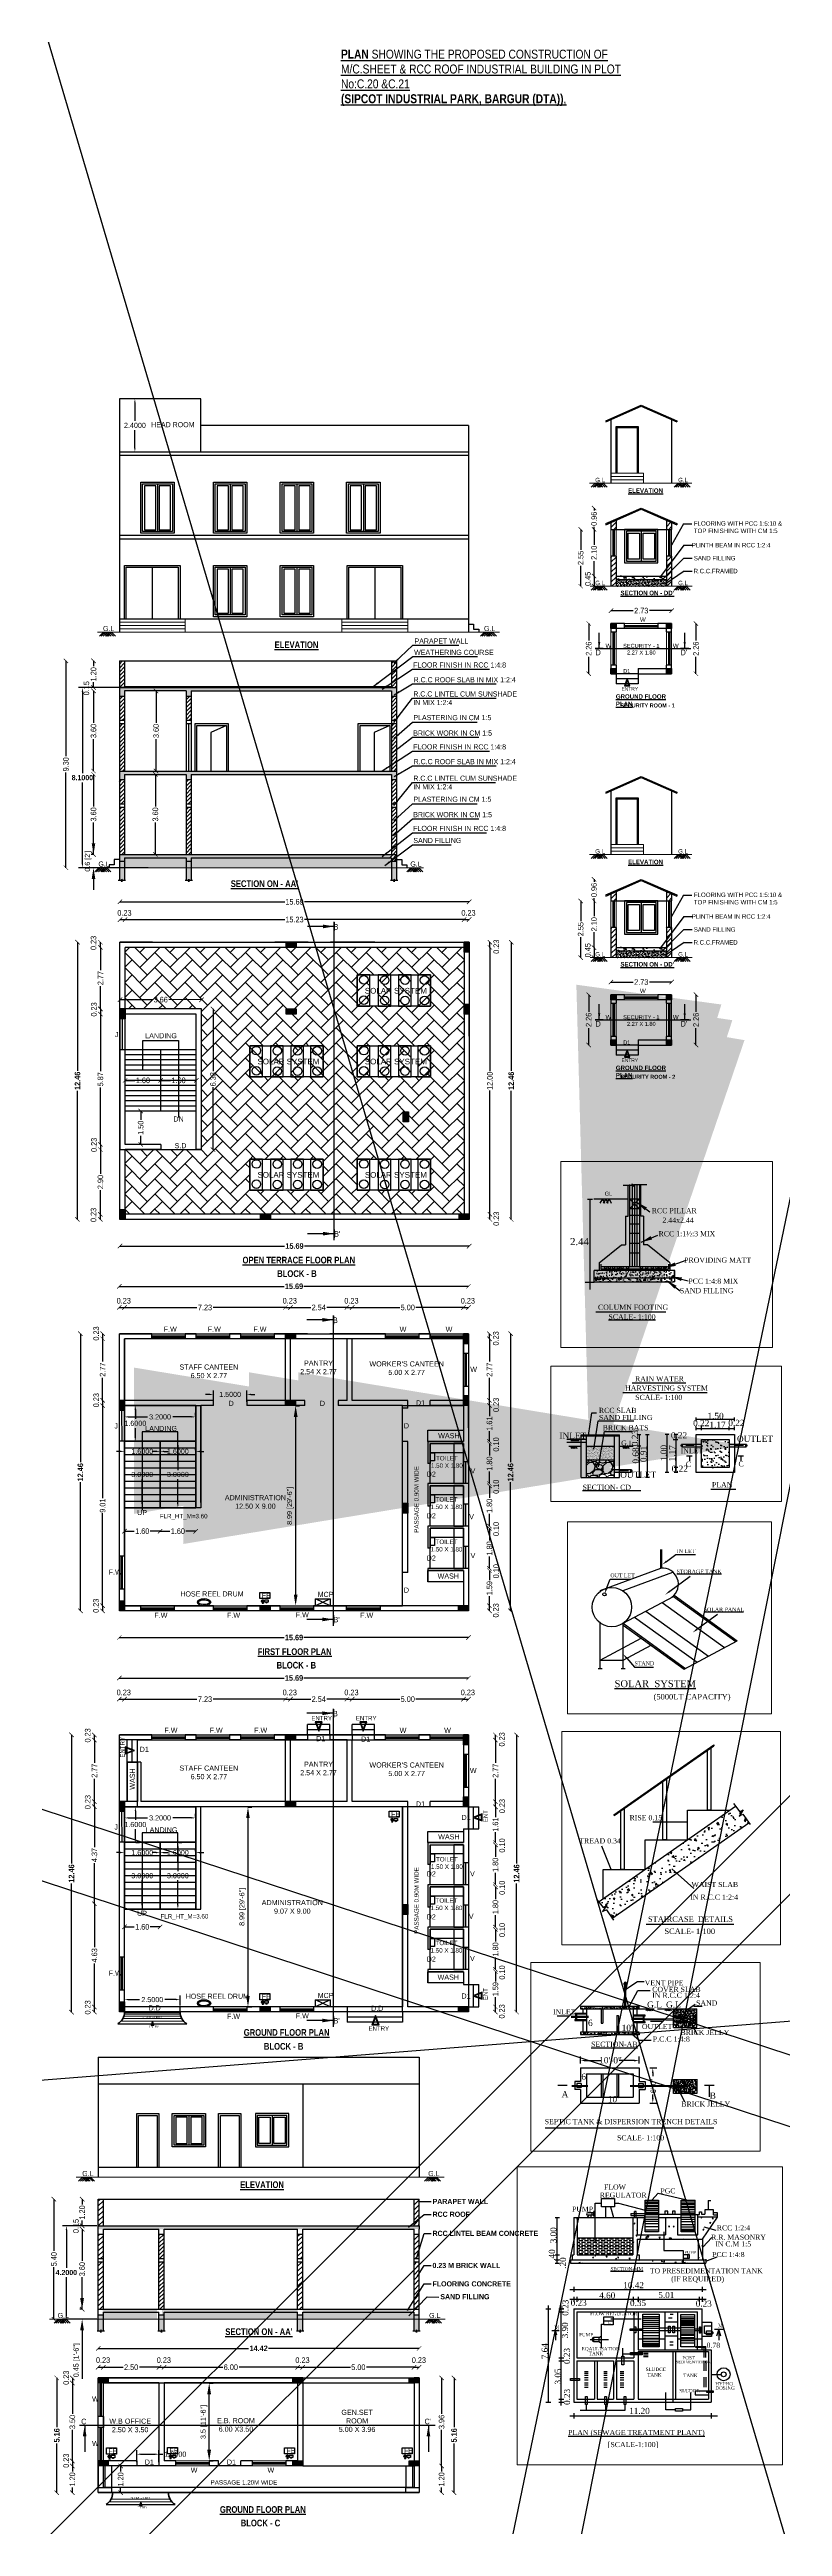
# Model space of a CAD drawing. Header units: metres. Extents: x -488 to 4759, y 38 to 2071.
# Drawn here: x 3011 to 3044, y 38.4 to 149.8 of the extents above; entities that cross this region are included whole.
import ezdxf
from ezdxf.lldxf.tags import DXFTag

# ---------------------------------------------------------------- set-up
doc = ezdxf.new("R2010")
doc.units = ezdxf.units.M
doc.header["$MEASUREMENT"] = 0
for name, pattern in [('DOT2', [0.125, 0, -0.125]), ('HIDDEN', [0.375, 0.25, -0.125]), ('HIDDEN2', [0.1875, 0.125, -0.0625])]:
    doc.linetypes.add(name, pattern=pattern)
doc.layers.add('0 @ 1', color=7, linetype='Continuous')
doc.styles.add('1', font='times.ttf', dxfattribs={"height": 6})
doc.styles.add('2', font='swissc.ttf', dxfattribs={"height": 0.23})
doc.styles.add('C', font='GOTHIC.TTF')
doc.styles.add('CODE', font='swissc.ttf', dxfattribs={"height": 0.25})
doc.styles.add('dd', font='romand.shx', dxfattribs={"width": 0.8, "height": 40})
doc.styles.add('Dutch-RO- S.B', font='romantic.ttf')
doc.styles.add('sa1', font='', dxfattribs={"height": 72})
doc.styles.add('SH', font='swissc.ttf', dxfattribs={"height": 10})
doc.styles.get("Standard").update_dxf_attribs({"font": 'arial.ttf', "height": 0.23})
doc.styles.add('SUBBU3', font='swissl.ttf', dxfattribs={"width": 0.8})
doc.styles.add('sunahari', font='swisscb.ttf', dxfattribs={"height": 0.4})
doc.styles.add('swc', font='swissc.ttf')
doc.styles.add('TIMES', font='times.ttf', dxfattribs={"height": 9})
doc.styles.get('sa1').set_extended_font_data('Abadi MT Condensed Light')
tags = doc.linetypes.add('00$1$HIDDEN', pattern=[0.375, 0.25, -0.125]).pattern_tags.tags
tags[6:7] = [DXFTag(74, 4), DXFTag(75, 0), DXFTag(340, '0'), DXFTag(46, 1.0), DXFTag(50, 0.0), DXFTag(44, 0.0), DXFTag(45, 0.0)]
tags[4:5] = [DXFTag(74, 4), DXFTag(75, 0), DXFTag(340, '0'), DXFTag(46, 1.0), DXFTag(50, 0.0), DXFTag(44, 0.0), DXFTag(45, 0.0)]
doc.linetypes.add('ZIGZAG', pattern='A,0.0001,-0.2,[131,ltypeshp.shx,S=0.2,R=0,X=-0.2,Y=0],-0.4,[131,ltypeshp.shx,S=0.2,R=180,X=0.2,Y=0],-0.2', length=0.8001)
doc.dimstyles.new('dd', dxfattribs={"dimtxt": 12, "dimasz": 6, "dimexe": 3, "dimexo": 3, "dimgap": 3, "dimtad": 1, "dimdec": 1, "dimrnd": 1.5, "dimzin": 3, "dimdsep": 46, "dimlunit": 4, "dimtxsty": 'dd', "dimcen": -0.09, "dimse1": 1, "dimse2": 1, "dimadec": 1, "dimazin": 1, "dimtfac": 1, "dimtdec": 1, "dimtofl": 0, "dimtmove": 2, "dimatfit": 3, "dimfxl": 0, "dimfrac": 1, "dimtolj": 1, "dimtzin": 0, "dimarcsym": 0})
doc.dimstyles.new('ISO-25', dxfattribs={"dimtxt": 200, "dimasz": 150, "dimexe": 100, "dimexo": 50, "dimtad": 1, "dimtxsty": 'TIMES', "dimblk": 'OBLIQUE', "dimcen": 2.5, "dimclrt": 3, "dimadec": 0, "dimazin": 0, "dimtfac": 1, "dimtmove": 2, "dimatfit": 3, "dimldrblk": 'OBLIQUE', "dimfxl": 0, "dimarcsym": 0})
doc.dimstyles.new('OUTER', dxfattribs={"dimscale": 0, "dimtxt": 0.3, "dimasz": 0.18, "dimexe": 0.18, "dimexo": 0.0625, "dimgap": 0.09, "dimtad": 0, "dimzin": 0, "dimdsep": 46, "dimtxsty": 'CODE', "dimcen": 0.09, "dimse1": 1, "dimse2": 1, "dimclrd": 8, "dimclrt": 1, "dimadec": 0, "dimazin": 0, "dimtfac": 1, "dimtofl": 0, "dimtmove": 0, "dimatfit": 3, "dimfxl": 0, "dimtolj": 1, "dimtzin": 0, "dimarcsym": 0})
doc.dimstyles.get("Standard").update_dxf_attribs({"dimtxt": 1, "dimasz": 0.18, "dimexe": 0.18, "dimexo": 0.0625, "dimgap": 0.09, "dimtad": 0, "dimtih": 1, "dimtoh": 1, "dimdec": 4, "dimzin": 0, "dimdsep": 46, "dimtxsty": 'Standard', "dimcen": 0.09, "dimadec": 0, "dimazin": 0, "dimtfac": 1, "dimtdec": 4, "dimtofl": 0, "dimtmove": 0, "dimatfit": 3, "dimfxl": 0, "dimtolj": 1, "dimtzin": 0, "dimarcsym": 0})
doc.dimstyles.new('STANDARD$0', dxfattribs={"dimtxt": 0.23, "dimasz": 3, "dimexe": 3, "dimexo": 1, "dimgap": 1.5, "dimtad": 1, "dimdec": 1, "dimzin": 1, "dimdsep": 46, "dimlunit": 4, "dimtxsty": 'Standard', "dimblk": 'OBLIQUE', "dimcen": 0.09375, "dimdle": 1, "dimclrd": 8, "dimclre": 8, "dimclrt": 7, "dimadec": 1, "dimazin": 0, "dimtfac": 1, "dimtdec": 1, "dimtix": 1, "dimtmove": 2, "dimatfit": 3, "dimldrblk": 'ARCHTICK', "dimfxl": 0, "dimfrac": 2, "dimtolj": 1, "dimtzin": 0, "dimarcsym": 0})
pattern_1 = [(50, (-12768.91424, -2091.20928), (0.2151780548, -0.0188256405), [0.0225, -0.2475]), (355, (-12768.91424, -2091.20928), (-0.0416254, 0.22565764), [0.018, -0.198]), (100.4514445, (-12768.8963, -2091.21085), (0.173552654, 0.2068319973), [0.0191220576, -0.2103426336]), (46.1842, (-12768.91424, -2091.14928), (0.320172399, -0.0496557842), [0.03375, -0.37125]), (96.6356355, (-12768.88755, -2091.15342), (0.280398584, 0.29223558), [0.0286831026, -0.315514128]), (351.184164, (-12768.91424, -2091.1493), (0.2803985835, 0.29223558), [0.027, -0.297]), (21, (-12768.88424, -2091.16428), (0.1790721156, -0.1207856672), [0.0225, -0.2475]), (326, (-12768.88424, -2091.16428), (0.0729945996, 0.2175450135), [0.018, -0.198]), (71.4514447, (-12768.86931, -2091.17435), (0.252066713, 0.0967593458), [0.019122057, -0.2103426336]), (37.5, (-12768.914235, -2091.209284), (0.0036479566, 0.09986815615), [0, -0.1956, 0, -0.201, 0, -0.19875]), (7.5, (-12768.91424, -2091.20928), (0.0789208612, 0.1183235136), [0, -0.1146, 0, -0.1911, 0, -0.07575]), (327.5, (-12768.981135, -2091.209284), (0.16014673085, -0.00676646152), [0, -0.075, 0, -0.234, 0, -0.3105]), (317.5, (-12769.01114, -2091.20928), (0.1749558508, 0.0300314947), [0, -0.0975, 0, -0.1554, 0, -0.2205])]
pattern_2 = [(45, (-12768.91424, -2091.20928), (-0.0883883476, 0.0883883476), [])]
pattern_3 = [(50, (-12988.37357, -2128.3479), (0.2151780548, -0.0188256405), [0.0225, -0.2475]), (355, (-12988.37357, -2128.3479), (-0.0416254, 0.22565764), [0.018, -0.198]), (100.4514445, (-12988.35564, -2128.34947), (0.173552654, 0.2068319973), [0.0191220576, -0.2103426336]), (46.1842, (-12988.37357, -2128.2879), (0.320172399, -0.0496557842), [0.03375, -0.37125]), (96.6356355, (-12988.3469, -2128.29204), (0.280398584, 0.29223558), [0.0286831026, -0.315514128]), (351.184164, (-12988.37357, -2128.2879), (0.2803985835, 0.29223558), [0.027, -0.297]), (21, (-12988.34357, -2128.3029), (0.1790721156, -0.1207856672), [0.0225, -0.2475]), (326, (-12988.34357, -2128.3029), (0.0729945996, 0.2175450135), [0.018, -0.198]), (71.4514447, (-12988.32865, -2128.31297), (0.252066713, 0.0967593458), [0.019122057, -0.2103426336]), (37.5, (-12988.37357, -2128.3479), (0.0036479566, 0.09986815615), [0, -0.1956, 0, -0.201, 0, -0.19875]), (7.5, (-12988.37357, -2128.3479), (0.0789208612, 0.1183235136), [0, -0.1146, 0, -0.1911, 0, -0.07575]), (327.5, (-12988.44047, -2128.3479), (0.16014673085, -0.00676646152), [0, -0.075, 0, -0.234, 0, -0.3105]), (317.5, (-12988.47047, -2128.3479), (0.1749558508, 0.0300314947), [0, -0.0975, 0, -0.1554, 0, -0.2205])]
pattern_4 = [(50, (3006.49572, 40.81243), (0.2236462, -0.0195665), [0.0233854, -0.2572393]), (355, (3006.49572, 40.81243), (-0.0432634, 0.2345372), [0.0187083, -0.2057914]), (100.451, (3006.51435, 40.8108), (0.1803836, 0.2149696), [0.0198745, -0.2186196]), (46.1842, (3006.49572, 40.8748), (0.332771, -0.0516103), [0.035078, -0.385859]), (96.6356, (3006.52345, 40.8705), (0.2914326, 0.3037345), [0.0298118, -0.3279294]), (351.184, (3006.4957, 40.8748), (0.291433, 0.303734), [0.0280625, -0.308687]), (21, (3006.5269, 40.8592), (0.1861193, -0.12553905), [0.0233854, -0.2572393]), (326, (3006.5269, 40.8592), (0.0758669, 0.2261054), [0.0187083, -0.2057914]), (71.4514, (3006.5424, 40.84874), (0.2619857, 0.1005668), [0.0198745, -0.2186196]), (37.5, (3006.49572, 40.81243), (0.0037915, 0.10379803), [0, -0.20329698, 0, -0.20890947, 0, -0.20657093]), (7.5, (3006.49572, 40.81243), (0.08202644, 0.1229796), [0, -0.11910958, 0, -0.1986199, 0, -0.0787308]), (327.5, (3006.42618, 40.81243), (0.16644823, -0.00703249), [0, -0.0779513, 0, -0.24320804, 0, -0.32271836]), (317.5, (3006.395, 40.81243), (0.18184034, 0.03121304), [0, -0.1013367, 0, -0.1615151, 0, -0.2291768])]

# ---------------------------------------------------------------- blocks, each defined once
blk = doc.blocks.new('_ArchTick')
at = {"const_width": 0.15}
blk.add_lwpolyline([(-0.5, -0.5), (0.5, 0.5)], dxfattribs=at)
blk = doc.blocks.new('*D358')
at = {"color": 0, "lineweight": -2}
for p, q in [((3031.08, 63.37), (3031.08, 62.93)), ((3031.08, 61.78), (3031.08, 62.22))]:
    blk.add_line(p, q, dxfattribs=at)
at = {"layer": 'Defpoints', "color": 0, "lineweight": -2}
for p in [(3029.35, 63.37), (3031.08, 63.37), (3029.1, 61.78)]:
    blk.add_point(p, dxfattribs=at)
at = {"color": 0, "lineweight": -2, "xscale": 0.2, "yscale": 0.2, "zscale": 0.2}
for p, rotation in [((3031.08, 63.37), 90), ((3031.08, 61.78), 270)]:
    blk.add_blockref('_ArchTick', p, dxfattribs=dict(at, rotation=rotation))
at = {"color": 0, "lineweight": -2, "insert": (3031.08, 62.58), "char_height": 0.25, "attachment_point": 5, "rotation": 90, "style": 'CODE'}
blk.add_mtext('\\A1;1.59', dxfattribs=at)
blk = doc.blocks.new('*D357')
at = {"color": 0, "lineweight": -2}
for p, q in [((3031.08, 63.47), (3031.08, 63.67)), ((3031.08, 63.37), (3031.08, 63.17))]:
    blk.add_line(p, q, dxfattribs=at)
at = {"layer": 'Defpoints', "color": 0, "lineweight": -2}
for p in [(3029.35, 63.37), (3029.36, 63.47), (3031.08, 63.47)]:
    blk.add_point(p, dxfattribs=at)
at = {"color": 0, "lineweight": -2, "xscale": 0.2, "yscale": 0.2, "zscale": 0.2}
for p, rotation in [((3031.08, 63.47), 270), ((3031.08, 63.37), 90)]:
    blk.add_blockref('_ArchTick', p, dxfattribs=dict(at, rotation=rotation))
at = {"color": 0, "lineweight": -2, "insert": (3031.38, 63.33), "char_height": 0.25, "attachment_point": 5, "rotation": 90, "style": 'CODE'}
blk.add_mtext('\\A1;0.10', dxfattribs=at)
blk = doc.blocks.new('*D356')
at = {"color": 0, "lineweight": -2}
for p, q in [((3031.08, 65.27), (3031.08, 64.73)), ((3031.08, 63.47), (3031.08, 64.01))]:
    blk.add_line(p, q, dxfattribs=at)
at = {"layer": 'Defpoints', "color": 0, "lineweight": -2}
for p in [(3029.4, 65.27), (3031.08, 65.27), (3029.36, 63.47)]:
    blk.add_point(p, dxfattribs=at)
at = {"color": 0, "lineweight": -2, "xscale": 0.2, "yscale": 0.2, "zscale": 0.2}
for p, rotation in [((3031.08, 65.27), 90), ((3031.08, 63.47), 270)]:
    blk.add_blockref('_ArchTick', p, dxfattribs=dict(at, rotation=rotation))
at = {"color": 0, "lineweight": -2, "insert": (3031.08, 64.37), "char_height": 0.25, "attachment_point": 5, "rotation": 90, "style": 'CODE'}
blk.add_mtext('\\A1;1.80', dxfattribs=at)
blk = doc.blocks.new('*D355')
at = {"color": 0, "lineweight": -2}
for p, q in [((3031.08, 65.37), (3031.08, 65.57)), ((3031.08, 65.27), (3031.08, 65.07))]:
    blk.add_line(p, q, dxfattribs=at)
at = {"layer": 'Defpoints', "color": 0, "lineweight": -2}
for p in [(3029.37, 65.37), (3029.4, 65.27), (3031.08, 65.37)]:
    blk.add_point(p, dxfattribs=at)
at = {"color": 0, "lineweight": -2, "xscale": 0.2, "yscale": 0.2, "zscale": 0.2}
for p, rotation in [((3031.08, 65.37), 270), ((3031.08, 65.27), 90)]:
    blk.add_blockref('_ArchTick', p, dxfattribs=dict(at, rotation=rotation))
at = {"color": 0, "lineweight": -2, "insert": (3031.38, 65.24), "char_height": 0.25, "attachment_point": 5, "rotation": 90, "style": 'CODE'}
blk.add_mtext('\\A1;0.10', dxfattribs=at)
blk = doc.blocks.new('*D354')
at = {"color": 0, "lineweight": -2}
for p, q in [((3031.08, 67.18), (3031.08, 66.63)), ((3031.08, 65.37), (3031.08, 65.91))]:
    blk.add_line(p, q, dxfattribs=at)
at = {"layer": 'Defpoints', "color": 0, "lineweight": -2}
for p in [(3029.28, 67.18), (3031.08, 67.18), (3029.37, 65.37)]:
    blk.add_point(p, dxfattribs=at)
at = {"color": 0, "lineweight": -2, "xscale": 0.2, "yscale": 0.2, "zscale": 0.2}
for p, rotation in [((3031.08, 67.18), 90), ((3031.08, 65.37), 270)]:
    blk.add_blockref('_ArchTick', p, dxfattribs=dict(at, rotation=rotation))
at = {"color": 0, "lineweight": -2, "insert": (3031.08, 66.27), "char_height": 0.25, "attachment_point": 5, "rotation": 90, "style": 'CODE'}
blk.add_mtext('\\A1;1.80', dxfattribs=at)
blk = doc.blocks.new('*D353')
at = {"color": 0, "lineweight": -2}
for p, q in [((3031.08, 67.28), (3031.08, 67.48)), ((3031.08, 67.18), (3031.08, 66.98))]:
    blk.add_line(p, q, dxfattribs=at)
at = {"layer": 'Defpoints', "color": 0, "lineweight": -2}
for p in [(3029.28, 67.28), (3029.28, 67.18), (3031.08, 67.28)]:
    blk.add_point(p, dxfattribs=at)
at = {"color": 0, "lineweight": -2, "xscale": 0.2, "yscale": 0.2, "zscale": 0.2}
for p, rotation in [((3031.08, 67.28), 270), ((3031.08, 67.18), 90)]:
    blk.add_blockref('_ArchTick', p, dxfattribs=dict(at, rotation=rotation))
at = {"color": 0, "lineweight": -2, "insert": (3031.38, 67.14), "char_height": 0.25, "attachment_point": 5, "rotation": 90, "style": 'CODE'}
blk.add_mtext('\\A1;0.10', dxfattribs=at)
blk = doc.blocks.new('*D352')
at = {"color": 0, "lineweight": -2}
for p, q in [((3031.08, 69.07), (3031.08, 68.53)), ((3031.08, 67.28), (3031.08, 67.81))]:
    blk.add_line(p, q, dxfattribs=at)
at = {"layer": 'Defpoints', "color": 0, "lineweight": -2}
for p in [(3029.26, 69.07), (3031.08, 69.07), (3029.28, 67.28)]:
    blk.add_point(p, dxfattribs=at)
at = {"color": 0, "lineweight": -2, "xscale": 0.2, "yscale": 0.2, "zscale": 0.2}
for p, rotation in [((3031.08, 69.07), 90), ((3031.08, 67.28), 270)]:
    blk.add_blockref('_ArchTick', p, dxfattribs=dict(at, rotation=rotation))
at = {"color": 0, "lineweight": -2, "insert": (3031.08, 68.17), "char_height": 0.25, "attachment_point": 5, "rotation": 90, "style": 'CODE'}
blk.add_mtext('\\A1;1.80', dxfattribs=at)
blk = doc.blocks.new('*D351')
at = {"color": 0, "lineweight": -2}
for p, q in [((3031.08, 69.17), (3031.08, 69.37)), ((3031.08, 69.07), (3031.08, 68.87))]:
    blk.add_line(p, q, dxfattribs=at)
at = {"layer": 'Defpoints', "color": 0, "lineweight": -2}
for p in [(3029.26, 69.17), (3029.26, 69.07), (3031.08, 69.17)]:
    blk.add_point(p, dxfattribs=at)
at = {"color": 0, "lineweight": -2, "xscale": 0.2, "yscale": 0.2, "zscale": 0.2}
for p, rotation in [((3031.08, 69.17), 270), ((3031.08, 69.07), 90)]:
    blk.add_blockref('_ArchTick', p, dxfattribs=dict(at, rotation=rotation))
at = {"color": 0, "lineweight": -2, "insert": (3031.38, 69.04), "char_height": 0.25, "attachment_point": 5, "rotation": 90, "style": 'CODE'}
blk.add_mtext('\\A1;0.10', dxfattribs=at)
blk = doc.blocks.new('*D350')
at = {"color": 0, "lineweight": -2}
for p, q in [((3031.08, 70.78), (3031.08, 70.32)), ((3031.08, 69.17), (3031.08, 69.64))]:
    blk.add_line(p, q, dxfattribs=at)
at = {"layer": 'Defpoints', "color": 0, "lineweight": -2}
for p in [(3029.22, 70.78), (3031.08, 70.78), (3029.26, 69.17)]:
    blk.add_point(p, dxfattribs=at)
at = {"color": 0, "lineweight": -2, "xscale": 0.2, "yscale": 0.2, "zscale": 0.2}
for p, rotation in [((3031.08, 70.78), 90), ((3031.08, 69.17), 270)]:
    blk.add_blockref('_ArchTick', p, dxfattribs=dict(at, rotation=rotation))
at = {"color": 0, "lineweight": -2, "insert": (3031.08, 69.98), "char_height": 0.25, "attachment_point": 5, "rotation": 90, "style": 'CODE'}
blk.add_mtext('\\A1;1.61', dxfattribs=at)
blk = doc.blocks.new('*D349')
at = {"color": 0, "lineweight": -2}
blk.add_line((3031.08, 70.78), (3031.08, 71.01), dxfattribs=at)
at = {"layer": 'Defpoints', "color": 0, "lineweight": -2}
for p in [(3029.15, 71.01), (3029.22, 70.78), (3031.08, 71.01)]:
    blk.add_point(p, dxfattribs=at)
at = {"color": 0, "lineweight": -2, "xscale": 0.2, "yscale": 0.2, "zscale": 0.2}
for p, rotation in [((3031.08, 71.01), 90), ((3031.08, 70.78), 270)]:
    blk.add_blockref('_ArchTick', p, dxfattribs=dict(at, rotation=rotation))
at = {"color": 0, "lineweight": -2, "insert": (3031.38, 70.81), "char_height": 0.25, "attachment_point": 5, "rotation": 90, "style": 'CODE'}
blk.add_mtext('\\A1;0.23', dxfattribs=at)
blk = doc.blocks.new('*D348')
at = {"color": 0, "lineweight": -2}
for p, q in [((3031.08, 73.78), (3031.08, 72.76)), ((3031.08, 71.01), (3031.08, 72.03))]:
    blk.add_line(p, q, dxfattribs=at)
at = {"layer": 'Defpoints', "color": 0, "lineweight": -2}
for p in [(3029.47, 73.78), (3031.08, 73.78), (3029.15, 71.01)]:
    blk.add_point(p, dxfattribs=at)
at = {"color": 0, "lineweight": -2, "xscale": 0.2, "yscale": 0.2, "zscale": 0.2}
for p, rotation in [((3031.08, 73.78), 90), ((3031.08, 71.01), 270)]:
    blk.add_blockref('_ArchTick', p, dxfattribs=dict(at, rotation=rotation))
at = {"color": 0, "lineweight": -2, "insert": (3031.08, 72.4), "char_height": 0.25, "attachment_point": 5, "rotation": 90, "style": 'CODE'}
blk.add_mtext('\\A1;2.77', dxfattribs=at)
blk = doc.blocks.new('*D347')
at = {"color": 0, "lineweight": -2}
blk.add_line((3031.08, 73.78), (3031.08, 74.01), dxfattribs=at)
at = {"layer": 'Defpoints', "color": 0, "lineweight": -2}
for p in [(3029.46, 74.01), (3029.47, 73.78), (3031.08, 74.01)]:
    blk.add_point(p, dxfattribs=at)
at = {"color": 0, "lineweight": -2, "xscale": 0.2, "yscale": 0.2, "zscale": 0.2}
for p, rotation in [((3031.08, 74.01), 90), ((3031.08, 73.78), 270)]:
    blk.add_blockref('_ArchTick', p, dxfattribs=dict(at, rotation=rotation))
at = {"color": 0, "lineweight": -2, "insert": (3031.37, 73.81), "char_height": 0.25, "attachment_point": 5, "rotation": 90, "style": 'CODE'}
blk.add_mtext('\\A1;0.23', dxfattribs=at)
blk = doc.blocks.new('*D346')
at = {"color": 0, "lineweight": -2}
blk.add_line((3031.08, 61.55), (3031.08, 61.78), dxfattribs=at)
at = {"layer": 'Defpoints', "color": 0, "lineweight": -2}
for p in [(3029.46, 61.78), (3029.47, 61.55), (3031.08, 61.78)]:
    blk.add_point(p, dxfattribs=at)
at = {"color": 0, "lineweight": -2, "xscale": 0.2, "yscale": 0.2, "zscale": 0.2}
for p, rotation in [((3031.08, 61.78), 90), ((3031.08, 61.55), 270)]:
    blk.add_blockref('_ArchTick', p, dxfattribs=dict(at, rotation=rotation))
at = {"color": 0, "lineweight": -2, "insert": (3031.37, 61.58), "char_height": 0.25, "attachment_point": 5, "rotation": 90, "style": 'CODE'}
blk.add_mtext('\\A1;0.23', dxfattribs=at)
blk = doc.blocks.new('*D345')
at = {"color": 0, "lineweight": -2}
for p, q in [((3032.03, 74.01), (3032.03, 68.23)), ((3032.03, 61.55), (3032.03, 67.33))]:
    blk.add_line(p, q, dxfattribs=at)
at = {"layer": 'Defpoints', "color": 0, "lineweight": -2}
for p in [(3029.87, 74.01), (3032.03, 74.01), (3029.87, 61.55)]:
    blk.add_point(p, dxfattribs=at)
at = {"color": 0, "lineweight": -2, "xscale": 0.2, "yscale": 0.2, "zscale": 0.2}
for p, rotation in [((3032.03, 74.01), 90), ((3032.03, 61.55), 270)]:
    blk.add_blockref('_ArchTick', p, dxfattribs=dict(at, rotation=rotation))
at = {"color": 0, "lineweight": -2, "insert": (3032.03, 67.78), "char_height": 0.25, "attachment_point": 5, "rotation": 90, "style": 'CODE'}
blk.add_mtext('\\A1;{\\fSwis721 Cn BT|b1|i0|c0|p34;12.46}', dxfattribs=at)
blk = doc.blocks.new('*D344')
at = {"color": 0, "lineweight": -2}
for p, q in [((3013.06, 73.78), (3013.06, 72.76)), ((3013.06, 71.01), (3013.06, 72.03))]:
    blk.add_line(p, q, dxfattribs=at)
at = {"layer": 'Defpoints', "color": 0, "lineweight": -2}
for p in [(3013.06, 73.78), (3015.32, 73.78), (3024.73, 71.01)]:
    blk.add_point(p, dxfattribs=at)
at = {"color": 0, "lineweight": -2, "xscale": 0.2, "yscale": 0.2, "zscale": 0.2}
for p, rotation in [((3013.06, 73.78), 90), ((3013.06, 71.01), 270)]:
    blk.add_blockref('_ArchTick', p, dxfattribs=dict(at, rotation=rotation))
at = {"color": 0, "lineweight": -2, "insert": (3013.06, 72.4), "char_height": 0.25, "attachment_point": 5, "rotation": 90, "style": 'CODE'}
blk.add_mtext('\\A1;2.77', dxfattribs=at)
blk = doc.blocks.new('*D343')
at = {"color": 0, "lineweight": -2}
blk.add_line((3013.06, 73.78), (3013.06, 74.01), dxfattribs=at)
at = {"layer": 'Defpoints', "color": 0, "lineweight": -2}
for p in [(3013.06, 74.01), (3015.32, 73.78), (3015.34, 74.01)]:
    blk.add_point(p, dxfattribs=at)
at = {"color": 0, "lineweight": -2, "xscale": 0.2, "yscale": 0.2, "zscale": 0.2}
for p, rotation in [((3013.06, 74.01), 90), ((3013.06, 73.78), 270)]:
    blk.add_blockref('_ArchTick', p, dxfattribs=dict(at, rotation=rotation))
at = {"color": 0, "lineweight": -2, "insert": (3012.76, 73.99), "char_height": 0.25, "attachment_point": 5, "rotation": 90, "style": 'CODE'}
blk.add_mtext('\\A1;0.23', dxfattribs=at)
blk = doc.blocks.new('*D342')
at = {"color": 0, "lineweight": -2}
blk.add_line((3013.06, 61.55), (3013.06, 61.78), dxfattribs=at)
at = {"layer": 'Defpoints', "color": 0, "lineweight": -2}
for p in [(3013.06, 61.78), (3015.55, 61.78), (3015.58, 61.55)]:
    blk.add_point(p, dxfattribs=at)
at = {"color": 0, "lineweight": -2, "xscale": 0.2, "yscale": 0.2, "zscale": 0.2}
for p, rotation in [((3013.06, 61.78), 90), ((3013.06, 61.55), 270)]:
    blk.add_blockref('_ArchTick', p, dxfattribs=dict(at, rotation=rotation))
at = {"color": 0, "lineweight": -2, "insert": (3012.76, 61.76), "char_height": 0.25, "attachment_point": 5, "rotation": 90, "style": 'CODE'}
blk.add_mtext('\\A1;0.23', dxfattribs=at)
blk = doc.blocks.new('*D341')
at = {"color": 0, "lineweight": -2}
for p, q in [((3012.03, 74.01), (3012.03, 68.23)), ((3012.03, 61.55), (3012.03, 67.33))]:
    blk.add_line(p, q, dxfattribs=at)
at = {"layer": 'Defpoints', "color": 0, "lineweight": -2}
for p in [(3012.03, 74.01), (3014.18, 74.01), (3014.18, 61.55)]:
    blk.add_point(p, dxfattribs=at)
at = {"color": 0, "lineweight": -2, "xscale": 0.2, "yscale": 0.2, "zscale": 0.2}
for p, rotation in [((3012.03, 74.01), 90), ((3012.03, 61.55), 270)]:
    blk.add_blockref('_ArchTick', p, dxfattribs=dict(at, rotation=rotation))
at = {"color": 0, "lineweight": -2, "insert": (3012.03, 67.78), "char_height": 0.25, "attachment_point": 5, "rotation": 90, "style": 'CODE'}
blk.add_mtext('\\A1;{\\fSwis721 Cn BT|b1|i0|c0|p34;12.46}', dxfattribs=at)
blk = doc.blocks.new('*D340')
at = {"color": 0, "lineweight": -2}
for p, q in [((3014.41, 75.62), (3017.66, 75.62)), ((3021.64, 75.62), (3018.39, 75.62))]:
    blk.add_line(p, q, dxfattribs=at)
at = {"layer": 'Defpoints', "color": 0, "lineweight": -2}
for p in [(3021.64, 75.62), (3021.64, 73.21), (3014.41, 68.16)]:
    blk.add_point(p, dxfattribs=at)
at = {"color": 0, "lineweight": -2, "xscale": 0.2, "yscale": 0.2, "zscale": 0.2, "rotation": 180}
blk.add_blockref('_ArchTick', (3014.41, 75.62), dxfattribs=at)
at = {"color": 0, "lineweight": -2, "xscale": 0.2, "yscale": 0.2, "zscale": 0.2}
blk.add_blockref('_ArchTick', (3021.64, 75.62), dxfattribs=at)
at = {"color": 0, "lineweight": -2, "insert": (3018.03, 75.62), "char_height": 0.25, "attachment_point": 5, "style": 'CODE'}
blk.add_mtext('\\A1;7.23', dxfattribs=at)
blk = doc.blocks.new('*D339')
at = {"color": 0, "lineweight": -2}
blk.add_line((3021.64, 75.62), (3021.87, 75.62), dxfattribs=at)
at = {"layer": 'Defpoints', "color": 0, "lineweight": -2}
for p in [(3021.87, 75.62), (3021.64, 73.21), (3021.87, 73.17)]:
    blk.add_point(p, dxfattribs=at)
at = {"color": 0, "lineweight": -2, "xscale": 0.2, "yscale": 0.2, "zscale": 0.2, "rotation": 180}
blk.add_blockref('_ArchTick', (3021.64, 75.62), dxfattribs=at)
at = {"color": 0, "lineweight": -2, "xscale": 0.2, "yscale": 0.2, "zscale": 0.2}
blk.add_blockref('_ArchTick', (3021.87, 75.62), dxfattribs=at)
at = {"color": 0, "lineweight": -2, "insert": (3021.84, 75.92), "char_height": 0.25, "attachment_point": 5, "style": 'CODE'}
blk.add_mtext('\\A1;0.23', dxfattribs=at)
blk = doc.blocks.new('*D338')
at = {"color": 0, "lineweight": -2}
for p, q in [((3021.87, 75.62), (3022.78, 75.62)), ((3024.41, 75.62), (3023.51, 75.62))]:
    blk.add_line(p, q, dxfattribs=at)
at = {"layer": 'Defpoints', "color": 0, "lineweight": -2}
for p in [(3024.41, 75.62), (3021.87, 73.17), (3024.41, 73.17)]:
    blk.add_point(p, dxfattribs=at)
at = {"color": 0, "lineweight": -2, "xscale": 0.2, "yscale": 0.2, "zscale": 0.2, "rotation": 180}
blk.add_blockref('_ArchTick', (3021.87, 75.62), dxfattribs=at)
at = {"color": 0, "lineweight": -2, "xscale": 0.2, "yscale": 0.2, "zscale": 0.2}
blk.add_blockref('_ArchTick', (3024.41, 75.62), dxfattribs=at)
at = {"color": 0, "lineweight": -2, "insert": (3023.14, 75.62), "char_height": 0.25, "attachment_point": 5, "style": 'CODE'}
blk.add_mtext('\\A1;2.54', dxfattribs=at)
blk = doc.blocks.new('*D337')
at = {"color": 0, "lineweight": -2}
blk.add_line((3024.41, 75.62), (3024.64, 75.62), dxfattribs=at)
at = {"layer": 'Defpoints', "color": 0, "lineweight": -2}
for p in [(3024.64, 75.62), (3024.41, 73.17), (3024.64, 73.11)]:
    blk.add_point(p, dxfattribs=at)
at = {"color": 0, "lineweight": -2, "xscale": 0.2, "yscale": 0.2, "zscale": 0.2, "rotation": 180}
blk.add_blockref('_ArchTick', (3024.41, 75.62), dxfattribs=at)
at = {"color": 0, "lineweight": -2, "xscale": 0.2, "yscale": 0.2, "zscale": 0.2}
blk.add_blockref('_ArchTick', (3024.64, 75.62), dxfattribs=at)
at = {"color": 0, "lineweight": -2, "insert": (3024.61, 75.92), "char_height": 0.25, "attachment_point": 5, "style": 'CODE'}
blk.add_mtext('\\A1;0.23', dxfattribs=at)
blk = doc.blocks.new('*D336')
at = {"color": 0, "lineweight": -2}
for p, q in [((3024.64, 75.62), (3026.78, 75.62)), ((3029.64, 75.62), (3027.51, 75.62))]:
    blk.add_line(p, q, dxfattribs=at)
at = {"layer": 'Defpoints', "color": 0, "lineweight": -2}
for p in [(3029.64, 75.62), (3024.64, 73.11), (3029.64, 73.29)]:
    blk.add_point(p, dxfattribs=at)
at = {"color": 0, "lineweight": -2, "xscale": 0.2, "yscale": 0.2, "zscale": 0.2, "rotation": 180}
blk.add_blockref('_ArchTick', (3024.64, 75.62), dxfattribs=at)
at = {"color": 0, "lineweight": -2, "xscale": 0.2, "yscale": 0.2, "zscale": 0.2}
blk.add_blockref('_ArchTick', (3029.64, 75.62), dxfattribs=at)
at = {"color": 0, "lineweight": -2, "insert": (3027.14, 75.62), "char_height": 0.25, "attachment_point": 5, "style": 'CODE'}
blk.add_mtext('\\A1;5.00', dxfattribs=at)
blk = doc.blocks.new('*D335')
at = {"color": 0, "lineweight": -2}
blk.add_line((3029.64, 75.62), (3029.87, 75.62), dxfattribs=at)
at = {"layer": 'Defpoints', "color": 0, "lineweight": -2}
for p in [(3029.87, 75.62), (3029.64, 73.29), (3029.87, 73.3)]:
    blk.add_point(p, dxfattribs=at)
at = {"color": 0, "lineweight": -2, "xscale": 0.2, "yscale": 0.2, "zscale": 0.2, "rotation": 180}
blk.add_blockref('_ArchTick', (3029.64, 75.62), dxfattribs=at)
at = {"color": 0, "lineweight": -2, "xscale": 0.2, "yscale": 0.2, "zscale": 0.2}
blk.add_blockref('_ArchTick', (3029.87, 75.62), dxfattribs=at)
at = {"color": 0, "lineweight": -2, "insert": (3029.84, 75.92), "char_height": 0.25, "attachment_point": 5, "style": 'CODE'}
blk.add_mtext('\\A1;0.23', dxfattribs=at)
blk = doc.blocks.new('*D334')
at = {"color": 0, "lineweight": -2}
blk.add_line((3014.18, 75.62), (3014.41, 75.62), dxfattribs=at)
at = {"layer": 'Defpoints', "color": 0, "lineweight": -2}
for p in [(3014.41, 75.62), (3014.18, 73.21), (3014.41, 73.17)]:
    blk.add_point(p, dxfattribs=at)
at = {"color": 0, "lineweight": -2, "xscale": 0.2, "yscale": 0.2, "zscale": 0.2, "rotation": 180}
blk.add_blockref('_ArchTick', (3014.18, 75.62), dxfattribs=at)
at = {"color": 0, "lineweight": -2, "xscale": 0.2, "yscale": 0.2, "zscale": 0.2}
blk.add_blockref('_ArchTick', (3014.41, 75.62), dxfattribs=at)
at = {"color": 0, "lineweight": -2, "insert": (3014.38, 75.92), "char_height": 0.25, "attachment_point": 5, "style": 'CODE'}
blk.add_mtext('\\A1;0.23', dxfattribs=at)
blk = doc.blocks.new('*D333')
at = {"color": 0, "lineweight": -2}
for p, q in [((3014.18, 76.57), (3021.58, 76.57)), ((3029.87, 76.57), (3022.47, 76.57))]:
    blk.add_line(p, q, dxfattribs=at)
at = {"layer": 'Defpoints', "color": 0, "lineweight": -2}
for p in [(3029.87, 76.57), (3014.18, 74.01), (3029.87, 74.01)]:
    blk.add_point(p, dxfattribs=at)
at = {"color": 0, "lineweight": -2, "xscale": 0.2, "yscale": 0.2, "zscale": 0.2, "rotation": 180}
blk.add_blockref('_ArchTick', (3014.18, 76.57), dxfattribs=at)
at = {"color": 0, "lineweight": -2, "xscale": 0.2, "yscale": 0.2, "zscale": 0.2}
blk.add_blockref('_ArchTick', (3029.87, 76.57), dxfattribs=at)
at = {"color": 0, "lineweight": -2, "insert": (3022.03, 76.57), "char_height": 0.25, "attachment_point": 5, "style": 'CODE'}
blk.add_mtext('\\A1;{\\fSwis721 Cn BT|b1|i0|c0|p34;15.69}', dxfattribs=at)
blk = doc.blocks.new('*D332')
at = {"color": 0, "lineweight": -2}
for p, q in [((3013.02, 117.2), (3013.02, 115.76)), ((3013.02, 113.6), (3013.02, 115.03))]:
    blk.add_line(p, q, dxfattribs=at)
at = {"layer": 'Defpoints', "color": 0, "lineweight": -2}
for p in [(3013.02, 117.2), (3014.41, 117.2), (3014.18, 113.6)]:
    blk.add_point(p, dxfattribs=at)
at = {"color": 0, "lineweight": -2, "xscale": 0.2, "yscale": 0.2, "zscale": 0.2}
for p, rotation in [((3013.02, 117.2), 90), ((3013.02, 113.6), 270)]:
    blk.add_blockref('_ArchTick', p, dxfattribs=dict(at, rotation=rotation))
at = {"color": 0, "lineweight": -2, "insert": (3013.02, 115.4), "char_height": 0.25, "attachment_point": 5, "rotation": 90, "style": 'CODE'}
blk.add_mtext('\\A1;3.60', dxfattribs=at)
blk = doc.blocks.new('*D198')
at = {"color": 0, "linetype": 'DOT2', "lineweight": -2, "ltscale": 400}
for p, q in [((3013.02, 113.6), (3012.84, 113.6)), ((3013.02, 113), (3012.84, 113))]:
    blk.add_line(p, q, dxfattribs=at)
at = {"color": 4, "lineweight": -2, "ltscale": 400}
for p, q in [((3013.02, 114.1), (3013.02, 114.6)), ((3013.02, 112.5), (3013.02, 112))]:
    blk.add_line(p, q, dxfattribs=at)
for points in [[(3012.94, 114.1), (3013.1, 114.1), (3013.02, 113.6)], [(3012.94, 112.5), (3013.1, 112.5), (3013.02, 113)]]:
    blk.add_solid(points, dxfattribs=at)
at = {"layer": 'Defpoints', "color": 0, "lineweight": -2, "ltscale": 400}
for p in [(3014.31, 113.6), (3013.02, 113), (3014.31, 113)]:
    blk.add_point(p, dxfattribs=at)
at = {"color": 1, "lineweight": 0, "ltscale": 400, "insert": (3012.78, 113.3), "char_height": 0.23, "attachment_point": 5, "rotation": 90}
blk.add_mtext("0.6 [2']", dxfattribs=at)
blk = doc.blocks.new('*D331')
at = {"color": 0, "lineweight": -2}
blk.add_line((3013.06, 70.78), (3013.06, 71.01), dxfattribs=at)
at = {"layer": 'Defpoints', "color": 0, "lineweight": -2}
for p in [(3013.06, 71.01), (3015.32, 70.78), (3015.34, 71.01)]:
    blk.add_point(p, dxfattribs=at)
at = {"color": 0, "lineweight": -2, "xscale": 0.2, "yscale": 0.2, "zscale": 0.2}
for p, rotation in [((3013.06, 71.01), 90), ((3013.06, 70.78), 270)]:
    blk.add_blockref('_ArchTick', p, dxfattribs=dict(at, rotation=rotation))
at = {"color": 0, "lineweight": -2, "insert": (3012.76, 70.99), "char_height": 0.25, "attachment_point": 5, "rotation": 90, "style": 'CODE'}
blk.add_mtext('\\A1;0.23', dxfattribs=at)
blk = doc.blocks.new('*D330')
at = {"color": 0, "lineweight": -2}
for p, q in [((3013.46, 45.58), (3014.35, 45.58)), ((3015.96, 45.58), (3015.08, 45.58))]:
    blk.add_line(p, q, dxfattribs=at)
at = {"layer": 'Defpoints', "color": 0, "lineweight": -2}
for p in [(3013.46, 44.64), (3015.96, 45.58), (3015.96, 44.87)]:
    blk.add_point(p, dxfattribs=at)
at = {"color": 0, "lineweight": -2, "xscale": 0.2, "yscale": 0.2, "zscale": 0.2, "rotation": 180}
blk.add_blockref('_ArchTick', (3013.46, 45.58), dxfattribs=at)
at = {"color": 0, "lineweight": -2, "xscale": 0.2, "yscale": 0.2, "zscale": 0.2}
blk.add_blockref('_ArchTick', (3015.96, 45.58), dxfattribs=at)
at = {"color": 0, "lineweight": -2, "insert": (3014.71, 45.58), "char_height": 0.25, "attachment_point": 5, "style": 'CODE'}
blk.add_mtext('\\A1;2.50', dxfattribs=at)
blk = doc.blocks.new('*D329')
at = {"color": 0, "lineweight": -2}
blk.add_line((3015.96, 45.58), (3016.19, 45.58), dxfattribs=at)
at = {"layer": 'Defpoints', "color": 0, "lineweight": -2}
for p in [(3015.96, 44.87), (3016.19, 45.58), (3016.19, 44.87)]:
    blk.add_point(p, dxfattribs=at)
at = {"color": 0, "lineweight": -2, "xscale": 0.2, "yscale": 0.2, "zscale": 0.2, "rotation": 180}
blk.add_blockref('_ArchTick', (3015.96, 45.58), dxfattribs=at)
at = {"color": 0, "lineweight": -2, "xscale": 0.2, "yscale": 0.2, "zscale": 0.2}
blk.add_blockref('_ArchTick', (3016.19, 45.58), dxfattribs=at)
at = {"color": 0, "lineweight": -2, "insert": (3016.18, 45.9), "char_height": 0.25, "attachment_point": 5, "style": 'CODE'}
blk.add_mtext('\\A1;0.23', dxfattribs=at)
blk = doc.blocks.new('*D328')
at = {"color": 0, "lineweight": -2}
for p, q in [((3016.19, 45.58), (3018.83, 45.58)), ((3022.19, 45.58), (3019.56, 45.58))]:
    blk.add_line(p, q, dxfattribs=at)
at = {"layer": 'Defpoints', "color": 0, "lineweight": -2}
for p in [(3016.19, 44.87), (3022.19, 45.58), (3022.19, 44.63)]:
    blk.add_point(p, dxfattribs=at)
at = {"color": 0, "lineweight": -2, "xscale": 0.2, "yscale": 0.2, "zscale": 0.2, "rotation": 180}
blk.add_blockref('_ArchTick', (3016.19, 45.58), dxfattribs=at)
at = {"color": 0, "lineweight": -2, "xscale": 0.2, "yscale": 0.2, "zscale": 0.2}
blk.add_blockref('_ArchTick', (3022.19, 45.58), dxfattribs=at)
at = {"color": 0, "lineweight": -2, "insert": (3019.19, 45.58), "char_height": 0.25, "attachment_point": 5, "style": 'CODE'}
blk.add_mtext('\\A1;6.00', dxfattribs=at)
blk = doc.blocks.new('*D327')
at = {"color": 0, "lineweight": -2}
blk.add_line((3022.19, 45.58), (3022.42, 45.58), dxfattribs=at)
at = {"layer": 'Defpoints', "color": 0, "lineweight": -2}
for p in [(3022.19, 44.63), (3022.42, 45.58), (3022.42, 44.61)]:
    blk.add_point(p, dxfattribs=at)
at = {"color": 0, "lineweight": -2, "xscale": 0.2, "yscale": 0.2, "zscale": 0.2, "rotation": 180}
blk.add_blockref('_ArchTick', (3022.19, 45.58), dxfattribs=at)
at = {"color": 0, "lineweight": -2, "xscale": 0.2, "yscale": 0.2, "zscale": 0.2}
blk.add_blockref('_ArchTick', (3022.42, 45.58), dxfattribs=at)
at = {"color": 0, "lineweight": -2, "insert": (3022.41, 45.9), "char_height": 0.25, "attachment_point": 5, "style": 'CODE'}
blk.add_mtext('\\A1;0.23', dxfattribs=at)
blk = doc.blocks.new('*D326')
at = {"color": 0, "lineweight": -2}
for p, q in [((3022.42, 45.58), (3024.56, 45.58)), ((3027.42, 45.58), (3025.29, 45.58))]:
    blk.add_line(p, q, dxfattribs=at)
at = {"layer": 'Defpoints', "color": 0, "lineweight": -2}
for p in [(3022.42, 44.61), (3027.42, 45.58), (3027.42, 44.5)]:
    blk.add_point(p, dxfattribs=at)
at = {"color": 0, "lineweight": -2, "xscale": 0.2, "yscale": 0.2, "zscale": 0.2, "rotation": 180}
blk.add_blockref('_ArchTick', (3022.42, 45.58), dxfattribs=at)
at = {"color": 0, "lineweight": -2, "xscale": 0.2, "yscale": 0.2, "zscale": 0.2}
blk.add_blockref('_ArchTick', (3027.42, 45.58), dxfattribs=at)
at = {"color": 0, "lineweight": -2, "insert": (3024.92, 45.58), "char_height": 0.25, "attachment_point": 5, "style": 'CODE'}
blk.add_mtext('\\A1;5.00', dxfattribs=at)
blk = doc.blocks.new('*D325')
at = {"color": 0, "lineweight": -2}
blk.add_line((3027.42, 45.58), (3027.65, 45.58), dxfattribs=at)
at = {"layer": 'Defpoints', "color": 0, "lineweight": -2}
for p in [(3027.65, 45.58), (3027.42, 44.5), (3027.65, 44.49)]:
    blk.add_point(p, dxfattribs=at)
at = {"color": 0, "lineweight": -2, "xscale": 0.2, "yscale": 0.2, "zscale": 0.2, "rotation": 180}
blk.add_blockref('_ArchTick', (3027.42, 45.58), dxfattribs=at)
at = {"color": 0, "lineweight": -2, "xscale": 0.2, "yscale": 0.2, "zscale": 0.2}
blk.add_blockref('_ArchTick', (3027.65, 45.58), dxfattribs=at)
at = {"color": 0, "lineweight": -2, "insert": (3027.64, 45.9), "char_height": 0.25, "attachment_point": 5, "style": 'CODE'}
blk.add_mtext('\\A1;0.23', dxfattribs=at)
blk = doc.blocks.new('*D324')
at = {"color": 0, "lineweight": -2}
blk.add_line((3013.23, 45.58), (3013.46, 45.58), dxfattribs=at)
at = {"layer": 'Defpoints', "color": 0, "lineweight": -2}
for p in [(3013.23, 44.87), (3013.46, 45.58), (3013.46, 44.87)]:
    blk.add_point(p, dxfattribs=at)
at = {"color": 0, "lineweight": -2, "xscale": 0.2, "yscale": 0.2, "zscale": 0.2, "rotation": 180}
blk.add_blockref('_ArchTick', (3013.23, 45.58), dxfattribs=at)
at = {"color": 0, "lineweight": -2, "xscale": 0.2, "yscale": 0.2, "zscale": 0.2}
blk.add_blockref('_ArchTick', (3013.46, 45.58), dxfattribs=at)
at = {"color": 0, "lineweight": -2, "insert": (3013.45, 45.9), "char_height": 0.25, "attachment_point": 5, "style": 'CODE'}
blk.add_mtext('\\A1;0.23', dxfattribs=at)
blk = doc.blocks.new('*D323')
at = {"color": 0, "lineweight": -2}
for p, q in [((3013.23, 46.43), (3019.99, 46.43)), ((3027.65, 46.43), (3020.89, 46.43))]:
    blk.add_line(p, q, dxfattribs=at)
at = {"layer": 'Defpoints', "color": 0, "lineweight": -2}
for p in [(3013.23, 46.43), (3013.23, 44.63), (3027.65, 44.63)]:
    blk.add_point(p, dxfattribs=at)
at = {"color": 0, "lineweight": -2, "xscale": 0.2, "yscale": 0.2, "zscale": 0.2, "rotation": 180}
blk.add_blockref('_ArchTick', (3013.23, 46.43), dxfattribs=at)
at = {"color": 0, "lineweight": -2, "xscale": 0.2, "yscale": 0.2, "zscale": 0.2}
blk.add_blockref('_ArchTick', (3027.65, 46.43), dxfattribs=at)
at = {"color": 0, "lineweight": -2, "insert": (3020.44, 46.43), "char_height": 0.25, "attachment_point": 5, "style": 'CODE'}
blk.add_mtext('\\A1;{\\fSwis721 Cn BT|b1|i0|c0|p34;14.42}', dxfattribs=at)
blk = doc.blocks.new('*D322')
at = {"color": 0, "lineweight": -2}
for p, q in [((3012.07, 44.87), (3012.07, 43.49)), ((3012.07, 41.37), (3012.07, 42.76))]:
    blk.add_line(p, q, dxfattribs=at)
at = {"layer": 'Defpoints', "color": 0, "lineweight": -2}
for p in [(3014.11, 44.87), (3012.07, 41.37), (3014.1, 41.37)]:
    blk.add_point(p, dxfattribs=at)
at = {"color": 0, "lineweight": -2, "xscale": 0.2, "yscale": 0.2, "zscale": 0.2}
for p, rotation in [((3012.07, 44.87), 90), ((3012.07, 41.37), 270)]:
    blk.add_blockref('_ArchTick', p, dxfattribs=dict(at, rotation=rotation))
at = {"color": 0, "lineweight": -2, "insert": (3012.07, 43.12), "char_height": 0.25, "attachment_point": 5, "rotation": 90, "style": 'CODE'}
blk.add_mtext('\\A1;3.50', dxfattribs=at)
blk = doc.blocks.new('*D321')
at = {"color": 0, "lineweight": -2}
blk.add_line((3012.07, 41.37), (3012.07, 41.14), dxfattribs=at)
at = {"layer": 'Defpoints', "color": 0, "lineweight": -2}
for p in [(3014.1, 41.37), (3012.07, 41.14), (3014.1, 41.14)]:
    blk.add_point(p, dxfattribs=at)
at = {"color": 0, "lineweight": -2, "xscale": 0.2, "yscale": 0.2, "zscale": 0.2}
for p, rotation in [((3012.07, 41.37), 90), ((3012.07, 41.14), 270)]:
    blk.add_blockref('_ArchTick', p, dxfattribs=dict(at, rotation=rotation))
at = {"color": 0, "lineweight": -2, "insert": (3011.79, 41.38), "char_height": 0.25, "attachment_point": 5, "rotation": 90, "style": 'CODE'}
blk.add_mtext('\\A1;0.23', dxfattribs=at)
blk = doc.blocks.new('*D320')
at = {"color": 0, "lineweight": -2}
for p, q in [((3012.07, 41.14), (3012.07, 40.9)), ((3012.07, 39.94), (3012.07, 40.18))]:
    blk.add_line(p, q, dxfattribs=at)
at = {"layer": 'Defpoints', "color": 0, "lineweight": -2}
for p in [(3014.1, 41.14), (3012.07, 39.94), (3014.1, 39.94)]:
    blk.add_point(p, dxfattribs=at)
at = {"color": 0, "lineweight": -2, "xscale": 0.2, "yscale": 0.2, "zscale": 0.2}
for p, rotation in [((3012.07, 41.14), 90), ((3012.07, 39.94), 270)]:
    blk.add_blockref('_ArchTick', p, dxfattribs=dict(at, rotation=rotation))
at = {"color": 0, "lineweight": -2, "insert": (3012.07, 40.54), "char_height": 0.25, "attachment_point": 5, "rotation": 90, "style": 'CODE'}
blk.add_mtext('\\A1;1.20', dxfattribs=at)
blk = doc.blocks.new('*D319')
at = {"color": 0, "lineweight": -2}
blk.add_line((3012.07, 45.1), (3012.07, 44.87), dxfattribs=at)
at = {"layer": 'Defpoints', "color": 0, "lineweight": -2}
for p in [(3012.07, 44.87), (3014.1, 45.1), (3014.1, 44.87)]:
    blk.add_point(p, dxfattribs=at)
at = {"color": 0, "lineweight": -2, "xscale": 0.2, "yscale": 0.2, "zscale": 0.2}
for p, rotation in [((3012.07, 45.1), 90), ((3012.07, 44.87), 270)]:
    blk.add_blockref('_ArchTick', p, dxfattribs=dict(at, rotation=rotation))
at = {"color": 0, "lineweight": -2, "insert": (3011.79, 45.11), "char_height": 0.25, "attachment_point": 5, "rotation": 90, "style": 'CODE'}
blk.add_mtext('\\A1;0.23', dxfattribs=at)
blk = doc.blocks.new('*D318')
at = {"color": 0, "lineweight": -2}
for p, q in [((3011.37, 45.1), (3011.37, 42.89)), ((3011.37, 39.94), (3011.37, 42.16))]:
    blk.add_line(p, q, dxfattribs=at)
at = {"layer": 'Defpoints', "color": 0, "lineweight": -2}
for p in [(3014.67, 45.1), (3011.37, 39.94), (3014.67, 39.94)]:
    blk.add_point(p, dxfattribs=at)
at = {"color": 0, "lineweight": -2, "xscale": 0.2, "yscale": 0.2, "zscale": 0.2}
for p, rotation in [((3011.37, 45.1), 90), ((3011.37, 39.94), 270)]:
    blk.add_blockref('_ArchTick', p, dxfattribs=dict(at, rotation=rotation))
at = {"color": 0, "lineweight": -2, "insert": (3011.37, 42.52), "char_height": 0.25, "attachment_point": 5, "rotation": 90, "style": 'CODE'}
blk.add_mtext('\\A1;{\\fSwis721 Cn BT|b1|i0|c0|p34;5.16}', dxfattribs=at)
blk = doc.blocks.new('*D317')
at = {"color": 0, "lineweight": -2}
for p, q in [((3028.66, 45.1), (3028.66, 43.49)), ((3028.66, 41.14), (3028.66, 42.76))]:
    blk.add_line(p, q, dxfattribs=at)
at = {"layer": 'Defpoints', "color": 0, "lineweight": -2}
for p in [(3026.89, 45.1), (3026.89, 41.14), (3028.66, 41.14)]:
    blk.add_point(p, dxfattribs=at)
at = {"color": 0, "lineweight": -2, "xscale": 0.2, "yscale": 0.2, "zscale": 0.2}
for p, rotation in [((3028.66, 45.1), 90), ((3028.66, 41.14), 270)]:
    blk.add_blockref('_ArchTick', p, dxfattribs=dict(at, rotation=rotation))
at = {"color": 0, "lineweight": -2, "insert": (3028.66, 43.12), "char_height": 0.25, "attachment_point": 5, "rotation": 90, "style": 'CODE'}
blk.add_mtext('\\A1;3.96', dxfattribs=at)
blk = doc.blocks.new('*D316')
at = {"color": 0, "lineweight": -2}
for p, q in [((3028.66, 41.14), (3028.66, 40.9)), ((3028.66, 39.94), (3028.66, 40.18))]:
    blk.add_line(p, q, dxfattribs=at)
at = {"layer": 'Defpoints', "color": 0, "lineweight": -2}
for p in [(3026.89, 41.14), (3025.93, 39.94), (3028.66, 39.94)]:
    blk.add_point(p, dxfattribs=at)
at = {"color": 0, "lineweight": -2, "xscale": 0.2, "yscale": 0.2, "zscale": 0.2}
for p, rotation in [((3028.66, 41.14), 90), ((3028.66, 39.94), 270)]:
    blk.add_blockref('_ArchTick', p, dxfattribs=dict(at, rotation=rotation))
at = {"color": 0, "lineweight": -2, "insert": (3028.66, 40.54), "char_height": 0.25, "attachment_point": 5, "rotation": 90, "style": 'CODE'}
blk.add_mtext('\\A1;1.20', dxfattribs=at)
blk = doc.blocks.new('*D315')
at = {"color": 0, "lineweight": -2}
for p, q in [((3029.22, 45.1), (3029.22, 42.89)), ((3029.22, 39.94), (3029.22, 42.16))]:
    blk.add_line(p, q, dxfattribs=at)
at = {"layer": 'Defpoints', "color": 0, "lineweight": -2}
for p in [(3026.29, 45.1), (3026.29, 39.94), (3029.22, 39.94)]:
    blk.add_point(p, dxfattribs=at)
at = {"color": 0, "lineweight": -2, "xscale": 0.2, "yscale": 0.2, "zscale": 0.2}
for p, rotation in [((3029.22, 45.1), 90), ((3029.22, 39.94), 270)]:
    blk.add_blockref('_ArchTick', p, dxfattribs=dict(at, rotation=rotation))
at = {"color": 0, "lineweight": -2, "insert": (3029.22, 42.52), "char_height": 0.25, "attachment_point": 5, "rotation": 90, "style": 'CODE'}
blk.add_mtext('\\A1;{\\fSwis721 Cn BT|b1|i0|c0|p34;5.16}', dxfattribs=at)
blk = doc.blocks.new('*D314')
at = {"color": 0, "lineweight": -2}
for p, q in [((3012.51, 51.79), (3012.51, 50.36)), ((3012.51, 48.19), (3012.51, 49.63))]:
    blk.add_line(p, q, dxfattribs=at)
at = {"layer": 'Defpoints', "color": 0, "lineweight": -2}
for p in [(3012.51, 51.79), (3013.46, 51.79), (3013.23, 48.19)]:
    blk.add_point(p, dxfattribs=at)
at = {"color": 0, "lineweight": -2, "xscale": 0.2, "yscale": 0.2, "zscale": 0.2}
for p, rotation in [((3012.51, 51.79), 90), ((3012.51, 48.19), 270)]:
    blk.add_blockref('_ArchTick', p, dxfattribs=dict(at, rotation=rotation))
at = {"color": 0, "lineweight": -2, "insert": (3012.51, 49.99), "char_height": 0.25, "attachment_point": 5, "rotation": 90, "style": 'CODE'}
blk.add_mtext('\\A1;3.60', dxfattribs=at)
blk = doc.blocks.new('*D313')
at = {"color": 0, "lineweight": -2}
for p, q in [((3012.51, 51.94), (3012.51, 52.14)), ((3012.51, 51.79), (3012.51, 51.59))]:
    blk.add_line(p, q, dxfattribs=at)
at = {"layer": 'Defpoints', "color": 0, "lineweight": -2}
for p in [(3012.51, 51.94), (3013.23, 51.94), (3013.46, 51.79)]:
    blk.add_point(p, dxfattribs=at)
at = {"color": 0, "lineweight": -2, "xscale": 0.2, "yscale": 0.2, "zscale": 0.2}
for p, rotation in [((3012.51, 51.94), 270), ((3012.51, 51.79), 90)]:
    blk.add_blockref('_ArchTick', p, dxfattribs=dict(at, rotation=rotation))
at = {"color": 0, "lineweight": -2, "insert": (3012.23, 51.93), "char_height": 0.25, "attachment_point": 5, "rotation": 90, "style": 'CODE'}
blk.add_mtext('\\A1;0.15', dxfattribs=at)
blk = doc.blocks.new('*D312')
at = {"color": 0, "lineweight": -2}
for p, q in [((3012.51, 53.14), (3012.51, 52.9)), ((3012.51, 51.94), (3012.51, 52.18))]:
    blk.add_line(p, q, dxfattribs=at)
at = {"layer": 'Defpoints', "color": 0, "lineweight": -2}
for p in [(3012.51, 53.14), (3013.23, 53.14), (3013.23, 51.94)]:
    blk.add_point(p, dxfattribs=at)
at = {"color": 0, "lineweight": -2, "xscale": 0.2, "yscale": 0.2, "zscale": 0.2}
for p, rotation in [((3012.51, 53.14), 90), ((3012.51, 51.94), 270)]:
    blk.add_blockref('_ArchTick', p, dxfattribs=dict(at, rotation=rotation))
at = {"color": 0, "lineweight": -2, "insert": (3012.51, 52.54), "char_height": 0.25, "attachment_point": 5, "rotation": 90, "style": 'CODE'}
blk.add_mtext('\\A1;1.20', dxfattribs=at)
blk = doc.blocks.new('*D199')
at = {"color": 0, "lineweight": -2}
for p, q in [((3013.17, 51.94), (3011.62, 51.94)), ((3011.8, 51.76), (3011.8, 50.05)), ((3011.8, 47.92), (3011.8, 49.63)), ((3013.17, 47.74), (3011.62, 47.74))]:
    blk.add_line(p, q, dxfattribs=at)
for points in [[(3011.77, 51.76), (3011.83, 51.76), (3011.8, 51.94)], [(3011.77, 47.92), (3011.83, 47.92), (3011.8, 47.74)]]:
    blk.add_solid(points, dxfattribs=at)
at = {"layer": 'Defpoints', "color": 0, "lineweight": -2}
for p in [(3013.23, 51.94), (3011.8, 47.74), (3013.23, 47.74)]:
    blk.add_point(p, dxfattribs=at)
at = {"color": 0, "lineweight": 0, "insert": (3011.8, 49.84), "char_height": 0.23, "attachment_point": 5}
blk.add_mtext('\\A1;{\\fSwis721 Cn BT|b1|i0|c0|p34;4.2000}', dxfattribs=at)
blk = doc.blocks.new('*D311')
at = {"color": 0, "lineweight": -2}
for p, q in [((3011.24, 53.14), (3011.24, 50.81)), ((3011.24, 47.74), (3011.24, 50.08))]:
    blk.add_line(p, q, dxfattribs=at)
at = {"layer": 'Defpoints', "color": 0, "lineweight": -2}
for p in [(3013.23, 53.14), (3011.24, 47.74), (3013.23, 47.74)]:
    blk.add_point(p, dxfattribs=at)
at = {"color": 0, "lineweight": -2, "xscale": 0.2, "yscale": 0.2, "zscale": 0.2}
for p, rotation in [((3011.24, 53.14), 90), ((3011.24, 47.74), 270)]:
    blk.add_blockref('_ArchTick', p, dxfattribs=dict(at, rotation=rotation))
at = {"color": 0, "lineweight": -2, "insert": (3011.24, 50.44), "char_height": 0.25, "attachment_point": 5, "rotation": 90, "style": 'CODE'}
blk.add_mtext('\\A1;5.40', dxfattribs=at)
blk = doc.blocks.new('_OBLIQUE')
at = {"color": 0, "linetype": 'ByBlock'}
blk.add_line((-0.5, -0.5), (0.5, 0.5), dxfattribs=at)
blk = doc.blocks.new('*D310')
at = {"color": 0, "lineweight": -2}
for p, q in [((3036.27, 124.56), (3037.27, 124.56)), ((3039, 124.56), (3038, 124.56))]:
    blk.add_line(p, q, dxfattribs=at)
at = {"layer": 'Defpoints', "color": 0, "lineweight": -2}
for p in [(3036.27, 123.98), (3039, 124.56), (3039, 123.98)]:
    blk.add_point(p, dxfattribs=at)
at = {"color": 0, "lineweight": -2, "xscale": 0.2, "yscale": 0.2, "zscale": 0.2, "rotation": 180}
blk.add_blockref('_ArchTick', (3036.27, 124.56), dxfattribs=at)
at = {"color": 0, "lineweight": -2, "xscale": 0.2, "yscale": 0.2, "zscale": 0.2}
blk.add_blockref('_ArchTick', (3039, 124.56), dxfattribs=at)
at = {"color": 0, "lineweight": -2, "insert": (3037.63, 124.56), "char_height": 0.25, "attachment_point": 5, "style": 'CODE'}
blk.add_mtext('\\A1;2.73', dxfattribs=at)
blk = doc.blocks.new('*D309')
at = {"color": 0, "lineweight": -2}
for p, q in [((3040.09, 123.98), (3040.09, 123.22)), ((3040.09, 121.72), (3040.09, 122.49))]:
    blk.add_line(p, q, dxfattribs=at)
at = {"layer": 'Defpoints', "color": 0, "lineweight": -2}
for p in [(3039, 123.98), (3039, 121.72), (3040.09, 121.72)]:
    blk.add_point(p, dxfattribs=at)
at = {"color": 0, "lineweight": -2, "xscale": 0.2, "yscale": 0.2, "zscale": 0.2}
for p, rotation in [((3040.09, 123.98), 90), ((3040.09, 121.72), 270)]:
    blk.add_blockref('_ArchTick', p, dxfattribs=dict(at, rotation=rotation))
at = {"color": 0, "lineweight": -2, "insert": (3040.09, 122.85), "char_height": 0.25, "attachment_point": 5, "rotation": 90, "style": 'CODE'}
blk.add_mtext('\\A1;2.26', dxfattribs=at)
blk = doc.blocks.new('*D308')
at = {"color": 0, "lineweight": -2}
for p, q in [((3035.27, 123.98), (3035.27, 123.22)), ((3035.27, 121.72), (3035.27, 122.49))]:
    blk.add_line(p, q, dxfattribs=at)
at = {"layer": 'Defpoints', "color": 0, "lineweight": -2}
for p in [(3036.27, 123.98), (3035.27, 121.72), (3036.27, 121.72)]:
    blk.add_point(p, dxfattribs=at)
at = {"color": 0, "lineweight": -2, "xscale": 0.2, "yscale": 0.2, "zscale": 0.2}
for p, rotation in [((3035.27, 123.98), 90), ((3035.27, 121.72), 270)]:
    blk.add_blockref('_ArchTick', p, dxfattribs=dict(at, rotation=rotation))
at = {"color": 0, "lineweight": -2, "insert": (3035.27, 122.85), "char_height": 0.25, "attachment_point": 5, "rotation": 90, "style": 'CODE'}
blk.add_mtext('\\A1;2.26', dxfattribs=at)
blk = doc.blocks.new('*D307')
at = {"color": 0, "lineweight": -2}
for p, q in [((3035.51, 129.17), (3035.51, 129.06)), ((3035.51, 128.21), (3035.51, 128.33))]:
    blk.add_line(p, q, dxfattribs=at)
at = {"layer": 'Defpoints', "color": 0, "lineweight": -2}
for p in [(3035.51, 128.21), (3037.63, 129.17), (3037.63, 128.21)]:
    blk.add_point(p, dxfattribs=at)
at = {"color": 0, "lineweight": -2, "xscale": 0.2, "yscale": 0.2, "zscale": 0.2}
for p, rotation in [((3035.51, 129.17), 90), ((3035.51, 128.21), 270)]:
    blk.add_blockref('_ArchTick', p, dxfattribs=dict(at, rotation=rotation))
at = {"color": 0, "lineweight": -2, "insert": (3035.51, 128.69), "char_height": 0.25, "attachment_point": 5, "rotation": 90, "style": 'CODE'}
blk.add_mtext('\\A1;0.96', dxfattribs=at)
blk = doc.blocks.new('*D306')
at = {"color": 0, "lineweight": -2}
for p, q in [((3035.51, 128.21), (3035.51, 127.52)), ((3035.51, 126.11), (3035.51, 126.79))]:
    blk.add_line(p, q, dxfattribs=at)
at = {"layer": 'Defpoints', "color": 0, "lineweight": -2}
for p in [(3037.63, 128.21), (3035.51, 126.11), (3036.5, 126.11)]:
    blk.add_point(p, dxfattribs=at)
at = {"color": 0, "lineweight": -2, "xscale": 0.2, "yscale": 0.2, "zscale": 0.2}
for p, rotation in [((3035.51, 128.21), 90), ((3035.51, 126.11), 270)]:
    blk.add_blockref('_ArchTick', p, dxfattribs=dict(at, rotation=rotation))
at = {"color": 0, "lineweight": -2, "insert": (3035.51, 127.16), "char_height": 0.25, "attachment_point": 5, "rotation": 90, "style": 'CODE'}
blk.add_mtext('\\A1;2.10', dxfattribs=at)
blk = doc.blocks.new('*D305')
at = {"color": 0, "lineweight": -2}
blk.add_line((3035.51, 126.11), (3035.51, 125.66), dxfattribs=at)
at = {"layer": 'Defpoints', "color": 0, "lineweight": -2}
for p in [(3036.5, 126.11), (3035.51, 125.66), (3036.5, 125.66)]:
    blk.add_point(p, dxfattribs=at)
at = {"color": 0, "lineweight": -2, "xscale": 0.2, "yscale": 0.2, "zscale": 0.2}
for p, rotation in [((3035.51, 126.11), 90), ((3035.51, 125.66), 270)]:
    blk.add_blockref('_ArchTick', p, dxfattribs=dict(at, rotation=rotation))
at = {"color": 0, "lineweight": -2, "insert": (3035.23, 125.99), "char_height": 0.25, "attachment_point": 5, "rotation": 90, "style": 'CODE'}
blk.add_mtext('\\A1;0.45', dxfattribs=at)
blk = doc.blocks.new('*D304')
at = {"color": 0, "lineweight": -2}
for p, q in [((3034.91, 128.21), (3034.91, 127.3)), ((3034.91, 125.66), (3034.91, 126.57))]:
    blk.add_line(p, q, dxfattribs=at)
at = {"layer": 'Defpoints', "color": 0, "lineweight": -2}
for p in [(3037.63, 128.21), (3034.91, 125.66), (3037.62, 125.66)]:
    blk.add_point(p, dxfattribs=at)
at = {"color": 0, "lineweight": -2, "xscale": 0.2, "yscale": 0.2, "zscale": 0.2}
for p, rotation in [((3034.91, 128.21), 90), ((3034.91, 125.66), 270)]:
    blk.add_blockref('_ArchTick', p, dxfattribs=dict(at, rotation=rotation))
at = {"color": 0, "lineweight": -2, "insert": (3034.91, 126.93), "char_height": 0.25, "attachment_point": 5, "rotation": 90, "style": 'CODE'}
blk.add_mtext('\\A1;2.55', dxfattribs=at)
blk = doc.blocks.new('rghfhgh')
at = {"color": 0, "lineweight": 30}
for p, q in [((15101.26, 2367.85), (15101.24, 2367.8)), ((15101.26, 2367.91), (15101.26, 2367.85)), ((15101.27, 2367.91), (15101.27, 2367.85)), ((15101.27, 2367.85), (15101.3, 2367.8))]:
    blk.add_line(p, q, dxfattribs=at)
at = {"color": 0, "lineweight": 30, "ltscale": 0.1}
blk.add_line((15101.3, 2367.8), (15101.24, 2367.8), dxfattribs=at)
blk.add_lwpolyline([(15101.13, 2368.3), (15101.58, 2368.3), (15101.58, 2368.02), (15101.13, 2368.02)], close=True, dxfattribs=at)
at = {"color": 0, "lineweight": 30}
for points in [[(15101.28, 2367.88), (15101.25, 2367.88), (15101.25, 2367.91), (15101.28, 2367.91)], [(15101.27, 2367.91), (15101.26, 2367.91), (15101.26, 2367.98), (15101.27, 2367.98)], [(15101.36, 2367.97), (15101.51, 2367.97), (15101.51, 2367.86), (15101.36, 2367.86)]]:
    blk.add_lwpolyline(points, close=True, dxfattribs=at)
blk.add_circle((15101.27, 2367.91), 0.0611, dxfattribs=at)
blk.add_arc((15101.43, 2367.88), 0.0446, 204.8747, 335.1253, dxfattribs=at)
at = {"color": 0, "lineweight": 30, "style": 'SH'}
blk.add_text('FE', height=0.224, dxfattribs=at).set_placement((15101.22, 2368.05))
blk = doc.blocks.new('*D303')
at = {"color": 0, "lineweight": -2}
for p, q in [((3036.27, 107.86), (3037.27, 107.86)), ((3039, 107.86), (3038, 107.86))]:
    blk.add_line(p, q, dxfattribs=at)
at = {"layer": 'Defpoints', "color": 0, "lineweight": -2}
for p in [(3036.27, 107.29), (3039, 107.86), (3039, 107.29)]:
    blk.add_point(p, dxfattribs=at)
at = {"color": 0, "lineweight": -2, "xscale": 0.2, "yscale": 0.2, "zscale": 0.2, "rotation": 180}
blk.add_blockref('_ArchTick', (3036.27, 107.86), dxfattribs=at)
at = {"color": 0, "lineweight": -2, "xscale": 0.2, "yscale": 0.2, "zscale": 0.2}
blk.add_blockref('_ArchTick', (3039, 107.86), dxfattribs=at)
at = {"color": 0, "lineweight": -2, "insert": (3037.63, 107.86), "char_height": 0.25, "attachment_point": 5, "style": 'CODE'}
blk.add_mtext('\\A1;2.73', dxfattribs=at)
blk = doc.blocks.new('*D302')
at = {"color": 0, "lineweight": -2}
for p, q in [((3040.09, 107.29), (3040.09, 106.52)), ((3040.09, 105.03), (3040.09, 105.79))]:
    blk.add_line(p, q, dxfattribs=at)
at = {"layer": 'Defpoints', "color": 0, "lineweight": -2}
for p in [(3039, 107.29), (3039, 105.03), (3040.09, 105.03)]:
    blk.add_point(p, dxfattribs=at)
at = {"color": 0, "lineweight": -2, "xscale": 0.2, "yscale": 0.2, "zscale": 0.2}
for p, rotation in [((3040.09, 107.29), 90), ((3040.09, 105.03), 270)]:
    blk.add_blockref('_ArchTick', p, dxfattribs=dict(at, rotation=rotation))
at = {"color": 0, "lineweight": -2, "insert": (3040.09, 106.16), "char_height": 0.25, "attachment_point": 5, "rotation": 90, "style": 'CODE'}
blk.add_mtext('\\A1;2.26', dxfattribs=at)
blk = doc.blocks.new('*D301')
at = {"color": 0, "lineweight": -2}
for p, q in [((3035.27, 107.29), (3035.27, 106.52)), ((3035.27, 105.03), (3035.27, 105.79))]:
    blk.add_line(p, q, dxfattribs=at)
at = {"layer": 'Defpoints', "color": 0, "lineweight": -2}
for p in [(3036.27, 107.29), (3035.27, 105.03), (3036.27, 105.03)]:
    blk.add_point(p, dxfattribs=at)
at = {"color": 0, "lineweight": -2, "xscale": 0.2, "yscale": 0.2, "zscale": 0.2}
for p, rotation in [((3035.27, 107.29), 90), ((3035.27, 105.03), 270)]:
    blk.add_blockref('_ArchTick', p, dxfattribs=dict(at, rotation=rotation))
at = {"color": 0, "lineweight": -2, "insert": (3035.27, 106.16), "char_height": 0.25, "attachment_point": 5, "rotation": 90, "style": 'CODE'}
blk.add_mtext('\\A1;2.26', dxfattribs=at)
blk = doc.blocks.new('*D300')
at = {"color": 0, "lineweight": -2}
for p, q in [((3035.51, 112.48), (3035.51, 112.36)), ((3035.51, 111.51), (3035.51, 111.63))]:
    blk.add_line(p, q, dxfattribs=at)
at = {"layer": 'Defpoints', "color": 0, "lineweight": -2}
for p in [(3035.51, 111.51), (3037.63, 112.48), (3037.63, 111.51)]:
    blk.add_point(p, dxfattribs=at)
at = {"color": 0, "lineweight": -2, "xscale": 0.2, "yscale": 0.2, "zscale": 0.2}
for p, rotation in [((3035.51, 112.48), 90), ((3035.51, 111.51), 270)]:
    blk.add_blockref('_ArchTick', p, dxfattribs=dict(at, rotation=rotation))
at = {"color": 0, "lineweight": -2, "insert": (3035.51, 112), "char_height": 0.25, "attachment_point": 5, "rotation": 90, "style": 'CODE'}
blk.add_mtext('\\A1;0.96', dxfattribs=at)
blk = doc.blocks.new('*D299')
at = {"color": 0, "lineweight": -2}
for p, q in [((3035.51, 111.51), (3035.51, 110.83)), ((3035.51, 109.41), (3035.51, 110.1))]:
    blk.add_line(p, q, dxfattribs=at)
at = {"layer": 'Defpoints', "color": 0, "lineweight": -2}
for p in [(3037.63, 111.51), (3035.51, 109.41), (3036.5, 109.41)]:
    blk.add_point(p, dxfattribs=at)
at = {"color": 0, "lineweight": -2, "xscale": 0.2, "yscale": 0.2, "zscale": 0.2}
for p, rotation in [((3035.51, 111.51), 90), ((3035.51, 109.41), 270)]:
    blk.add_blockref('_ArchTick', p, dxfattribs=dict(at, rotation=rotation))
at = {"color": 0, "lineweight": -2, "insert": (3035.51, 110.46), "char_height": 0.25, "attachment_point": 5, "rotation": 90, "style": 'CODE'}
blk.add_mtext('\\A1;2.10', dxfattribs=at)
blk = doc.blocks.new('*D298')
at = {"color": 0, "lineweight": -2}
blk.add_line((3035.51, 109.41), (3035.51, 108.96), dxfattribs=at)
at = {"layer": 'Defpoints', "color": 0, "lineweight": -2}
for p in [(3036.5, 109.41), (3035.51, 108.96), (3036.5, 108.96)]:
    blk.add_point(p, dxfattribs=at)
at = {"color": 0, "lineweight": -2, "xscale": 0.2, "yscale": 0.2, "zscale": 0.2}
for p, rotation in [((3035.51, 109.41), 90), ((3035.51, 108.96), 270)]:
    blk.add_blockref('_ArchTick', p, dxfattribs=dict(at, rotation=rotation))
at = {"color": 0, "lineweight": -2, "insert": (3035.23, 109.29), "char_height": 0.25, "attachment_point": 5, "rotation": 90, "style": 'CODE'}
blk.add_mtext('\\A1;0.45', dxfattribs=at)
blk = doc.blocks.new('*D297')
at = {"color": 0, "lineweight": -2}
for p, q in [((3034.91, 111.51), (3034.91, 110.6)), ((3034.91, 108.96), (3034.91, 109.88))]:
    blk.add_line(p, q, dxfattribs=at)
at = {"layer": 'Defpoints', "color": 0, "lineweight": -2}
for p in [(3037.63, 111.51), (3034.91, 108.96), (3037.62, 108.96)]:
    blk.add_point(p, dxfattribs=at)
at = {"color": 0, "lineweight": -2, "xscale": 0.2, "yscale": 0.2, "zscale": 0.2}
for p, rotation in [((3034.91, 111.51), 90), ((3034.91, 108.96), 270)]:
    blk.add_blockref('_ArchTick', p, dxfattribs=dict(at, rotation=rotation))
at = {"color": 0, "lineweight": -2, "insert": (3034.91, 110.24), "char_height": 0.25, "attachment_point": 5, "rotation": 90, "style": 'CODE'}
blk.add_mtext('\\A1;2.55', dxfattribs=at)
blk = doc.blocks.new('*D288')
at = {"color": 0, "lineweight": -2}
for p, q in [((3014.18, 78.39), (3021.58, 78.39)), ((3029.87, 78.39), (3022.47, 78.39))]:
    blk.add_line(p, q, dxfattribs=at)
at = {"layer": 'Defpoints', "color": 0, "lineweight": -2}
for p in [(3014.18, 79.59), (3029.87, 79.59), (3014.18, 78.39)]:
    blk.add_point(p, dxfattribs=at)
at = {"color": 0, "lineweight": -2, "xscale": 0.2, "yscale": 0.2, "zscale": 0.2, "rotation": 180}
blk.add_blockref('_ArchTick', (3014.18, 78.39), dxfattribs=at)
at = {"color": 0, "lineweight": -2, "xscale": 0.2, "yscale": 0.2, "zscale": 0.2}
blk.add_blockref('_ArchTick', (3029.87, 78.39), dxfattribs=at)
at = {"color": 0, "lineweight": -2, "insert": (3022.03, 78.39), "char_height": 0.25, "attachment_point": 5, "style": 'CODE'}
blk.add_mtext('\\A1;{\\fSwis721 Cn BT|b1|i0|c0|p34;15.69}', dxfattribs=at)
blk = doc.blocks.new('*D287')
at = {"color": 0, "lineweight": -2}
for p, q in [((3030.81, 81.4), (3030.81, 80.97)), ((3030.81, 79.82), (3030.81, 80.25))]:
    blk.add_line(p, q, dxfattribs=at)
at = {"layer": 'Defpoints', "color": 0, "lineweight": -2}
for p in [(3029.35, 81.4), (3030.81, 81.4), (3029.1, 79.82)]:
    blk.add_point(p, dxfattribs=at)
at = {"color": 0, "lineweight": -2, "xscale": 0.2, "yscale": 0.2, "zscale": 0.2}
for p, rotation in [((3030.81, 81.4), 90), ((3030.81, 79.82), 270)]:
    blk.add_blockref('_ArchTick', p, dxfattribs=dict(at, rotation=rotation))
at = {"color": 0, "lineweight": -2, "insert": (3030.81, 80.61), "char_height": 0.25, "attachment_point": 5, "rotation": 90, "style": 'CODE'}
blk.add_mtext('\\A1;1.59', dxfattribs=at)
blk = doc.blocks.new('*D286')
at = {"color": 0, "lineweight": -2}
for p, q in [((3030.81, 81.5), (3030.81, 81.7)), ((3030.81, 81.4), (3030.81, 81.2))]:
    blk.add_line(p, q, dxfattribs=at)
at = {"layer": 'Defpoints', "color": 0, "lineweight": -2}
for p in [(3029.35, 81.4), (3029.36, 81.5), (3030.81, 81.5)]:
    blk.add_point(p, dxfattribs=at)
at = {"color": 0, "lineweight": -2, "xscale": 0.2, "yscale": 0.2, "zscale": 0.2}
for p, rotation in [((3030.81, 81.5), 270), ((3030.81, 81.4), 90)]:
    blk.add_blockref('_ArchTick', p, dxfattribs=dict(at, rotation=rotation))
at = {"color": 0, "lineweight": -2, "insert": (3031.11, 81.37), "char_height": 0.25, "attachment_point": 5, "rotation": 90, "style": 'CODE'}
blk.add_mtext('\\A1;0.10', dxfattribs=at)
blk = doc.blocks.new('*D285')
at = {"color": 0, "lineweight": -2}
for p, q in [((3030.81, 83.3), (3030.81, 82.76)), ((3030.81, 81.5), (3030.81, 82.04))]:
    blk.add_line(p, q, dxfattribs=at)
at = {"layer": 'Defpoints', "color": 0, "lineweight": -2}
for p in [(3029.4, 83.3), (3030.81, 83.3), (3029.36, 81.5)]:
    blk.add_point(p, dxfattribs=at)
at = {"color": 0, "lineweight": -2, "xscale": 0.2, "yscale": 0.2, "zscale": 0.2}
for p, rotation in [((3030.81, 83.3), 90), ((3030.81, 81.5), 270)]:
    blk.add_blockref('_ArchTick', p, dxfattribs=dict(at, rotation=rotation))
at = {"color": 0, "lineweight": -2, "insert": (3030.81, 82.4), "char_height": 0.25, "attachment_point": 5, "rotation": 90, "style": 'CODE'}
blk.add_mtext('\\A1;1.80', dxfattribs=at)
blk = doc.blocks.new('*D284')
at = {"color": 0, "lineweight": -2}
for p, q in [((3030.81, 83.4), (3030.81, 83.6)), ((3030.81, 83.3), (3030.81, 83.1))]:
    blk.add_line(p, q, dxfattribs=at)
at = {"layer": 'Defpoints', "color": 0, "lineweight": -2}
for p in [(3029.37, 83.4), (3029.4, 83.3), (3030.81, 83.4)]:
    blk.add_point(p, dxfattribs=at)
at = {"color": 0, "lineweight": -2, "xscale": 0.2, "yscale": 0.2, "zscale": 0.2}
for p, rotation in [((3030.81, 83.4), 270), ((3030.81, 83.3), 90)]:
    blk.add_blockref('_ArchTick', p, dxfattribs=dict(at, rotation=rotation))
at = {"color": 0, "lineweight": -2, "insert": (3031.11, 83.27), "char_height": 0.25, "attachment_point": 5, "rotation": 90, "style": 'CODE'}
blk.add_mtext('\\A1;0.10', dxfattribs=at)
blk = doc.blocks.new('*D283')
at = {"color": 0, "lineweight": -2}
for p, q in [((3030.81, 85.21), (3030.81, 84.67)), ((3030.81, 83.4), (3030.81, 83.95))]:
    blk.add_line(p, q, dxfattribs=at)
at = {"layer": 'Defpoints', "color": 0, "lineweight": -2}
for p in [(3029.28, 85.21), (3030.81, 85.21), (3029.37, 83.4)]:
    blk.add_point(p, dxfattribs=at)
at = {"color": 0, "lineweight": -2, "xscale": 0.2, "yscale": 0.2, "zscale": 0.2}
for p, rotation in [((3030.81, 85.21), 90), ((3030.81, 83.4), 270)]:
    blk.add_blockref('_ArchTick', p, dxfattribs=dict(at, rotation=rotation))
at = {"color": 0, "lineweight": -2, "insert": (3030.81, 84.31), "char_height": 0.25, "attachment_point": 5, "rotation": 90, "style": 'CODE'}
blk.add_mtext('\\A1;1.80', dxfattribs=at)
blk = doc.blocks.new('*D282')
at = {"color": 0, "lineweight": -2}
for p, q in [((3030.81, 85.31), (3030.81, 85.51)), ((3030.81, 85.21), (3030.81, 85.01))]:
    blk.add_line(p, q, dxfattribs=at)
at = {"layer": 'Defpoints', "color": 0, "lineweight": -2}
for p in [(3029.28, 85.31), (3029.28, 85.21), (3030.81, 85.31)]:
    blk.add_point(p, dxfattribs=at)
at = {"color": 0, "lineweight": -2, "xscale": 0.2, "yscale": 0.2, "zscale": 0.2}
for p, rotation in [((3030.81, 85.31), 270), ((3030.81, 85.21), 90)]:
    blk.add_blockref('_ArchTick', p, dxfattribs=dict(at, rotation=rotation))
at = {"color": 0, "lineweight": -2, "insert": (3031.11, 85.17), "char_height": 0.25, "attachment_point": 5, "rotation": 90, "style": 'CODE'}
blk.add_mtext('\\A1;0.10', dxfattribs=at)
blk = doc.blocks.new('*D281')
at = {"color": 0, "lineweight": -2}
for p, q in [((3030.81, 87.11), (3030.81, 86.57)), ((3030.81, 85.31), (3030.81, 85.85))]:
    blk.add_line(p, q, dxfattribs=at)
at = {"layer": 'Defpoints', "color": 0, "lineweight": -2}
for p in [(3029.26, 87.11), (3030.81, 87.11), (3029.28, 85.31)]:
    blk.add_point(p, dxfattribs=at)
at = {"color": 0, "lineweight": -2, "xscale": 0.2, "yscale": 0.2, "zscale": 0.2}
for p, rotation in [((3030.81, 87.11), 90), ((3030.81, 85.31), 270)]:
    blk.add_blockref('_ArchTick', p, dxfattribs=dict(at, rotation=rotation))
at = {"color": 0, "lineweight": -2, "insert": (3030.81, 86.21), "char_height": 0.25, "attachment_point": 5, "rotation": 90, "style": 'CODE'}
blk.add_mtext('\\A1;1.80', dxfattribs=at)
blk = doc.blocks.new('*D280')
at = {"color": 0, "lineweight": -2}
for p, q in [((3030.81, 87.21), (3030.81, 87.41)), ((3030.81, 87.11), (3030.81, 86.91))]:
    blk.add_line(p, q, dxfattribs=at)
at = {"layer": 'Defpoints', "color": 0, "lineweight": -2}
for p in [(3029.26, 87.21), (3029.26, 87.11), (3030.81, 87.21)]:
    blk.add_point(p, dxfattribs=at)
at = {"color": 0, "lineweight": -2, "xscale": 0.2, "yscale": 0.2, "zscale": 0.2}
for p, rotation in [((3030.81, 87.21), 270), ((3030.81, 87.11), 90)]:
    blk.add_blockref('_ArchTick', p, dxfattribs=dict(at, rotation=rotation))
at = {"color": 0, "lineweight": -2, "insert": (3031.11, 87.07), "char_height": 0.25, "attachment_point": 5, "rotation": 90, "style": 'CODE'}
blk.add_mtext('\\A1;0.10', dxfattribs=at)
blk = doc.blocks.new('*D279')
at = {"color": 0, "lineweight": -2}
for p, q in [((3030.81, 88.82), (3030.81, 88.35)), ((3030.81, 87.21), (3030.81, 87.67))]:
    blk.add_line(p, q, dxfattribs=at)
at = {"layer": 'Defpoints', "color": 0, "lineweight": -2}
for p in [(3029.22, 88.82), (3030.81, 88.82), (3029.26, 87.21)]:
    blk.add_point(p, dxfattribs=at)
at = {"color": 0, "lineweight": -2, "xscale": 0.2, "yscale": 0.2, "zscale": 0.2}
for p, rotation in [((3030.81, 88.82), 90), ((3030.81, 87.21), 270)]:
    blk.add_blockref('_ArchTick', p, dxfattribs=dict(at, rotation=rotation))
at = {"color": 0, "lineweight": -2, "insert": (3030.81, 88.01), "char_height": 0.25, "attachment_point": 5, "rotation": 90, "style": 'CODE'}
blk.add_mtext('\\A1;1.61', dxfattribs=at)
blk = doc.blocks.new('*D278')
at = {"color": 0, "lineweight": -2}
blk.add_line((3030.81, 88.82), (3030.81, 89.05), dxfattribs=at)
at = {"layer": 'Defpoints', "color": 0, "lineweight": -2}
for p in [(3029.15, 89.05), (3029.22, 88.82), (3030.81, 89.05)]:
    blk.add_point(p, dxfattribs=at)
at = {"color": 0, "lineweight": -2, "xscale": 0.2, "yscale": 0.2, "zscale": 0.2}
for p, rotation in [((3030.81, 89.05), 90), ((3030.81, 88.82), 270)]:
    blk.add_blockref('_ArchTick', p, dxfattribs=dict(at, rotation=rotation))
at = {"color": 0, "lineweight": -2, "insert": (3031.11, 88.85), "char_height": 0.25, "attachment_point": 5, "rotation": 90, "style": 'CODE'}
blk.add_mtext('\\A1;0.23', dxfattribs=at)
blk = doc.blocks.new('*D277')
at = {"color": 0, "lineweight": -2}
for p, q in [((3030.81, 91.82), (3030.81, 90.8)), ((3030.81, 89.05), (3030.81, 90.07))]:
    blk.add_line(p, q, dxfattribs=at)
at = {"layer": 'Defpoints', "color": 0, "lineweight": -2}
for p in [(3029.47, 91.82), (3030.81, 91.82), (3029.15, 89.05)]:
    blk.add_point(p, dxfattribs=at)
at = {"color": 0, "lineweight": -2, "xscale": 0.2, "yscale": 0.2, "zscale": 0.2}
for p, rotation in [((3030.81, 91.82), 90), ((3030.81, 89.05), 270)]:
    blk.add_blockref('_ArchTick', p, dxfattribs=dict(at, rotation=rotation))
at = {"color": 0, "lineweight": -2, "insert": (3030.81, 90.43), "char_height": 0.25, "attachment_point": 5, "rotation": 90, "style": 'CODE'}
blk.add_mtext('\\A1;2.77', dxfattribs=at)
blk = doc.blocks.new('*D276')
at = {"color": 0, "lineweight": -2}
blk.add_line((3030.81, 91.82), (3030.81, 92.05), dxfattribs=at)
at = {"layer": 'Defpoints', "color": 0, "lineweight": -2}
for p in [(3029.46, 92.05), (3029.47, 91.82), (3030.81, 92.05)]:
    blk.add_point(p, dxfattribs=at)
at = {"color": 0, "lineweight": -2, "xscale": 0.2, "yscale": 0.2, "zscale": 0.2}
for p, rotation in [((3030.81, 92.05), 90), ((3030.81, 91.82), 270)]:
    blk.add_blockref('_ArchTick', p, dxfattribs=dict(at, rotation=rotation))
at = {"color": 0, "lineweight": -2, "insert": (3031.1, 91.84), "char_height": 0.25, "attachment_point": 5, "rotation": 90, "style": 'CODE'}
blk.add_mtext('\\A1;0.23', dxfattribs=at)
blk = doc.blocks.new('*D275')
at = {"color": 0, "lineweight": -2}
blk.add_line((3030.81, 79.59), (3030.81, 79.82), dxfattribs=at)
at = {"layer": 'Defpoints', "color": 0, "lineweight": -2}
for p in [(3029.46, 79.82), (3029.47, 79.59), (3030.81, 79.82)]:
    blk.add_point(p, dxfattribs=at)
at = {"color": 0, "lineweight": -2, "xscale": 0.2, "yscale": 0.2, "zscale": 0.2}
for p, rotation in [((3030.81, 79.82), 90), ((3030.81, 79.59), 270)]:
    blk.add_blockref('_ArchTick', p, dxfattribs=dict(at, rotation=rotation))
at = {"color": 0, "lineweight": -2, "insert": (3031.1, 79.61), "char_height": 0.25, "attachment_point": 5, "rotation": 90, "style": 'CODE'}
blk.add_mtext('\\A1;0.23', dxfattribs=at)
blk = doc.blocks.new('*D274')
at = {"color": 0, "lineweight": -2}
for p, q in [((3031.76, 92.05), (3031.76, 86.27)), ((3031.76, 79.59), (3031.76, 85.37))]:
    blk.add_line(p, q, dxfattribs=at)
at = {"layer": 'Defpoints', "color": 0, "lineweight": -2}
for p in [(3029.87, 92.05), (3031.76, 92.05), (3029.87, 79.59)]:
    blk.add_point(p, dxfattribs=at)
at = {"color": 0, "lineweight": -2, "xscale": 0.2, "yscale": 0.2, "zscale": 0.2}
for p, rotation in [((3031.76, 92.05), 90), ((3031.76, 79.59), 270)]:
    blk.add_blockref('_ArchTick', p, dxfattribs=dict(at, rotation=rotation))
at = {"color": 0, "lineweight": -2, "insert": (3031.76, 85.82), "char_height": 0.25, "attachment_point": 5, "rotation": 90, "style": 'CODE'}
blk.add_mtext('\\A1;{\\fSwis721 Cn BT|b1|i0|c0|p34;12.46}', dxfattribs=at)
blk = doc.blocks.new('*D273')
at = {"color": 0, "lineweight": -2}
for p, q in [((3014.41, 93.23), (3017.66, 93.23)), ((3021.64, 93.23), (3018.39, 93.23))]:
    blk.add_line(p, q, dxfattribs=at)
at = {"layer": 'Defpoints', "color": 0, "lineweight": -2}
for p in [(3021.64, 93.23), (3021.64, 91.25), (3014.41, 88.29)]:
    blk.add_point(p, dxfattribs=at)
at = {"color": 0, "lineweight": -2, "xscale": 0.2, "yscale": 0.2, "zscale": 0.2, "rotation": 180}
blk.add_blockref('_ArchTick', (3014.41, 93.23), dxfattribs=at)
at = {"color": 0, "lineweight": -2, "xscale": 0.2, "yscale": 0.2, "zscale": 0.2}
blk.add_blockref('_ArchTick', (3021.64, 93.23), dxfattribs=at)
at = {"color": 0, "lineweight": -2, "insert": (3018.03, 93.23), "char_height": 0.25, "attachment_point": 5, "style": 'CODE'}
blk.add_mtext('\\A1;7.23', dxfattribs=at)
blk = doc.blocks.new('*D272')
at = {"color": 0, "lineweight": -2}
blk.add_line((3021.64, 93.23), (3021.87, 93.23), dxfattribs=at)
at = {"layer": 'Defpoints', "color": 0, "lineweight": -2}
for p in [(3021.87, 93.23), (3021.64, 91.25), (3021.87, 91.21)]:
    blk.add_point(p, dxfattribs=at)
at = {"color": 0, "lineweight": -2, "xscale": 0.2, "yscale": 0.2, "zscale": 0.2, "rotation": 180}
blk.add_blockref('_ArchTick', (3021.64, 93.23), dxfattribs=at)
at = {"color": 0, "lineweight": -2, "xscale": 0.2, "yscale": 0.2, "zscale": 0.2}
blk.add_blockref('_ArchTick', (3021.87, 93.23), dxfattribs=at)
at = {"color": 0, "lineweight": -2, "insert": (3021.84, 93.53), "char_height": 0.25, "attachment_point": 5, "style": 'CODE'}
blk.add_mtext('\\A1;0.23', dxfattribs=at)
blk = doc.blocks.new('*D271')
at = {"color": 0, "lineweight": -2}
for p, q in [((3021.87, 93.23), (3022.78, 93.23)), ((3024.41, 93.23), (3023.51, 93.23))]:
    blk.add_line(p, q, dxfattribs=at)
at = {"layer": 'Defpoints', "color": 0, "lineweight": -2}
for p in [(3024.41, 93.23), (3021.87, 91.21), (3024.41, 91.2)]:
    blk.add_point(p, dxfattribs=at)
at = {"color": 0, "lineweight": -2, "xscale": 0.2, "yscale": 0.2, "zscale": 0.2, "rotation": 180}
blk.add_blockref('_ArchTick', (3021.87, 93.23), dxfattribs=at)
at = {"color": 0, "lineweight": -2, "xscale": 0.2, "yscale": 0.2, "zscale": 0.2}
blk.add_blockref('_ArchTick', (3024.41, 93.23), dxfattribs=at)
at = {"color": 0, "lineweight": -2, "insert": (3023.14, 93.23), "char_height": 0.25, "attachment_point": 5, "style": 'CODE'}
blk.add_mtext('\\A1;2.54', dxfattribs=at)
blk = doc.blocks.new('*D270')
at = {"color": 0, "lineweight": -2}
blk.add_line((3024.41, 93.23), (3024.64, 93.23), dxfattribs=at)
at = {"layer": 'Defpoints', "color": 0, "lineweight": -2}
for p in [(3024.64, 93.23), (3024.41, 91.2), (3024.64, 91.14)]:
    blk.add_point(p, dxfattribs=at)
at = {"color": 0, "lineweight": -2, "xscale": 0.2, "yscale": 0.2, "zscale": 0.2, "rotation": 180}
blk.add_blockref('_ArchTick', (3024.41, 93.23), dxfattribs=at)
at = {"color": 0, "lineweight": -2, "xscale": 0.2, "yscale": 0.2, "zscale": 0.2}
blk.add_blockref('_ArchTick', (3024.64, 93.23), dxfattribs=at)
at = {"color": 0, "lineweight": -2, "insert": (3024.61, 93.53), "char_height": 0.25, "attachment_point": 5, "style": 'CODE'}
blk.add_mtext('\\A1;0.23', dxfattribs=at)
blk = doc.blocks.new('*D269')
at = {"color": 0, "lineweight": -2}
for p, q in [((3024.64, 93.23), (3026.78, 93.23)), ((3029.64, 93.23), (3027.51, 93.23))]:
    blk.add_line(p, q, dxfattribs=at)
at = {"layer": 'Defpoints', "color": 0, "lineweight": -2}
for p in [(3029.64, 93.23), (3029.64, 91.33), (3024.64, 91.14)]:
    blk.add_point(p, dxfattribs=at)
at = {"color": 0, "lineweight": -2, "xscale": 0.2, "yscale": 0.2, "zscale": 0.2, "rotation": 180}
blk.add_blockref('_ArchTick', (3024.64, 93.23), dxfattribs=at)
at = {"color": 0, "lineweight": -2, "xscale": 0.2, "yscale": 0.2, "zscale": 0.2}
blk.add_blockref('_ArchTick', (3029.64, 93.23), dxfattribs=at)
at = {"color": 0, "lineweight": -2, "insert": (3027.14, 93.23), "char_height": 0.25, "attachment_point": 5, "style": 'CODE'}
blk.add_mtext('\\A1;5.00', dxfattribs=at)
blk = doc.blocks.new('*D268')
at = {"color": 0, "lineweight": -2}
blk.add_line((3029.64, 93.23), (3029.87, 93.23), dxfattribs=at)
at = {"layer": 'Defpoints', "color": 0, "lineweight": -2}
for p in [(3029.87, 93.23), (3029.64, 91.33), (3029.87, 91.34)]:
    blk.add_point(p, dxfattribs=at)
at = {"color": 0, "lineweight": -2, "xscale": 0.2, "yscale": 0.2, "zscale": 0.2, "rotation": 180}
blk.add_blockref('_ArchTick', (3029.64, 93.23), dxfattribs=at)
at = {"color": 0, "lineweight": -2, "xscale": 0.2, "yscale": 0.2, "zscale": 0.2}
blk.add_blockref('_ArchTick', (3029.87, 93.23), dxfattribs=at)
at = {"color": 0, "lineweight": -2, "insert": (3029.84, 93.53), "char_height": 0.25, "attachment_point": 5, "style": 'CODE'}
blk.add_mtext('\\A1;0.23', dxfattribs=at)
blk = doc.blocks.new('*D267')
at = {"color": 0, "lineweight": -2}
blk.add_line((3014.18, 93.23), (3014.41, 93.23), dxfattribs=at)
at = {"layer": 'Defpoints', "color": 0, "lineweight": -2}
for p in [(3014.41, 93.23), (3014.18, 91.25), (3014.41, 91.21)]:
    blk.add_point(p, dxfattribs=at)
at = {"color": 0, "lineweight": -2, "xscale": 0.2, "yscale": 0.2, "zscale": 0.2, "rotation": 180}
blk.add_blockref('_ArchTick', (3014.18, 93.23), dxfattribs=at)
at = {"color": 0, "lineweight": -2, "xscale": 0.2, "yscale": 0.2, "zscale": 0.2}
blk.add_blockref('_ArchTick', (3014.41, 93.23), dxfattribs=at)
at = {"color": 0, "lineweight": -2, "insert": (3014.38, 93.53), "char_height": 0.25, "attachment_point": 5, "style": 'CODE'}
blk.add_mtext('\\A1;0.23', dxfattribs=at)
blk = doc.blocks.new('*D266')
at = {"color": 0, "lineweight": -2}
for p, q in [((3014.18, 94.18), (3021.58, 94.18)), ((3029.87, 94.18), (3022.47, 94.18))]:
    blk.add_line(p, q, dxfattribs=at)
at = {"layer": 'Defpoints', "color": 0, "lineweight": -2}
for p in [(3029.87, 94.18), (3014.18, 92.05), (3029.87, 92.05)]:
    blk.add_point(p, dxfattribs=at)
at = {"color": 0, "lineweight": -2, "xscale": 0.2, "yscale": 0.2, "zscale": 0.2, "rotation": 180}
blk.add_blockref('_ArchTick', (3014.18, 94.18), dxfattribs=at)
at = {"color": 0, "lineweight": -2, "xscale": 0.2, "yscale": 0.2, "zscale": 0.2}
blk.add_blockref('_ArchTick', (3029.87, 94.18), dxfattribs=at)
at = {"color": 0, "lineweight": -2, "insert": (3022.03, 94.18), "char_height": 0.25, "attachment_point": 5, "style": 'CODE'}
blk.add_mtext('\\A1;{\\fSwis721 Cn BT|b1|i0|c0|p34;15.69}', dxfattribs=at)
blk = doc.blocks.new('*D200')
at = {"color": 0, "linetype": 'Continuous', "lineweight": -2}
for p, q in [((3014.23, 68.72), (3014.05, 68.72)), ((3014.41, 68.79), (3014.41, 68.9)), ((3016.01, 68.79), (3016.01, 68.9)), ((3016.19, 68.72), (3016.37, 68.72))]:
    blk.add_line(p, q, dxfattribs=at)
for points in [[(3014.23, 68.75), (3014.23, 68.69), (3014.41, 68.72)], [(3016.19, 68.75), (3016.19, 68.69), (3016.01, 68.72)]]:
    blk.add_solid(points, dxfattribs=at)
at = {"layer": 'Defpoints', "color": 0, "linetype": 'Continuous', "lineweight": -2}
for p in [(3014.41, 68.72), (3016.01, 68.72), (3016.01, 68.72)]:
    blk.add_point(p, dxfattribs=at)
at = {"color": 0, "linetype": 'Continuous', "insert": (3015.21, 68.72), "char_height": 0.23, "attachment_point": 5}
blk.add_mtext('\\A1;1.6000', dxfattribs=at)
blk = doc.blocks.new('*D201')
at = {"color": 0, "linetype": 'Continuous', "lineweight": -2}
for p, q in [((3015.83, 68.72), (3015.65, 68.72)), ((3016.01, 68.79), (3016.01, 68.9)), ((3017.61, 68.79), (3017.61, 68.9)), ((3017.79, 68.72), (3017.97, 68.72))]:
    blk.add_line(p, q, dxfattribs=at)
for points in [[(3015.83, 68.75), (3015.83, 68.69), (3016.01, 68.72)], [(3017.79, 68.75), (3017.79, 68.69), (3017.61, 68.72)]]:
    blk.add_solid(points, dxfattribs=at)
at = {"layer": 'Defpoints', "color": 0, "linetype": 'Continuous', "lineweight": -2}
for p in [(3016.01, 68.72), (3017.61, 68.72), (3017.61, 68.72)]:
    blk.add_point(p, dxfattribs=at)
at = {"color": 0, "linetype": 'Continuous', "insert": (3016.81, 68.72), "char_height": 0.23, "attachment_point": 5}
blk.add_mtext('\\A1;1.6000', dxfattribs=at)
blk = doc.blocks.new('*D202')
at = {"color": 0, "lineweight": -2}
for p, q in [((3014.9, 70.6), (3014.9, 70.19)), ((3014.9, 69.36), (3014.9, 69.78))]:
    blk.add_line(p, q, dxfattribs=at)
at = {"color": 0, "linetype": 'Continuous', "lineweight": -2}
for p, q in [((3014.92, 70.78), (3015.08, 70.78)), ((3014.92, 69.18), (3015.08, 69.18))]:
    blk.add_line(p, q, dxfattribs=at)
for points in [[(3014.87, 70.6), (3014.93, 70.6), (3014.9, 70.78)], [(3014.87, 69.36), (3014.93, 69.36), (3014.9, 69.18)]]:
    blk.add_solid(points, dxfattribs=at)
at = {"layer": 'Defpoints', "color": 0, "linetype": 'Continuous', "lineweight": -2}
for p in [(3014.86, 70.78), (3014.9, 70.78), (3014.86, 69.18)]:
    blk.add_point(p, dxfattribs=at)
at = {"color": 0, "linetype": 'Continuous', "insert": (3014.9, 69.98), "char_height": 0.23, "attachment_point": 5}
blk.add_mtext('\\A1;1.6000', dxfattribs=at)
blk = doc.blocks.new('*D265')
at = {"color": 0, "lineweight": -2}
for p, q in [((3014.21, 95.99), (3021.6, 95.99)), ((3029.9, 95.99), (3022.5, 95.99))]:
    blk.add_line(p, q, dxfattribs=at)
at = {"layer": 'Defpoints', "color": 0, "lineweight": -2}
for p in [(3014.21, 97.19), (3029.9, 97.19), (3014.21, 95.99)]:
    blk.add_point(p, dxfattribs=at)
at = {"color": 0, "lineweight": -2, "xscale": 0.2, "yscale": 0.2, "zscale": 0.2, "rotation": 180}
blk.add_blockref('_ArchTick', (3014.21, 95.99), dxfattribs=at)
at = {"color": 0, "lineweight": -2, "xscale": 0.2, "yscale": 0.2, "zscale": 0.2}
blk.add_blockref('_ArchTick', (3029.9, 95.99), dxfattribs=at)
at = {"color": 0, "lineweight": -2, "insert": (3022.05, 95.99), "char_height": 0.25, "attachment_point": 5, "style": 'CODE'}
blk.add_mtext('\\A1;{\\fSwis721 Cn BT|b1|i0|c0|p34;15.69}', dxfattribs=at)
blk = doc.blocks.new('*D264')
at = {"color": 0, "lineweight": -2}
blk.add_line((3030.83, 109.42), (3030.83, 109.65), dxfattribs=at)
at = {"layer": 'Defpoints', "color": 0, "lineweight": -2}
for p in [(3029.49, 109.65), (3029.49, 109.42), (3030.83, 109.65)]:
    blk.add_point(p, dxfattribs=at)
at = {"color": 0, "lineweight": -2, "xscale": 0.2, "yscale": 0.2, "zscale": 0.2}
for p, rotation in [((3030.83, 109.65), 90), ((3030.83, 109.42), 270)]:
    blk.add_blockref('_ArchTick', p, dxfattribs=dict(at, rotation=rotation))
at = {"color": 0, "lineweight": -2, "insert": (3031.12, 109.45), "char_height": 0.25, "attachment_point": 5, "rotation": 90, "style": 'CODE'}
blk.add_mtext('\\A1;0.23', dxfattribs=at)
blk = doc.blocks.new('*D263')
at = {"color": 0, "lineweight": -2}
blk.add_line((3030.83, 97.19), (3030.83, 97.42), dxfattribs=at)
at = {"layer": 'Defpoints', "color": 0, "lineweight": -2}
for p in [(3029.49, 97.42), (3029.49, 97.19), (3030.83, 97.42)]:
    blk.add_point(p, dxfattribs=at)
at = {"color": 0, "lineweight": -2, "xscale": 0.2, "yscale": 0.2, "zscale": 0.2}
for p, rotation in [((3030.83, 97.42), 90), ((3030.83, 97.19), 270)]:
    blk.add_blockref('_ArchTick', p, dxfattribs=dict(at, rotation=rotation))
at = {"color": 0, "lineweight": -2, "insert": (3031.12, 97.22), "char_height": 0.25, "attachment_point": 5, "rotation": 90, "style": 'CODE'}
blk.add_mtext('\\A1;0.23', dxfattribs=at)
blk = doc.blocks.new('*D262')
at = {"color": 0, "lineweight": -2}
for p, q in [((3031.79, 109.65), (3031.79, 103.87)), ((3031.79, 97.19), (3031.79, 102.97))]:
    blk.add_line(p, q, dxfattribs=at)
at = {"layer": 'Defpoints', "color": 0, "lineweight": -2}
for p in [(3029.9, 109.65), (3031.79, 109.65), (3029.9, 97.19)]:
    blk.add_point(p, dxfattribs=at)
at = {"color": 0, "lineweight": -2, "xscale": 0.2, "yscale": 0.2, "zscale": 0.2}
for p, rotation in [((3031.79, 109.65), 90), ((3031.79, 97.19), 270)]:
    blk.add_blockref('_ArchTick', p, dxfattribs=dict(at, rotation=rotation))
at = {"color": 0, "lineweight": -2, "insert": (3031.79, 103.42), "char_height": 0.25, "attachment_point": 5, "rotation": 90, "style": 'CODE'}
blk.add_mtext('\\A1;{\\fSwis721 Cn BT|b1|i0|c0|p34;12.46}', dxfattribs=at)
blk = doc.blocks.new('*D261')
at = {"color": 0, "lineweight": -2}
blk.add_line((3013.33, 109.42), (3013.33, 109.65), dxfattribs=at)
at = {"layer": 'Defpoints', "color": 0, "lineweight": -2}
for p in [(3013.33, 109.65), (3015.35, 109.42), (3015.36, 109.65)]:
    blk.add_point(p, dxfattribs=at)
at = {"color": 0, "lineweight": -2, "xscale": 0.2, "yscale": 0.2, "zscale": 0.2}
for p, rotation in [((3013.33, 109.65), 90), ((3013.33, 109.42), 270)]:
    blk.add_blockref('_ArchTick', p, dxfattribs=dict(at, rotation=rotation))
at = {"color": 0, "lineweight": -2, "insert": (3013.02, 109.62), "char_height": 0.25, "attachment_point": 5, "rotation": 90, "style": 'CODE'}
blk.add_mtext('\\A1;0.23', dxfattribs=at)
blk = doc.blocks.new('*D260')
at = {"color": 0, "lineweight": -2}
blk.add_line((3013.33, 97.19), (3013.33, 97.42), dxfattribs=at)
at = {"layer": 'Defpoints', "color": 0, "lineweight": -2}
for p in [(3013.33, 97.42), (3015.58, 97.42), (3015.61, 97.19)]:
    blk.add_point(p, dxfattribs=at)
at = {"color": 0, "lineweight": -2, "xscale": 0.2, "yscale": 0.2, "zscale": 0.2}
for p, rotation in [((3013.33, 97.42), 90), ((3013.33, 97.19), 270)]:
    blk.add_blockref('_ArchTick', p, dxfattribs=dict(at, rotation=rotation))
at = {"color": 0, "lineweight": -2, "insert": (3013.02, 97.39), "char_height": 0.25, "attachment_point": 5, "rotation": 90, "style": 'CODE'}
blk.add_mtext('\\A1;0.23', dxfattribs=at)
blk = doc.blocks.new('*D259')
at = {"color": 0, "lineweight": -2}
for p, q in [((3012.3, 109.65), (3012.3, 103.87)), ((3012.3, 97.19), (3012.3, 102.97))]:
    blk.add_line(p, q, dxfattribs=at)
at = {"layer": 'Defpoints', "color": 0, "lineweight": -2}
for p in [(3012.3, 109.65), (3014.21, 109.65), (3014.21, 97.19)]:
    blk.add_point(p, dxfattribs=at)
at = {"color": 0, "lineweight": -2, "xscale": 0.2, "yscale": 0.2, "zscale": 0.2}
for p, rotation in [((3012.3, 109.65), 90), ((3012.3, 97.19), 270)]:
    blk.add_blockref('_ArchTick', p, dxfattribs=dict(at, rotation=rotation))
at = {"color": 0, "lineweight": -2, "insert": (3012.3, 103.42), "char_height": 0.25, "attachment_point": 5, "rotation": 90, "style": 'CODE'}
blk.add_mtext('\\A1;{\\fSwis721 Cn BT|b1|i0|c0|p34;12.46}', dxfattribs=at)
blk = doc.blocks.new('*D258')
at = {"color": 0, "lineweight": -2}
for p, q in [((3014.44, 103.44), (3014.88, 103.44)), ((3016.04, 103.44), (3015.6, 103.44))]:
    blk.add_line(p, q, dxfattribs=at)
at = {"layer": 'Defpoints', "color": 0, "lineweight": -2}
for p in [(3014.44, 103.44), (3016.04, 103.44), (3016.04, 103.44)]:
    blk.add_point(p, dxfattribs=at)
at = {"color": 0, "lineweight": -2, "xscale": 0.2, "yscale": 0.2, "zscale": 0.2, "rotation": 180}
blk.add_blockref('_ArchTick', (3014.44, 103.44), dxfattribs=at)
at = {"color": 0, "lineweight": -2, "xscale": 0.2, "yscale": 0.2, "zscale": 0.2}
blk.add_blockref('_ArchTick', (3016.04, 103.44), dxfattribs=at)
at = {"color": 0, "lineweight": -2, "insert": (3015.24, 103.44), "char_height": 0.25, "attachment_point": 5, "style": 'CODE'}
blk.add_mtext('\\A1;1.60', dxfattribs=at)
blk = doc.blocks.new('*D257')
at = {"color": 0, "lineweight": -2}
for p, q in [((3016.04, 103.44), (3016.48, 103.44)), ((3017.64, 103.44), (3017.2, 103.44))]:
    blk.add_line(p, q, dxfattribs=at)
at = {"layer": 'Defpoints', "color": 0, "lineweight": -2}
for p in [(3016.04, 103.44), (3017.64, 103.44), (3017.64, 103.44)]:
    blk.add_point(p, dxfattribs=at)
at = {"color": 0, "lineweight": -2, "xscale": 0.2, "yscale": 0.2, "zscale": 0.2, "rotation": 180}
blk.add_blockref('_ArchTick', (3016.04, 103.44), dxfattribs=at)
at = {"color": 0, "lineweight": -2, "xscale": 0.2, "yscale": 0.2, "zscale": 0.2}
blk.add_blockref('_ArchTick', (3017.64, 103.44), dxfattribs=at)
at = {"color": 0, "lineweight": -2, "insert": (3016.84, 103.44), "char_height": 0.25, "attachment_point": 5, "style": 'CODE'}
blk.add_mtext('\\A1;1.60', dxfattribs=at)
blk = doc.blocks.new('*D256')
at = {"color": 0, "lineweight": -2}
for p, q in [((3015.14, 102.06), (3015.14, 101.67)), ((3015.14, 100.56), (3015.14, 100.95))]:
    blk.add_line(p, q, dxfattribs=at)
at = {"layer": 'Defpoints', "color": 0, "lineweight": -2}
for p in [(3015.24, 102.06), (3015.14, 100.56), (3015.24, 100.56)]:
    blk.add_point(p, dxfattribs=at)
at = {"color": 0, "lineweight": -2, "xscale": 0.2, "yscale": 0.2, "zscale": 0.2}
for p, rotation in [((3015.14, 102.06), 90), ((3015.14, 100.56), 270)]:
    blk.add_blockref('_ArchTick', p, dxfattribs=dict(at, rotation=rotation))
at = {"color": 0, "lineweight": -2, "insert": (3015.14, 101.31), "char_height": 0.25, "attachment_point": 5, "rotation": 90, "style": 'CODE'}
blk.add_mtext('\\A1;1.50', dxfattribs=at)
blk = doc.blocks.new('*D255')
at = {"color": 0, "lineweight": -2}
for p, q in [((3014.21, 107.07), (3015.67, 107.07)), ((3017.87, 107.06), (3016.41, 107.07))]:
    blk.add_line(p, q, dxfattribs=at)
at = {"layer": 'Defpoints', "color": 0, "lineweight": -2}
for p in [(3017.87, 107.06), (3014.21, 106.66), (3017.87, 106.65)]:
    blk.add_point(p, dxfattribs=at)
at = {"color": 0, "lineweight": -2, "xscale": 0.2, "yscale": 0.2, "zscale": 0.2}
for p, rotation in [((3014.21, 107.07), 179.9243912450106), ((3017.87, 107.06), 359.9243912450107)]:
    blk.add_blockref('_ArchTick', p, dxfattribs=dict(at, rotation=rotation))
at = {"color": 0, "lineweight": -2, "insert": (3016.04, 107.07), "char_height": 0.25, "attachment_point": 5, "rotation": 359.9244, "style": 'CODE'}
blk.add_mtext('\\A1;3.66', dxfattribs=at)
blk = doc.blocks.new('*D254')
at = {"color": 0, "lineweight": -2}
for p, q in [((3018.39, 106.65), (3018.39, 103.85)), ((3018.39, 100.33), (3018.39, 103.13))]:
    blk.add_line(p, q, dxfattribs=at)
at = {"layer": 'Defpoints', "color": 0, "lineweight": -2}
for p in [(3017.87, 106.65), (3017.87, 100.33), (3018.39, 100.33)]:
    blk.add_point(p, dxfattribs=at)
at = {"color": 0, "lineweight": -2, "xscale": 0.2, "yscale": 0.2, "zscale": 0.2}
for p, rotation in [((3018.39, 106.65), 90), ((3018.39, 100.33), 270)]:
    blk.add_blockref('_ArchTick', p, dxfattribs=dict(at, rotation=rotation))
at = {"color": 0, "lineweight": -2, "insert": (3018.39, 103.49), "char_height": 0.25, "attachment_point": 5, "rotation": 90, "style": 'CODE'}
blk.add_mtext('\\A1;6.33', dxfattribs=at)
blk = doc.blocks.new('*D253')
at = {"color": 0, "lineweight": -2}
for p, q in [((3014.44, 110.67), (3021.61, 110.67)), ((3029.67, 110.67), (3022.5, 110.67))]:
    blk.add_line(p, q, dxfattribs=at)
at = {"layer": 'Defpoints', "color": 0, "lineweight": -2}
for p in [(3029.67, 110.67), (3014.44, 108.9), (3029.67, 108.81)]:
    blk.add_point(p, dxfattribs=at)
at = {"color": 0, "lineweight": -2, "xscale": 0.2, "yscale": 0.2, "zscale": 0.2, "rotation": 180}
blk.add_blockref('_ArchTick', (3014.44, 110.67), dxfattribs=at)
at = {"color": 0, "lineweight": -2, "xscale": 0.2, "yscale": 0.2, "zscale": 0.2}
blk.add_blockref('_ArchTick', (3029.67, 110.67), dxfattribs=at)
at = {"color": 0, "lineweight": -2, "insert": (3022.05, 110.67), "char_height": 0.25, "attachment_point": 5, "style": 'CODE'}
blk.add_mtext('\\A1;15.23', dxfattribs=at)
blk = doc.blocks.new('*D252')
at = {"color": 0, "lineweight": -2}
blk.add_line((3029.67, 110.67), (3029.9, 110.67), dxfattribs=at)
at = {"layer": 'Defpoints', "color": 0, "lineweight": -2}
for p in [(3029.9, 110.67), (3029.67, 108.81), (3029.9, 108.79)]:
    blk.add_point(p, dxfattribs=at)
at = {"color": 0, "lineweight": -2, "xscale": 0.2, "yscale": 0.2, "zscale": 0.2, "rotation": 180}
blk.add_blockref('_ArchTick', (3029.67, 110.67), dxfattribs=at)
at = {"color": 0, "lineweight": -2, "xscale": 0.2, "yscale": 0.2, "zscale": 0.2}
blk.add_blockref('_ArchTick', (3029.9, 110.67), dxfattribs=at)
at = {"color": 0, "lineweight": -2, "insert": (3029.87, 110.97), "char_height": 0.25, "attachment_point": 5, "style": 'CODE'}
blk.add_mtext('\\A1;0.23', dxfattribs=at)
blk = doc.blocks.new('*D251')
at = {"color": 0, "lineweight": -2}
blk.add_line((3014.21, 110.67), (3014.44, 110.67), dxfattribs=at)
at = {"layer": 'Defpoints', "color": 0, "lineweight": -2}
for p in [(3014.44, 110.67), (3014.21, 108.81), (3014.44, 108.79)]:
    blk.add_point(p, dxfattribs=at)
at = {"color": 0, "lineweight": -2, "xscale": 0.2, "yscale": 0.2, "zscale": 0.2, "rotation": 180}
blk.add_blockref('_ArchTick', (3014.21, 110.67), dxfattribs=at)
at = {"color": 0, "lineweight": -2, "xscale": 0.2, "yscale": 0.2, "zscale": 0.2}
blk.add_blockref('_ArchTick', (3014.44, 110.67), dxfattribs=at)
at = {"color": 0, "lineweight": -2, "insert": (3014.41, 110.97), "char_height": 0.25, "attachment_point": 5, "style": 'CODE'}
blk.add_mtext('\\A1;0.23', dxfattribs=at)
blk = doc.blocks.new('*D250')
at = {"color": 0, "lineweight": -2}
for p, q in [((3014.21, 111.47), (3021.61, 111.47)), ((3029.9, 111.47), (3022.5, 111.47))]:
    blk.add_line(p, q, dxfattribs=at)
at = {"layer": 'Defpoints', "color": 0, "lineweight": -2}
for p in [(3029.9, 111.47), (3014.21, 109.65), (3029.9, 109.65)]:
    blk.add_point(p, dxfattribs=at)
at = {"color": 0, "lineweight": -2, "xscale": 0.2, "yscale": 0.2, "zscale": 0.2, "rotation": 180}
blk.add_blockref('_ArchTick', (3014.21, 111.47), dxfattribs=at)
at = {"color": 0, "lineweight": -2, "xscale": 0.2, "yscale": 0.2, "zscale": 0.2}
blk.add_blockref('_ArchTick', (3029.9, 111.47), dxfattribs=at)
at = {"color": 0, "lineweight": -2, "insert": (3022.05, 111.47), "char_height": 0.25, "attachment_point": 5, "style": 'CODE'}
blk.add_mtext('\\A1;15.69', dxfattribs=at)
blk = doc.blocks.new('*D249')
at = {"color": 0, "lineweight": -2}
for p, q in [((3013.33, 109.42), (3013.33, 108.4)), ((3013.33, 106.66), (3013.33, 107.67))]:
    blk.add_line(p, q, dxfattribs=at)
at = {"layer": 'Defpoints', "color": 0, "lineweight": -2}
for p in [(3014.44, 109.42), (3013.33, 106.66), (3014.44, 106.66)]:
    blk.add_point(p, dxfattribs=at)
at = {"color": 0, "lineweight": -2, "xscale": 0.2, "yscale": 0.2, "zscale": 0.2}
for p, rotation in [((3013.33, 109.42), 90), ((3013.33, 106.66), 270)]:
    blk.add_blockref('_ArchTick', p, dxfattribs=dict(at, rotation=rotation))
at = {"color": 0, "lineweight": -2, "insert": (3013.33, 108.04), "char_height": 0.25, "attachment_point": 5, "rotation": 90, "style": 'CODE'}
blk.add_mtext('\\A1;2.77', dxfattribs=at)
blk = doc.blocks.new('*D248')
at = {"color": 0, "lineweight": -2}
blk.add_line((3013.33, 106.65), (3013.33, 106.42), dxfattribs=at)
at = {"layer": 'Defpoints', "color": 0, "lineweight": -2}
for p in [(3013.33, 106.42), (3014.44, 106.65), (3014.44, 106.42)]:
    blk.add_point(p, dxfattribs=at)
at = {"color": 0, "lineweight": -2, "xscale": 0.2, "yscale": 0.2, "zscale": 0.2}
for p, rotation in [((3013.33, 106.65), 90), ((3013.33, 106.42), 270)]:
    blk.add_blockref('_ArchTick', p, dxfattribs=dict(at, rotation=rotation))
at = {"color": 0, "lineweight": -2, "insert": (3013.04, 106.63), "char_height": 0.25, "attachment_point": 5, "rotation": 90, "style": 'CODE'}
blk.add_mtext('\\A1;0.23', dxfattribs=at)
blk = doc.blocks.new('*D247')
at = {"color": 0, "lineweight": -2}
for p, q in [((3013.33, 106.42), (3013.33, 103.85)), ((3013.33, 100.56), (3013.33, 103.12))]:
    blk.add_line(p, q, dxfattribs=at)
at = {"layer": 'Defpoints', "color": 0, "lineweight": -2}
for p in [(3014.44, 106.42), (3013.33, 100.56), (3014.44, 100.56)]:
    blk.add_point(p, dxfattribs=at)
at = {"color": 0, "lineweight": -2, "xscale": 0.2, "yscale": 0.2, "zscale": 0.2}
for p, rotation in [((3013.33, 106.42), 90), ((3013.33, 100.56), 270)]:
    blk.add_blockref('_ArchTick', p, dxfattribs=dict(at, rotation=rotation))
at = {"color": 0, "lineweight": -2, "insert": (3013.33, 103.49), "char_height": 0.25, "attachment_point": 5, "rotation": 90, "style": 'CODE'}
blk.add_mtext('\\A1;5.87', dxfattribs=at)
blk = doc.blocks.new('*D246')
at = {"color": 0, "lineweight": -2}
blk.add_line((3013.33, 100.56), (3013.33, 100.33), dxfattribs=at)
at = {"layer": 'Defpoints', "color": 0, "lineweight": -2}
for p in [(3013.33, 100.33), (3014.44, 100.56), (3014.44, 100.33)]:
    blk.add_point(p, dxfattribs=at)
at = {"color": 0, "lineweight": -2, "xscale": 0.2, "yscale": 0.2, "zscale": 0.2}
for p, rotation in [((3013.33, 100.56), 90), ((3013.33, 100.33), 270)]:
    blk.add_blockref('_ArchTick', p, dxfattribs=dict(at, rotation=rotation))
at = {"color": 0, "lineweight": -2, "insert": (3013.04, 100.54), "char_height": 0.25, "attachment_point": 5, "rotation": 90, "style": 'CODE'}
blk.add_mtext('\\A1;0.23', dxfattribs=at)
blk = doc.blocks.new('*D245')
at = {"color": 0, "lineweight": -2}
for p, q in [((3013.33, 100.33), (3013.33, 99.24)), ((3013.33, 97.42), (3013.33, 98.51))]:
    blk.add_line(p, q, dxfattribs=at)
at = {"layer": 'Defpoints', "color": 0, "lineweight": -2}
for p in [(3014.44, 100.33), (3013.33, 97.42), (3014.44, 97.42)]:
    blk.add_point(p, dxfattribs=at)
at = {"color": 0, "lineweight": -2, "xscale": 0.2, "yscale": 0.2, "zscale": 0.2}
for p, rotation in [((3013.33, 100.33), 90), ((3013.33, 97.42), 270)]:
    blk.add_blockref('_ArchTick', p, dxfattribs=dict(at, rotation=rotation))
at = {"color": 0, "lineweight": -2, "insert": (3013.33, 98.87), "char_height": 0.25, "attachment_point": 5, "rotation": 90, "style": 'CODE'}
blk.add_mtext('\\A1;2.90', dxfattribs=at)
blk = doc.blocks.new('*D244')
at = {"color": 0, "lineweight": -2}
for p, q in [((3013.06, 70.79), (3013.06, 68.97)), ((3013.06, 66.42), (3013.06, 68.24))]:
    blk.add_line(p, q, dxfattribs=at)
at = {"layer": 'Defpoints', "color": 0, "lineweight": -2}
for p in [(3014.41, 70.79), (3013.06, 66.42), (3014.41, 66.42)]:
    blk.add_point(p, dxfattribs=at)
at = {"color": 0, "lineweight": -2, "xscale": 0.2, "yscale": 0.2, "zscale": 0.2}
for p, rotation in [((3013.06, 70.79), 90), ((3013.06, 66.42), 270)]:
    blk.add_blockref('_ArchTick', p, dxfattribs=dict(at, rotation=rotation))
at = {"color": 0, "lineweight": -2, "insert": (3013.06, 68.61), "char_height": 0.25, "attachment_point": 5, "rotation": 90, "style": 'CODE'}
blk.add_mtext('\\A1;4.37', dxfattribs=at)
blk = doc.blocks.new('*D243')
at = {"color": 0, "lineweight": -2}
for p, q in [((3012.43, 92.05), (3012.43, 86.27)), ((3012.43, 79.59), (3012.43, 85.37))]:
    blk.add_line(p, q, dxfattribs=at)
at = {"layer": 'Defpoints', "color": 0, "lineweight": -2}
for p in [(3014.18, 92.05), (3012.43, 79.59), (3014.18, 79.59)]:
    blk.add_point(p, dxfattribs=at)
at = {"color": 0, "lineweight": -2, "xscale": 0.2, "yscale": 0.2, "zscale": 0.2}
for p, rotation in [((3012.43, 92.05), 90), ((3012.43, 79.59), 270)]:
    blk.add_blockref('_ArchTick', p, dxfattribs=dict(at, rotation=rotation))
at = {"color": 0, "lineweight": -2, "insert": (3012.43, 85.82), "char_height": 0.25, "attachment_point": 5, "rotation": 90, "style": 'CODE'}
blk.add_mtext('\\A1;{\\fSwis721 Cn BT|b1|i0|c0|p34;12.46}', dxfattribs=at)
blk = doc.blocks.new('*D242')
at = {"color": 0, "lineweight": -2}
for p, q in [((3013.43, 91.82), (3013.43, 90.8)), ((3013.43, 89.05), (3013.43, 90.07))]:
    blk.add_line(p, q, dxfattribs=at)
at = {"layer": 'Defpoints', "color": 0, "lineweight": -2}
for p in [(3014.91, 91.82), (3013.43, 89.05), (3015.07, 89.05)]:
    blk.add_point(p, dxfattribs=at)
at = {"color": 0, "lineweight": -2, "xscale": 0.2, "yscale": 0.2, "zscale": 0.2}
for p, rotation in [((3013.43, 91.82), 90), ((3013.43, 89.05), 270)]:
    blk.add_blockref('_ArchTick', p, dxfattribs=dict(at, rotation=rotation))
at = {"color": 0, "lineweight": -2, "insert": (3013.43, 90.43), "char_height": 0.25, "attachment_point": 5, "rotation": 90, "style": 'CODE'}
blk.add_mtext('\\A1;2.77', dxfattribs=at)
blk = doc.blocks.new('*D241')
at = {"color": 0, "lineweight": -2}
blk.add_line((3013.43, 89.05), (3013.43, 88.82), dxfattribs=at)
at = {"layer": 'Defpoints', "color": 0, "lineweight": -2}
for p in [(3013.43, 88.82), (3015.07, 89.05), (3015.27, 88.82)]:
    blk.add_point(p, dxfattribs=at)
at = {"color": 0, "lineweight": -2, "xscale": 0.2, "yscale": 0.2, "zscale": 0.2}
for p, rotation in [((3013.43, 89.05), 90), ((3013.43, 88.82), 270)]:
    blk.add_blockref('_ArchTick', p, dxfattribs=dict(at, rotation=rotation))
at = {"color": 0, "lineweight": -2, "insert": (3013.14, 89.06), "char_height": 0.25, "attachment_point": 5, "rotation": 90, "style": 'CODE'}
blk.add_mtext('\\A1;0.23', dxfattribs=at)
blk = doc.blocks.new('*D240')
at = {"color": 0, "lineweight": -2}
blk.add_line((3013.43, 79.82), (3013.43, 79.59), dxfattribs=at)
at = {"layer": 'Defpoints', "color": 0, "lineweight": -2}
for p in [(3013.43, 79.59), (3015.07, 79.59), (3015.09, 79.82)]:
    blk.add_point(p, dxfattribs=at)
at = {"color": 0, "lineweight": -2, "xscale": 0.2, "yscale": 0.2, "zscale": 0.2}
for p, rotation in [((3013.43, 79.82), 90), ((3013.43, 79.59), 270)]:
    blk.add_blockref('_ArchTick', p, dxfattribs=dict(at, rotation=rotation))
at = {"color": 0, "lineweight": -2, "insert": (3013.13, 79.82), "char_height": 0.25, "attachment_point": 5, "rotation": 90, "style": 'CODE'}
blk.add_mtext('\\A1;0.23', dxfattribs=at)
blk = doc.blocks.new('*D239')
at = {"color": 0, "lineweight": -2}
blk.add_line((3013.43, 92.05), (3013.43, 91.82), dxfattribs=at)
at = {"layer": 'Defpoints', "color": 0, "lineweight": -2}
for p in [(3013.43, 91.82), (3015.07, 92.05), (3015.27, 91.82)]:
    blk.add_point(p, dxfattribs=at)
at = {"color": 0, "lineweight": -2, "xscale": 0.2, "yscale": 0.2, "zscale": 0.2}
for p, rotation in [((3013.43, 92.05), 90), ((3013.43, 91.82), 270)]:
    blk.add_blockref('_ArchTick', p, dxfattribs=dict(at, rotation=rotation))
at = {"color": 0, "lineweight": -2, "insert": (3013.14, 92.06), "char_height": 0.25, "attachment_point": 5, "rotation": 90, "style": 'CODE'}
blk.add_mtext('\\A1;0.23', dxfattribs=at)
blk = doc.blocks.new('*D238')
at = {"color": 0, "lineweight": -2}
for p, q in [((3013.06, 66.42), (3013.06, 64.47)), ((3013.06, 61.78), (3013.06, 63.74))]:
    blk.add_line(p, q, dxfattribs=at)
at = {"layer": 'Defpoints', "color": 0, "lineweight": -2}
for p in [(3017.84, 66.42), (3013.06, 61.78), (3017.84, 61.78)]:
    blk.add_point(p, dxfattribs=at)
at = {"color": 0, "lineweight": -2, "xscale": 0.2, "yscale": 0.2, "zscale": 0.2}
for p, rotation in [((3013.06, 66.42), 90), ((3013.06, 61.78), 270)]:
    blk.add_blockref('_ArchTick', p, dxfattribs=dict(at, rotation=rotation))
at = {"color": 0, "lineweight": -2, "insert": (3013.06, 64.1), "char_height": 0.25, "attachment_point": 5, "rotation": 90, "style": 'CODE'}
blk.add_mtext('\\A1;4.63', dxfattribs=at)
blk = doc.blocks.new('*D237')
at = {"color": 0, "lineweight": -2}
for p, q in [((3030.83, 109.42), (3030.83, 103.86)), ((3030.83, 97.42), (3030.83, 102.98))]:
    blk.add_line(p, q, dxfattribs=at)
at = {"layer": 'Defpoints', "color": 0, "lineweight": -2}
for p in [(3030.83, 109.42), (3030.83, 97.42), (3030.83, 97.42)]:
    blk.add_point(p, dxfattribs=at)
at = {"color": 0, "lineweight": -2, "xscale": 0.2, "yscale": 0.2, "zscale": 0.2}
for p, rotation in [((3030.83, 109.42), 90), ((3030.83, 97.42), 270)]:
    blk.add_blockref('_ArchTick', p, dxfattribs=dict(at, rotation=rotation))
at = {"color": 0, "lineweight": -2, "insert": (3030.83, 103.42), "char_height": 0.25, "attachment_point": 5, "rotation": 90, "style": 'CODE'}
blk.add_mtext('\\A1;12.00', dxfattribs=at)
blk = doc.blocks.new('*D236')
at = {"color": 0, "lineweight": -2}
for p, q in [((3013.02, 120.95), (3013.02, 119.51)), ((3013.02, 117.35), (3013.02, 118.78))]:
    blk.add_line(p, q, dxfattribs=at)
at = {"layer": 'Defpoints', "color": 0, "lineweight": -2}
for p in [(3015.42, 120.95), (3013.02, 117.35), (3015.42, 117.35)]:
    blk.add_point(p, dxfattribs=at)
at = {"color": 0, "lineweight": -2, "xscale": 0.2, "yscale": 0.2, "zscale": 0.2}
for p, rotation in [((3013.02, 120.95), 90), ((3013.02, 117.35), 270)]:
    blk.add_blockref('_ArchTick', p, dxfattribs=dict(at, rotation=rotation))
at = {"color": 0, "lineweight": -2, "insert": (3013.02, 119.15), "char_height": 0.25, "attachment_point": 5, "rotation": 90, "style": 'CODE'}
blk.add_mtext('\\A1;3.60', dxfattribs=at)
blk = doc.blocks.new('*D235')
at = {"color": 0, "lineweight": -2}
for p, q in [((3013.02, 121.1), (3013.02, 121.3)), ((3013.02, 120.95), (3013.02, 120.75))]:
    blk.add_line(p, q, dxfattribs=at)
at = {"layer": 'Defpoints', "color": 0, "lineweight": -2}
for p in [(3013.02, 121.1), (3014.41, 121.1), (3014.41, 120.95)]:
    blk.add_point(p, dxfattribs=at)
at = {"color": 0, "lineweight": -2, "xscale": 0.2, "yscale": 0.2, "zscale": 0.2}
for p, rotation in [((3013.02, 121.1), 270), ((3013.02, 120.95), 90)]:
    blk.add_blockref('_ArchTick', p, dxfattribs=dict(at, rotation=rotation))
at = {"color": 0, "lineweight": -2, "insert": (3012.7, 121.07), "char_height": 0.25, "attachment_point": 5, "rotation": 90, "style": 'CODE'}
blk.add_mtext('\\A1;0.15', dxfattribs=at)
blk = doc.blocks.new('*D234')
at = {"color": 0, "lineweight": -2}
for p, q in [((3013.02, 122.3), (3013.02, 122.06)), ((3013.02, 121.1), (3013.02, 121.34))]:
    blk.add_line(p, q, dxfattribs=at)
at = {"layer": 'Defpoints', "color": 0, "lineweight": -2}
for p in [(3013.02, 122.3), (3014.18, 122.3), (3014.18, 121.1)]:
    blk.add_point(p, dxfattribs=at)
at = {"color": 0, "lineweight": -2, "xscale": 0.2, "yscale": 0.2, "zscale": 0.2}
for p, rotation in [((3013.02, 122.3), 90), ((3013.02, 121.1), 270)]:
    blk.add_blockref('_ArchTick', p, dxfattribs=dict(at, rotation=rotation))
at = {"color": 0, "lineweight": -2, "insert": (3013.02, 121.7), "char_height": 0.25, "attachment_point": 5, "rotation": 90, "style": 'CODE'}
blk.add_mtext('\\A1;1.20', dxfattribs=at)
blk = doc.blocks.new('*D203')
at = {"color": 0, "lineweight": -2}
for p, q in [((3015.48, 121.1), (3012.34, 121.1)), ((3012.52, 120.92), (3012.52, 117.26)), ((3012.52, 113.18), (3012.52, 116.84)), ((3015.48, 113), (3012.34, 113))]:
    blk.add_line(p, q, dxfattribs=at)
for points in [[(3012.49, 120.92), (3012.55, 120.92), (3012.52, 121.1)], [(3012.49, 113.18), (3012.55, 113.18), (3012.52, 113)]]:
    blk.add_solid(points, dxfattribs=at)
at = {"layer": 'Defpoints', "color": 0, "lineweight": -2}
for p in [(3015.54, 121.1), (3012.52, 113), (3015.54, 113)]:
    blk.add_point(p, dxfattribs=at)
at = {"color": 0, "lineweight": 0, "insert": (3012.52, 117.05), "char_height": 0.23, "attachment_point": 5}
blk.add_mtext('\\A1;{\\fSwis721 Cn BT|b1|i0|c0|p34;8.1000}', dxfattribs=at)
blk = doc.blocks.new('*D233')
at = {"color": 0, "lineweight": -2}
for p, q in [((3011.78, 122.3), (3011.78, 118.01)), ((3011.78, 113), (3011.78, 117.28))]:
    blk.add_line(p, q, dxfattribs=at)
at = {"layer": 'Defpoints', "color": 0, "lineweight": -2}
for p in [(3015.28, 122.3), (3011.78, 113), (3015.28, 113)]:
    blk.add_point(p, dxfattribs=at)
at = {"color": 0, "lineweight": -2, "xscale": 0.2, "yscale": 0.2, "zscale": 0.2}
for p, rotation in [((3011.78, 122.3), 90), ((3011.78, 113), 270)]:
    blk.add_blockref('_ArchTick', p, dxfattribs=dict(at, rotation=rotation))
at = {"color": 0, "lineweight": -2, "insert": (3011.78, 117.65), "char_height": 0.25, "attachment_point": 5, "rotation": 90, "style": 'CODE'}
blk.add_mtext('\\A1;9.30', dxfattribs=at)
blk = doc.blocks.new('*D204')
at = {"color": 0, "linetype": 'Continuous', "lineweight": -2}
for p, q in [((3014.85, 134.09), (3014.7, 134.09)), ((3014.88, 133.91), (3014.88, 133.1)), ((3014.88, 131.87), (3014.88, 132.68)), ((3014.85, 131.69), (3014.7, 131.69))]:
    blk.add_line(p, q, dxfattribs=at)
for points in [[(3014.85, 133.91), (3014.91, 133.91), (3014.88, 134.09)], [(3014.85, 131.87), (3014.91, 131.87), (3014.88, 131.69)]]:
    blk.add_solid(points, dxfattribs=at)
at = {"layer": 'Defpoints', "color": 0, "linetype": 'Continuous', "lineweight": -2}
for p in [(3014.92, 134.09), (3014.88, 131.69), (3014.92, 131.69)]:
    blk.add_point(p, dxfattribs=at)
at = {"color": 0, "linetype": 'Continuous', "insert": (3014.88, 132.89), "char_height": 0.23, "attachment_point": 5}
blk.add_mtext('\\A1;2.4000', dxfattribs=at)
blk = doc.blocks.new('*D205')
at = {"color": 0, "linetype": 'Continuous', "lineweight": -2}
for p, q in [((3015.27, 69.18), (3015.39, 69.18)), ((3015.21, 69), (3015.21, 67.89)), ((3015.21, 66.36), (3015.21, 67.48)), ((3015.27, 66.18), (3015.39, 66.18))]:
    blk.add_line(p, q, dxfattribs=at)
for points in [[(3015.18, 69), (3015.24, 69), (3015.21, 69.18)], [(3015.18, 66.36), (3015.24, 66.36), (3015.21, 66.18)]]:
    blk.add_solid(points, dxfattribs=at)
at = {"layer": 'Defpoints', "color": 0, "linetype": 'Continuous', "lineweight": -2}
for p in [(3015.21, 69.18), (3015.21, 66.18), (3015.21, 66.18)]:
    blk.add_point(p, dxfattribs=at)
at = {"color": 0, "linetype": 'Continuous', "insert": (3015.21, 67.68), "char_height": 0.23, "attachment_point": 5}
blk.add_mtext('\\A1;3.0000', dxfattribs=at)
blk = doc.blocks.new('*D206')
at = {"color": 0, "linetype": 'Continuous', "lineweight": -2}
for p, q in [((3016.87, 69.18), (3016.99, 69.18)), ((3016.81, 69), (3016.81, 67.89)), ((3016.81, 66.36), (3016.81, 67.48)), ((3016.87, 66.18), (3016.99, 66.18))]:
    blk.add_line(p, q, dxfattribs=at)
for points in [[(3016.78, 69), (3016.84, 69), (3016.81, 69.18)], [(3016.78, 66.36), (3016.84, 66.36), (3016.81, 66.18)]]:
    blk.add_solid(points, dxfattribs=at)
at = {"layer": 'Defpoints', "color": 0, "linetype": 'Continuous', "lineweight": -2}
for p in [(3016.81, 69.18), (3016.81, 66.18), (3016.81, 66.18)]:
    blk.add_point(p, dxfattribs=at)
at = {"color": 0, "linetype": 'Continuous', "insert": (3016.81, 67.68), "char_height": 0.23, "attachment_point": 5}
blk.add_mtext('\\A1;3.0000', dxfattribs=at)
blk = doc.blocks.new('*D207')
at = {"color": 0, "linetype": 'Continuous', "lineweight": -2}
for p, q in [((3014.41, 70.34), (3014.41, 70.46)), ((3017.61, 70.34), (3017.61, 70.46))]:
    blk.add_line(p, q, dxfattribs=at)
at = {"color": 0, "lineweight": -2}
for p, q in [((3014.59, 70.28), (3015.44, 70.28)), ((3017.43, 70.28), (3016.58, 70.28))]:
    blk.add_line(p, q, dxfattribs=at)
at = {"color": 0, "linetype": 'Continuous', "lineweight": -2}
for points in [[(3014.59, 70.31), (3014.59, 70.25), (3014.41, 70.28)], [(3017.43, 70.31), (3017.43, 70.25), (3017.61, 70.28)]]:
    blk.add_solid(points, dxfattribs=at)
at = {"layer": 'Defpoints', "color": 0, "linetype": 'Continuous', "lineweight": -2}
for p in [(3014.41, 70.28), (3017.61, 70.28), (3017.61, 70.28)]:
    blk.add_point(p, dxfattribs=at)
at = {"color": 0, "linetype": 'Continuous', "insert": (3016.01, 70.28), "char_height": 0.23, "attachment_point": 5}
blk.add_mtext('\\A1;3.2000', dxfattribs=at)
blk = doc.blocks.new('*D208')
at = {"color": 0, "linetype": 'Continuous', "lineweight": -2}
for p, q in [((3014.41, 86.82), (3014.41, 86.94)), ((3016.01, 86.82), (3016.01, 86.94)), ((3014.23, 86.76), (3014.05, 86.76)), ((3016.19, 86.76), (3016.37, 86.76))]:
    blk.add_line(p, q, dxfattribs=at)
for points in [[(3014.23, 86.79), (3014.23, 86.73), (3014.41, 86.76)], [(3016.19, 86.79), (3016.19, 86.73), (3016.01, 86.76)]]:
    blk.add_solid(points, dxfattribs=at)
at = {"layer": 'Defpoints', "color": 0, "linetype": 'Continuous', "lineweight": -2}
for p in [(3014.41, 86.76), (3016.01, 86.76), (3016.01, 86.76)]:
    blk.add_point(p, dxfattribs=at)
at = {"color": 0, "linetype": 'Continuous', "insert": (3015.21, 86.76), "char_height": 0.23, "attachment_point": 5}
blk.add_mtext('\\A1;1.6000', dxfattribs=at)
blk = doc.blocks.new('*D209')
at = {"color": 0, "linetype": 'Continuous', "lineweight": -2}
for p, q in [((3016.01, 86.82), (3016.01, 86.94)), ((3017.61, 86.82), (3017.61, 86.94)), ((3015.83, 86.76), (3015.65, 86.76)), ((3017.79, 86.76), (3017.97, 86.76))]:
    blk.add_line(p, q, dxfattribs=at)
for points in [[(3015.83, 86.79), (3015.83, 86.73), (3016.01, 86.76)], [(3017.79, 86.79), (3017.79, 86.73), (3017.61, 86.76)]]:
    blk.add_solid(points, dxfattribs=at)
at = {"layer": 'Defpoints', "color": 0, "linetype": 'Continuous', "lineweight": -2}
for p in [(3016.01, 86.76), (3017.61, 86.76), (3017.61, 86.76)]:
    blk.add_point(p, dxfattribs=at)
at = {"color": 0, "linetype": 'Continuous', "insert": (3016.81, 86.76), "char_height": 0.23, "attachment_point": 5}
blk.add_mtext('\\A1;1.6000', dxfattribs=at)
blk = doc.blocks.new('*D210')
at = {"color": 0, "lineweight": -2}
for p, q in [((3014.9, 88.64), (3014.9, 88.22)), ((3014.9, 87.4), (3014.9, 87.81))]:
    blk.add_line(p, q, dxfattribs=at)
at = {"color": 0, "linetype": 'Continuous', "lineweight": -2}
for p, q in [((3014.93, 88.82), (3015.08, 88.82)), ((3014.93, 87.22), (3015.08, 87.22))]:
    blk.add_line(p, q, dxfattribs=at)
for points in [[(3014.87, 88.64), (3014.93, 88.64), (3014.9, 88.82)], [(3014.87, 87.4), (3014.93, 87.4), (3014.9, 87.22)]]:
    blk.add_solid(points, dxfattribs=at)
at = {"layer": 'Defpoints', "color": 0, "linetype": 'Continuous', "lineweight": -2}
for p in [(3014.87, 88.82), (3014.9, 88.82), (3014.87, 87.22)]:
    blk.add_point(p, dxfattribs=at)
at = {"color": 0, "linetype": 'Continuous', "insert": (3014.9, 88.02), "char_height": 0.23, "attachment_point": 5}
blk.add_mtext('\\A1;1.6000', dxfattribs=at)
blk = doc.blocks.new('*D211')
at = {"color": 0, "linetype": 'Continuous', "lineweight": -2}
for p, q in [((3015.21, 87.04), (3015.21, 85.92)), ((3015.27, 87.22), (3015.39, 87.22)), ((3015.21, 84.4), (3015.21, 85.51)), ((3015.27, 84.22), (3015.39, 84.22))]:
    blk.add_line(p, q, dxfattribs=at)
for points in [[(3015.18, 87.04), (3015.24, 87.04), (3015.21, 87.22)], [(3015.18, 84.4), (3015.24, 84.4), (3015.21, 84.22)]]:
    blk.add_solid(points, dxfattribs=at)
at = {"layer": 'Defpoints', "color": 0, "linetype": 'Continuous', "lineweight": -2}
for p in [(3015.21, 87.22), (3015.21, 84.22), (3015.21, 84.22)]:
    blk.add_point(p, dxfattribs=at)
at = {"color": 0, "linetype": 'Continuous', "insert": (3015.21, 85.72), "char_height": 0.23, "attachment_point": 5}
blk.add_mtext('\\A1;3.0000', dxfattribs=at)
blk = doc.blocks.new('*D212')
at = {"color": 0, "linetype": 'Continuous', "lineweight": -2}
for p, q in [((3016.81, 87.04), (3016.81, 85.92)), ((3016.87, 87.22), (3016.99, 87.22)), ((3016.81, 84.4), (3016.81, 85.51)), ((3016.87, 84.22), (3016.99, 84.22))]:
    blk.add_line(p, q, dxfattribs=at)
for points in [[(3016.78, 87.04), (3016.84, 87.04), (3016.81, 87.22)], [(3016.78, 84.4), (3016.84, 84.4), (3016.81, 84.22)]]:
    blk.add_solid(points, dxfattribs=at)
at = {"layer": 'Defpoints', "color": 0, "linetype": 'Continuous', "lineweight": -2}
for p in [(3016.81, 87.22), (3016.81, 84.22), (3016.81, 84.22)]:
    blk.add_point(p, dxfattribs=at)
at = {"color": 0, "linetype": 'Continuous', "insert": (3016.81, 85.72), "char_height": 0.23, "attachment_point": 5}
blk.add_mtext('\\A1;3.0000', dxfattribs=at)
blk = doc.blocks.new('*D213')
at = {"color": 0, "linetype": 'Continuous', "lineweight": -2}
for p, q in [((3014.41, 88.37), (3014.41, 88.49)), ((3017.61, 88.37), (3017.61, 88.49))]:
    blk.add_line(p, q, dxfattribs=at)
at = {"color": 0, "lineweight": -2}
for p, q in [((3014.59, 88.31), (3015.44, 88.31)), ((3017.43, 88.31), (3016.58, 88.31))]:
    blk.add_line(p, q, dxfattribs=at)
at = {"color": 0, "linetype": 'Continuous', "lineweight": -2}
for points in [[(3014.59, 88.34), (3014.59, 88.28), (3014.41, 88.31)], [(3017.43, 88.34), (3017.43, 88.28), (3017.61, 88.31)]]:
    blk.add_solid(points, dxfattribs=at)
at = {"layer": 'Defpoints', "color": 0, "linetype": 'Continuous', "lineweight": -2}
for p in [(3014.41, 88.31), (3017.61, 88.31), (3017.61, 88.31)]:
    blk.add_point(p, dxfattribs=at)
at = {"color": 0, "linetype": 'Continuous', "insert": (3016.01, 88.31), "char_height": 0.23, "attachment_point": 5}
blk.add_mtext('\\A1;3.2000', dxfattribs=at)
blk = doc.blocks.new('*D232')
at = {"color": 0, "lineweight": -2}
for p, q in [((3014.41, 65.38), (3014.85, 65.38)), ((3016.01, 65.38), (3015.57, 65.38))]:
    blk.add_line(p, q, dxfattribs=at)
at = {"layer": 'Defpoints', "color": 0, "lineweight": -2}
for p in [(3014.41, 66.18), (3016.01, 66.18), (3016.01, 65.38)]:
    blk.add_point(p, dxfattribs=at)
at = {"color": 0, "lineweight": -2, "xscale": 0.2, "yscale": 0.2, "zscale": 0.2, "rotation": 180}
blk.add_blockref('_ArchTick', (3014.41, 65.38), dxfattribs=at)
at = {"color": 0, "lineweight": -2, "xscale": 0.2, "yscale": 0.2, "zscale": 0.2}
blk.add_blockref('_ArchTick', (3016.01, 65.38), dxfattribs=at)
at = {"color": 0, "lineweight": -2, "insert": (3015.21, 65.38), "char_height": 0.25, "attachment_point": 5, "style": 'CODE'}
blk.add_mtext('\\A1;1.60', dxfattribs=at)
blk = doc.blocks.new('*D231')
at = {"color": 0, "lineweight": -2}
for p, q in [((3014.41, 83.17), (3014.85, 83.17)), ((3016.01, 83.17), (3015.57, 83.17))]:
    blk.add_line(p, q, dxfattribs=at)
at = {"layer": 'Defpoints', "color": 0, "lineweight": -2}
for p in [(3014.41, 84.22), (3016.01, 84.22), (3016.01, 83.17)]:
    blk.add_point(p, dxfattribs=at)
at = {"color": 0, "lineweight": -2, "xscale": 0.2, "yscale": 0.2, "zscale": 0.2, "rotation": 180}
blk.add_blockref('_ArchTick', (3014.41, 83.17), dxfattribs=at)
at = {"color": 0, "lineweight": -2, "xscale": 0.2, "yscale": 0.2, "zscale": 0.2}
blk.add_blockref('_ArchTick', (3016.01, 83.17), dxfattribs=at)
at = {"color": 0, "lineweight": -2, "insert": (3015.21, 83.17), "char_height": 0.25, "attachment_point": 5, "style": 'CODE'}
blk.add_mtext('\\A1;1.60', dxfattribs=at)
blk = doc.blocks.new('*D230')
at = {"color": 0, "lineweight": -2}
for p, q in [((3016.01, 83.17), (3016.45, 83.17)), ((3017.61, 83.17), (3017.17, 83.17))]:
    blk.add_line(p, q, dxfattribs=at)
at = {"layer": 'Defpoints', "color": 0, "lineweight": -2}
for p in [(3016.01, 84.22), (3017.61, 84.22), (3017.61, 83.17)]:
    blk.add_point(p, dxfattribs=at)
at = {"color": 0, "lineweight": -2, "xscale": 0.2, "yscale": 0.2, "zscale": 0.2, "rotation": 180}
blk.add_blockref('_ArchTick', (3016.01, 83.17), dxfattribs=at)
at = {"color": 0, "lineweight": -2, "xscale": 0.2, "yscale": 0.2, "zscale": 0.2}
blk.add_blockref('_ArchTick', (3017.61, 83.17), dxfattribs=at)
at = {"color": 0, "lineweight": -2, "insert": (3016.81, 83.17), "char_height": 0.25, "attachment_point": 5, "style": 'CODE'}
blk.add_mtext('\\A1;1.60', dxfattribs=at)
blk = doc.blocks.new('*D214')
at = {"color": 0, "lineweight": -2}
for p, q in [((3022.1, 88.81), (3022.28, 88.81)), ((3022.1, 79.82), (3022.28, 79.82))]:
    blk.add_line(p, q, dxfattribs=at)
at = {"color": 4, "lineweight": -2}
blk.add_line((3022.1, 88.31), (3022.1, 80.32), dxfattribs=at)
for points in [[(3022.02, 88.31), (3022.19, 88.31), (3022.1, 88.81)], [(3022.02, 80.32), (3022.19, 80.32), (3022.1, 79.82)]]:
    blk.add_solid(points, dxfattribs=at)
at = {"layer": 'Defpoints', "color": 0, "lineweight": -2}
for p in [(3022.1, 88.81), (3022.1, 79.82), (3022.1, 79.82)]:
    blk.add_point(p, dxfattribs=at)
at = {"color": 1, "lineweight": 0, "insert": (3021.86, 84.31), "char_height": 0.23, "attachment_point": 5, "rotation": 90}
blk.add_mtext('8.99 [29\'-6"]', dxfattribs=at)
blk = doc.blocks.new('*D229')
at = {"color": 0, "lineweight": -2}
for p, q in [((3014.24, 41.14), (3014.24, 40.9)), ((3014.24, 39.94), (3014.24, 40.18))]:
    blk.add_line(p, q, dxfattribs=at)
at = {"layer": 'Defpoints', "color": 0, "lineweight": -2}
for p in [(3013.83, 41.14), (3013.83, 39.94), (3014.24, 39.94)]:
    blk.add_point(p, dxfattribs=at)
at = {"color": 0, "lineweight": -2, "xscale": 0.2, "yscale": 0.2, "zscale": 0.2}
for p, rotation in [((3014.24, 41.14), 90), ((3014.24, 39.94), 270)]:
    blk.add_blockref('_ArchTick', p, dxfattribs=dict(at, rotation=rotation))
at = {"color": 0, "lineweight": -2, "insert": (3014.24, 40.54), "char_height": 0.25, "attachment_point": 5, "rotation": 90, "style": 'CODE'}
blk.add_mtext('\\A1;1.20', dxfattribs=at)
blk = doc.blocks.new('*D215')
at = {"color": 0, "lineweight": -2}
for p, q in [((3018.22, 44.87), (3018.4, 44.87)), ((3018.22, 41.37), (3018.4, 41.37))]:
    blk.add_line(p, q, dxfattribs=at)
at = {"color": 4, "lineweight": -2}
blk.add_line((3018.22, 41.87), (3018.22, 44.37), dxfattribs=at)
for points in [[(3018.13, 44.37), (3018.3, 44.37), (3018.22, 44.87)], [(3018.13, 41.87), (3018.3, 41.87), (3018.22, 41.37)]]:
    blk.add_solid(points, dxfattribs=at)
at = {"layer": 'Defpoints', "color": 0, "lineweight": -2}
for p in [(3018.22, 44.87), (3018.22, 44.87), (3018.22, 41.37)]:
    blk.add_point(p, dxfattribs=at)
at = {"color": 1, "lineweight": 0, "insert": (3017.98, 43.12), "char_height": 0.23, "attachment_point": 5, "rotation": 90}
blk.add_mtext('3.5 [11\'-6"]', dxfattribs=at)
blk = doc.blocks.new('*D227')
at = {"color": 0, "lineweight": -2}
for p, q in [((3015.8, 117.2), (3015.8, 115.76)), ((3015.8, 113.6), (3015.8, 115.03))]:
    blk.add_line(p, q, dxfattribs=at)
at = {"layer": 'Defpoints', "color": 0, "lineweight": -2}
for p in [(3015.8, 117.2), (3015.8, 113.6), (3015.8, 113.6)]:
    blk.add_point(p, dxfattribs=at)
at = {"color": 0, "lineweight": -2, "xscale": 0.2, "yscale": 0.2, "zscale": 0.2}
for p, rotation in [((3015.8, 117.2), 90), ((3015.8, 113.6), 270)]:
    blk.add_blockref('_ArchTick', p, dxfattribs=dict(at, rotation=rotation))
at = {"color": 0, "insert": (3015.8, 115.4), "char_height": 0.25, "attachment_point": 5, "rotation": 90, "style": 'CODE'}
blk.add_mtext('\\A1;3.60', dxfattribs=at)
blk = doc.blocks.new('*D226')
at = {"color": 0, "lineweight": -2}
for p, q in [((3015.83, 120.95), (3015.83, 119.51)), ((3015.83, 117.35), (3015.83, 118.78))]:
    blk.add_line(p, q, dxfattribs=at)
at = {"layer": 'Defpoints', "color": 0, "lineweight": -2}
for p in [(3015.8, 120.95), (3015.8, 117.35), (3015.83, 117.35)]:
    blk.add_point(p, dxfattribs=at)
at = {"color": 0, "lineweight": -2, "xscale": 0.2, "yscale": 0.2, "zscale": 0.2}
for p, rotation in [((3015.83, 120.95), 90), ((3015.83, 117.35), 270)]:
    blk.add_blockref('_ArchTick', p, dxfattribs=dict(at, rotation=rotation))
at = {"color": 0, "lineweight": -2, "insert": (3015.83, 119.15), "char_height": 0.25, "attachment_point": 5, "rotation": 90, "style": 'CODE'}
blk.add_mtext('\\A1;3.60', dxfattribs=at)
blk = doc.blocks.new('*D217')
at = {"color": 0, "lineweight": -2}
for p, q in [((3014.41, 61.85), (3014.41, 62.29)), ((3014.59, 62.11), (3015.09, 62.11)), ((3016.73, 62.11), (3016.23, 62.11)), ((3016.91, 61.85), (3016.91, 62.29))]:
    blk.add_line(p, q, dxfattribs=at)
for points in [[(3014.59, 62.14), (3014.59, 62.08), (3014.41, 62.11)], [(3016.73, 62.14), (3016.73, 62.08), (3016.91, 62.11)]]:
    blk.add_solid(points, dxfattribs=at)
at = {"layer": 'Defpoints', "color": 0, "lineweight": -2}
for p in [(3014.41, 61.78), (3016.91, 62.11), (3016.91, 61.78)]:
    blk.add_point(p, dxfattribs=at)
at = {"color": 0, "insert": (3015.66, 62.11), "char_height": 0.23, "attachment_point": 5}
blk.add_mtext('\\A1;2.5000', dxfattribs=at)
blk = doc.blocks.new('*D218')
at = {"color": 0, "lineweight": -2}
for p, q in [((3019.96, 70.77), (3020.14, 70.77)), ((3019.96, 61.78), (3020.14, 61.78))]:
    blk.add_line(p, q, dxfattribs=at)
at = {"color": 4, "lineweight": -2}
blk.add_line((3019.96, 70.27), (3019.96, 62.28), dxfattribs=at)
for points in [[(3019.88, 70.27), (3020.04, 70.27), (3019.96, 70.77)], [(3019.88, 62.28), (3020.04, 62.28), (3019.96, 61.78)]]:
    blk.add_solid(points, dxfattribs=at)
at = {"layer": 'Defpoints', "color": 0, "lineweight": -2}
for p in [(3019.96, 70.77), (3019.96, 61.78), (3019.96, 61.78)]:
    blk.add_point(p, dxfattribs=at)
at = {"color": 1, "lineweight": 0, "insert": (3019.72, 66.28), "char_height": 0.23, "attachment_point": 5, "rotation": 90}
blk.add_mtext('8.99 [29\'-6"]', dxfattribs=at)
blk = doc.blocks.new('*D219')
at = {"color": 4, "lineweight": -2, "ltscale": 400}
for p, q in [((3012.51, 48.69), (3012.51, 49.19)), ((3012.51, 47.24), (3012.51, 45.06))]:
    blk.add_line(p, q, dxfattribs=at)
at = {"color": 0, "linetype": 'DOT2', "lineweight": -2, "ltscale": 400}
for p, q in [((3012.51, 48.19), (3012.33, 48.19)), ((3012.51, 47.74), (3012.33, 47.74))]:
    blk.add_line(p, q, dxfattribs=at)
at = {"color": 4, "lineweight": -2, "ltscale": 400}
for points in [[(3012.42, 48.69), (3012.59, 48.69), (3012.51, 48.19)], [(3012.42, 47.24), (3012.59, 47.24), (3012.51, 47.74)]]:
    blk.add_solid(points, dxfattribs=at)
at = {"layer": 'Defpoints', "color": 0, "lineweight": -2, "ltscale": 400}
for p in [(3013.46, 48.19), (3012.51, 47.74), (3013.46, 47.74)]:
    blk.add_point(p, dxfattribs=at)
at = {"color": 1, "lineweight": 0, "ltscale": 400, "insert": (3012.27, 45.9), "char_height": 0.23, "attachment_point": 5, "rotation": 90}
blk.add_mtext('0.45 [1\'-6"]', dxfattribs=at)
blk = doc.blocks.new('*D222')
at = {"color": 0, "lineweight": -2}
for p, q in [((3018.23, 89.32), (3018.05, 89.32)), ((3018.41, 88.99), (3018.41, 89.5)), ((3019.91, 88.99), (3019.91, 89.5)), ((3020.09, 89.32), (3020.27, 89.32))]:
    blk.add_line(p, q, dxfattribs=at)
for points in [[(3018.23, 89.35), (3018.23, 89.29), (3018.41, 89.32)], [(3020.09, 89.35), (3020.09, 89.29), (3019.91, 89.32)]]:
    blk.add_solid(points, dxfattribs=at)
at = {"layer": 'Defpoints', "color": 0, "lineweight": -2}
for p in [(3019.91, 89.32), (3018.41, 88.93), (3019.91, 88.93)]:
    blk.add_point(p, dxfattribs=at)
at = {"color": 0, "insert": (3019.16, 89.32), "char_height": 0.23, "attachment_point": 5}
blk.add_mtext('\\A1;1.5000', dxfattribs=at)
blk = doc.blocks.new('*D223')
at = {"color": 0, "lineweight": -2}
for p, q in [((3014.96, 41.32), (3014.96, 41.85)), ((3015.14, 41.67), (3015.78, 41.67)), ((3015.96, 41.32), (3015.96, 41.85)), ((3015.96, 41.67), (3016.14, 41.67))]:
    blk.add_line(p, q, dxfattribs=at)
for points in [[(3015.14, 41.7), (3015.14, 41.64), (3014.96, 41.67)], [(3015.78, 41.7), (3015.78, 41.64), (3015.96, 41.67)]]:
    blk.add_solid(points, dxfattribs=at)
at = {"layer": 'Defpoints', "color": 0, "lineweight": -2}
for p in [(3014.96, 41.26), (3015.96, 41.67), (3015.96, 41.26)]:
    blk.add_point(p, dxfattribs=at)
at = {"color": 0, "insert": (3016.7, 41.67), "char_height": 0.23, "attachment_point": 5}
blk.add_mtext('\\A1;1.0000', dxfattribs=at)
blk = doc.blocks.new('*D225')
at = {"color": 0, "lineweight": -2}
for p, q in [((3013.43, 88.82), (3013.43, 84.66)), ((3013.43, 79.82), (3013.43, 83.98))]:
    blk.add_line(p, q, dxfattribs=at)
at = {"layer": 'Defpoints', "color": 0, "lineweight": -2}
for p in [(3014.41, 88.82), (3013.43, 79.82), (3014.41, 79.82)]:
    blk.add_point(p, dxfattribs=at)
at = {"color": 0, "lineweight": -2, "xscale": 0.2, "yscale": 0.2, "zscale": 0.2}
for p, rotation in [((3013.43, 88.82), 90), ((3013.43, 79.82), 270)]:
    blk.add_blockref('_ArchTick', p, dxfattribs=dict(at, rotation=rotation))
at = {"color": 0, "lineweight": -2, "insert": (3013.43, 84.32), "char_height": 0.25, "attachment_point": 5, "rotation": 90, "style": 'CODE'}
blk.add_mtext('\\A1;9.01', dxfattribs=at)

msp = doc.modelspace()

# ---------------------------------------------------------------- hatches: boundary and pattern name
at = {"lineweight": -2}
h = msp.add_hatch(dxfattribs=at)
h.set_pattern_fill('ANSI31', color=256, scale=0.05)
h.set_pattern_definition([(45, (2961.42338, 134.05782), (-0.1122532, 0.1122532), [])])
h.paths.add_polyline_path([(3036.26692, 127.01933), (3036.49692, 127.01933), (3036.49692, 125.65933), (3036.26692, 125.65933)])
h.paths.add_polyline_path([(3038.76692, 127.01933), (3038.99692, 127.01933), (3038.99692, 125.65933), (3038.76692, 125.65933)])
h.paths.add_polyline_path([(3036.26692, 128.51933), (3036.49692, 128.62043), (3036.49692, 128.20933), (3036.26692, 128.20933)])
h.paths.add_polyline_path([(3038.76692, 128.20933), (3038.99692, 128.20933), (3038.99692, 128.51933), (3038.76692, 128.62043)])
h = msp.add_hatch(dxfattribs=at)
h.set_pattern_fill('AR-CONC', color=256, scale=0.0025)
h.set_pattern_definition([(50, (2961.42338, 134.05782), (0.4554617, -0.0398477), [0.047625, -0.523875]), (355, (2961.4234, 134.0578), (-0.0881086, 0.477642), [0.0381, -0.4191015]), (100.45144, (2961.46133, 134.0545), (0.367353, 0.4377944), [0.040475, -0.4452256]), (46.1842, (2961.4234, 134.1848), (0.6776976, -0.105106), [0.0714375, -0.7858125]), (96.6356, (2961.47985, 134.17606), (0.5935103, 0.6185653), [0.0607126, -0.667839]), (351.1842, (2961.4234, 134.1848), (0.5935103, 0.618565), [0.05715, -0.6286493]), (21, (2961.48688, 134.15307), (0.379036, -0.255663), [0.047625, -0.523875]), (326, (2961.4869, 134.15307), (0.154505, 0.46047), [0.0381, -0.4191]), (71.45144, (2961.51846, 134.13177), (0.533541, 0.204807), [0.040475, -0.4452248]), (37.5, (2961.42338, 134.05782), (0.0077215, 0.2113876), [0, -0.41402, 0, -0.42545, 0, -0.4206875]), (7.5, (2961.42338, 134.05782), (0.16704916, 0.25045144), [0, -0.24257, 0, -0.404495, 0, -0.1603375]), (327.5, (2961.28177, 134.05782), (0.3389765, -0.01432186), [0, -0.15875, 0, -0.4953, 0, -0.657225]), (317.5, (2961.21827, 134.05782), (0.370323, 0.0635662), [0, -0.206375, 0, -0.32893, 0, -0.466725])])
h.paths.add_polyline_path([(3036.49692, 126.11933), (3038.76692, 126.11933), (3038.76692, 125.96933), (3036.49692, 125.96933)])
h = msp.add_hatch()
h.set_pattern_fill('AR-SAND', color=256, scale=0.002)
h.set_pattern_definition([(37.5, (2961.42338, 134.05782), (-0.00320006, 0.09788265), [0, -0.077216, 0, -0.08636, 0, -0.08255]), (7.5, (2961.42338, 134.05782), (0.08990466, 0.14336502), [0, -0.041656, 0, -0.069596, 0, -0.02667]), (327.5, (2961.36089, 134.05782), (0.15819847, 0.00028744), [0, -0.0254, 0, -0.09144, 0, -0.11938]), (317.5, (2961.3609, 134.05782), (0.1527113, 0.04458586), [0, -0.0127, 0, -0.059944, 0, -0.06858])])
h.paths.add_polyline_path([(3036.49692, 125.96933), (3038.76692, 125.96933), (3038.76692, 125.65933), (3036.49692, 125.65933)])
h = msp.add_hatch(color=256, dxfattribs=at)
h.dxf.hatch_style = 1
h.paths.add_polyline_path([(3036.49692, 123.984), (3036.26692, 123.984), (3036.26692, 123.754), (3036.49692, 123.754)])
h = msp.add_hatch(color=256, dxfattribs=at)
h.dxf.hatch_style = 1
h.paths.add_polyline_path([(3038.99692, 123.984), (3038.76692, 123.984), (3038.76692, 123.754), (3038.99692, 123.754)])
h = msp.add_hatch(dxfattribs=at)
h.set_pattern_fill('ANSI31', color=256)
h.set_pattern_definition(pattern_2)
h.paths.add_polyline_path([(3014.41063, 119.47846), (3014.18063, 119.47846), (3014.18063, 117.34846), (3014.41063, 117.34846)])
h.paths.add_polyline_path([(3014.41063, 120.71846), (3014.18063, 120.71846), (3014.18063, 119.62846), (3014.41063, 119.62846)])
h.paths.add_polyline_path([(3014.41063, 122.29846), (3014.18063, 122.29846), (3014.18063, 121.09846), (3014.41063, 121.09846)])
h.paths.add_polyline_path([(3017.41063, 120.71846), (3017.18063, 120.71846), (3017.18063, 119.62846), (3017.41063, 119.62846)])
h.paths.add_polyline_path([(3026.64063, 120.71846), (3026.41062, 120.71846), (3026.41062, 119.62846), (3026.556, 119.62846), (3026.64063, 119.90646)])
h.paths.add_polyline_path([(3026.64063, 119.47846), (3026.41063, 119.47846), (3026.41062, 117.47863), (3026.64063, 117.66788)])
h.paths.add_polyline_path([(3026.64063, 117.66788), (3026.41062, 117.47863), (3026.41062, 117.34846), (3026.64063, 117.34846)])
h.paths.add_polyline_path([(3026.64063, 122.29846), (3026.41062, 122.29846), (3026.41062, 121.23871), (3026.64063, 121.42796)])
h.paths.add_polyline_path([(3026.64063, 121.42796), (3026.41062, 121.23871), (3026.41062, 121.09846), (3026.64063, 121.09846)])
h.paths.add_polyline_path([(3014.41063, 115.72846), (3014.18063, 115.72846), (3014.18063, 113.59846), (3014.41063, 113.59846)])
h.paths.add_polyline_path([(3014.41063, 116.96846), (3014.18063, 116.96846), (3014.18063, 115.87846), (3014.41063, 115.87846)])
h.paths.add_polyline_path([(3017.41063, 116.96846), (3017.18063, 116.96846), (3017.18063, 115.87846), (3017.41063, 115.87846)])
h.paths.add_polyline_path([(3017.41063, 115.72846), (3017.18063, 115.72846), (3017.18063, 113.59846), (3017.41063, 113.59846)])
h.paths.add_polyline_path([(3026.64063, 116.96846), (3026.41063, 116.96846), (3026.41063, 115.87846), (3026.52694, 115.87846), (3026.64063, 116.25192)])
h.paths.add_polyline_path([(3026.64063, 115.72846), (3026.41063, 115.72846), (3026.41063, 114.00229), (3026.64063, 114.37117)])
h.paths.add_polyline_path([(3026.64063, 114.37117), (3026.41063, 114.00229), (3026.41063, 113.59846), (3026.46822, 113.59846), (3026.64063, 113.77594)])
h.paths.add_polyline_path([(3026.64063, 113.77594), (3026.46822, 113.59846), (3026.64063, 113.59846)], flags=17)
h = msp.add_hatch(color=256, dxfattribs=at)
h.dxf.hatch_style = 1
h.paths.add_polyline_path([(3036.49692, 121.954), (3036.26692, 121.954), (3036.26692, 121.724), (3036.49692, 121.724)])
h = msp.add_hatch(color=256, dxfattribs=at)
h.dxf.hatch_style = 1
h.paths.add_polyline_path([(3038.99692, 121.954), (3038.76692, 121.954), (3038.76692, 121.724), (3038.99692, 121.724)])
h = msp.add_hatch(dxfattribs=at)
h.set_pattern_fill('AR-CONC', color=256, scale=0.03)
h.set_pattern_definition(pattern_1)
h.paths.add_polyline_path([(3014.41063, 120.94846), (3017.18063, 120.94846), (3017.18063, 120.71846), (3017.41063, 120.71846), (3017.41063, 120.94846), (3026.41062, 120.94846), (3026.41062, 120.71846), (3026.64063, 120.71846), (3026.64063, 121.09846), (3014.18063, 121.09846), (3014.18063, 120.71846), (3014.41063, 120.71846)])
h = msp.add_hatch(dxfattribs=at)
h.set_pattern_fill('AR-CONC', color=256, scale=0.03)
h.set_pattern_definition(pattern_1)
h.paths.add_polyline_path([(3026.64063, 117.34846), (3014.18063, 117.34846), (3014.18063, 117.19846), (3014.18063, 116.96846), (3014.41063, 116.96846), (3014.41063, 117.19846), (3017.18063, 117.19846), (3017.18063, 116.96846), (3017.41063, 116.96846), (3017.41063, 117.19846), (3026.41063, 117.19846), (3026.41063, 116.96846), (3026.64063, 116.96846), (3026.64063, 117.19846)])
h.paths.add_polyline_path([(3026.46822, 113.59846), (3017.18063, 113.59846), (3014.18063, 113.59846), (3014.18063, 113.36846), (3014.18063, 113.29846), (3014.41063, 113.29846), (3014.41063, 113.44846), (3017.18063, 113.44846), (3017.18063, 113.29846), (3017.41063, 113.29846), (3017.41063, 113.44846), (3026.32252, 113.44846)])
h = msp.add_hatch(dxfattribs=at)
h.set_pattern_fill('ANSI31', color=256)
h.set_pattern_definition(pattern_2)
h.paths.add_polyline_path([(3026.64063, 113.59846), (3026.46822, 113.59846), (3026.32252, 113.44846), (3026.41063, 113.44846), (3026.41063, 113.29846), (3026.64063, 113.29846)])
h = msp.add_hatch(dxfattribs=at)
h.set_pattern_fill('AR-CONC', color=256, scale=0.03)
h.set_pattern_definition(pattern_3)
h.paths.add_polyline_path([(3014.41063, 113.29846), (3014.18063, 113.29846), (3014.18063, 112.99846), (3014.41063, 112.99846)])
h.paths.add_polyline_path([(3017.41063, 113.29846), (3017.18063, 113.29846), (3017.18063, 112.99846), (3017.41063, 112.99846)])
h.paths.add_polyline_path([(3026.64063, 113.29846), (3026.41063, 113.29846), (3026.41063, 112.99846), (3026.64063, 112.99846)])
h = msp.add_hatch(dxfattribs=at)
h.set_pattern_fill('AR-CONC', color=256, scale=0.03)
h.set_pattern_definition(pattern_3)
h.paths.add_polyline_path([(3014.41063, 112.99846), (3014.18063, 112.99846), (3014.18063, 112.42615), (3014.29721, 112.42615), (3014.29721, 112.48234), (3014.32468, 112.42615), (3014.41063, 112.42615)])
h.paths.add_polyline_path([(3017.41063, 112.99846), (3017.18063, 112.99846), (3017.18063, 112.42615), (3017.29721, 112.42615), (3017.29721, 112.48234), (3017.32468, 112.42615), (3017.41063, 112.42615)])
h.paths.add_polyline_path([(3026.64063, 112.99846), (3026.41063, 112.99846), (3026.41063, 112.42615), (3026.52721, 112.42615), (3026.52721, 112.48234), (3026.55468, 112.42615), (3026.64063, 112.42615)])
h = msp.add_hatch(dxfattribs=at)
h.set_pattern_fill('AR-SAND', color=256, scale=0.004)
h.set_pattern_definition([(37.5, (2994.98983, 23.5083), (-0.00640013, 0.1957653), [0, -0.154432, 0, -0.17272, 0, -0.1651]), (7.5, (2994.98983, 23.5083), (0.1798093, 0.28673004), [0, -0.083312, 0, -0.139192, 0, -0.05334]), (327.5, (2994.86486, 23.5083), (0.31639695, 0.00057487), [0, -0.0508, 0, -0.18288, 0, -0.23876]), (317.5, (2994.86486, 23.5083), (0.3054226, 0.0891717), [0, -0.0254, 0, -0.119888, 0, -0.13716])])
h.paths.add_polyline_path([(3017.18063, 112.99846), (3017.18063, 113.44846), (3014.40923, 113.44846), (3014.40923, 112.99846)])
h.paths.add_polyline_path([(3017.41063, 113.44846), (3017.41063, 112.99846), (3026.41063, 112.99846), (3026.41063, 113.44846)])
h = msp.add_hatch(dxfattribs=at)
h.set_pattern_fill('ANSI31', color=256, scale=0.05)
h.set_pattern_definition([(45, (2961.42338, 117.36163), (-0.1122532, 0.1122532), [])])
h.paths.add_polyline_path([(3036.26692, 110.32314), (3036.49692, 110.32314), (3036.49692, 108.96314), (3036.26692, 108.96314)])
h.paths.add_polyline_path([(3038.76692, 110.32314), (3038.99692, 110.32314), (3038.99692, 108.96314), (3038.76692, 108.96314)])
h.paths.add_polyline_path([(3036.26692, 111.82314), (3036.49692, 111.92424), (3036.49692, 111.51314), (3036.26692, 111.51314)])
h.paths.add_polyline_path([(3038.76692, 111.51314), (3038.99692, 111.51314), (3038.99692, 111.82314), (3038.76692, 111.92424)])
at = {"lineweight": 30}
h = msp.add_hatch(color=256, dxfattribs=at)
h.dxf.hatch_style = 1
h.paths.add_polyline_path([(3022.12897, 109.65159), (3021.67897, 109.65159), (3021.67906, 109.42159), (3022.12906, 109.42159)])
h = msp.add_hatch(color=256, dxfattribs=at)
h.dxf.hatch_style = 1
h.paths.add_polyline_path([(3029.89797, 109.20168), (3029.89797, 109.65168), (3029.66797, 109.65159), (3029.66797, 109.20159)])
at = {"lineweight": -2}
h = msp.add_hatch(dxfattribs=at)
h.set_pattern_fill('AR-CONC', color=256, scale=0.0025)
h.set_pattern_definition([(50, (2961.42338, 117.36163), (0.4554617, -0.0398477), [0.047625, -0.523875]), (355, (2961.4234, 117.36163), (-0.0881086, 0.477642), [0.0381, -0.4191015]), (100.45144, (2961.46133, 117.3583), (0.367353, 0.4377944), [0.040475, -0.4452256]), (46.1842, (2961.4234, 117.48863), (0.6776976, -0.105106), [0.0714375, -0.7858125]), (96.6356, (2961.47985, 117.4799), (0.5935103, 0.6185653), [0.0607126, -0.667839]), (351.1842, (2961.4234, 117.4886), (0.5935103, 0.618565), [0.05715, -0.6286493]), (21, (2961.48688, 117.45688), (0.379036, -0.255663), [0.047625, -0.523875]), (326, (2961.4869, 117.4569), (0.154505, 0.46047), [0.0381, -0.4191]), (71.45144, (2961.51846, 117.43557), (0.533541, 0.204807), [0.040475, -0.4452248]), (37.5, (2961.42338, 117.36163), (0.0077215, 0.2113876), [0, -0.41402, 0, -0.42545, 0, -0.4206875]), (7.5, (2961.42338, 117.36163), (0.16704916, 0.25045144), [0, -0.24257, 0, -0.404495, 0, -0.1603375]), (327.5, (2961.28177, 117.36163), (0.3389765, -0.01432186), [0, -0.15875, 0, -0.4953, 0, -0.657225]), (317.5, (2961.21827, 117.36163), (0.370323, 0.0635662), [0, -0.206375, 0, -0.32893, 0, -0.466725])])
h.paths.add_polyline_path([(3036.49692, 109.42314), (3038.76692, 109.42314), (3038.76692, 109.27314), (3036.49692, 109.27314)])
h = msp.add_hatch()
h.set_pattern_fill('AR-SAND', color=256, scale=0.002)
h.set_pattern_definition([(37.5, (2961.42338, 117.36163), (-0.00320006, 0.09788265), [0, -0.077216, 0, -0.08636, 0, -0.08255]), (7.5, (2961.42338, 117.36163), (0.08990466, 0.14336502), [0, -0.041656, 0, -0.069596, 0, -0.02667]), (327.5, (2961.36089, 117.36163), (0.15819847, 0.00028744), [0, -0.0254, 0, -0.09144, 0, -0.11938]), (317.5, (2961.3609, 117.36163), (0.1527113, 0.04458586), [0, -0.0127, 0, -0.059944, 0, -0.06858])])
h.paths.add_polyline_path([(3036.49692, 109.27314), (3038.76692, 109.27314), (3038.76692, 108.96314), (3036.49692, 108.96314)])
h = msp.add_hatch(color=256, dxfattribs=at)
h.dxf.hatch_style = 1
h.paths.add_polyline_path([(3036.49692, 107.28781), (3036.26692, 107.28781), (3036.26692, 107.05781), (3036.49692, 107.05781)])
h = msp.add_hatch(color=256, dxfattribs=at)
h.dxf.hatch_style = 1
h.paths.add_polyline_path([(3038.99692, 107.28781), (3038.76692, 107.28781), (3038.76692, 107.05781), (3038.99692, 107.05781)])
at = {"lineweight": 30}
h = msp.add_hatch(color=256, dxfattribs=at)
h.dxf.hatch_style = 1
h.paths.add_polyline_path([(3014.43797, 106.20651), (3014.43797, 106.65651), (3014.20797, 106.65642), (3014.20797, 106.20642)])
h = msp.add_hatch(color=256, dxfattribs=at)
h.dxf.hatch_style = 1
h.paths.add_polyline_path([(3022.12897, 106.65159), (3021.67897, 106.65159), (3021.67906, 106.42159), (3022.12906, 106.42159)])
h = msp.add_hatch(color=256, dxfattribs=at)
h.dxf.hatch_style = 1
h.paths.add_polyline_path([(3029.89797, 106.42159), (3029.89797, 106.87159), (3029.66797, 106.87151), (3029.66797, 106.42151)])
at = {"lineweight": -2}
h = msp.add_hatch(color=256, dxfattribs=at)
h.dxf.hatch_style = 1
h.paths.add_polyline_path([(3036.49692, 105.25781), (3036.26692, 105.25781), (3036.26692, 105.02781), (3036.49692, 105.02781)])
h = msp.add_hatch(color=256, dxfattribs=at)
h.dxf.hatch_style = 1
h.paths.add_polyline_path([(3038.99692, 105.25781), (3038.76692, 105.25781), (3038.76692, 105.02781), (3038.99692, 105.02781)])
at = {"lineweight": 30}
h = msp.add_hatch(color=256, dxfattribs=at)
h.dxf.hatch_style = 1
h.paths.add_polyline_path([(3027.16797, 101.58168), (3027.16797, 102.03168), (3026.93797, 102.03159), (3026.93797, 101.58159)])
h = msp.add_hatch(color=256, dxfattribs=at)
h.dxf.hatch_style = 1
h.paths.add_polyline_path([(3014.43797, 97.19159), (3014.43797, 97.64159), (3014.20797, 97.64151), (3014.20797, 97.19151)])
h = msp.add_hatch(color=256, dxfattribs=at)
h.dxf.hatch_style = 1
h.paths.add_polyline_path([(3020.9797, 97.42159), (3020.5297, 97.42159), (3020.52978, 97.19159), (3020.97978, 97.19159)])
h = msp.add_hatch(color=256, dxfattribs=at)
h.dxf.hatch_style = 1
h.paths.add_polyline_path([(3029.89788, 97.42159), (3029.44788, 97.42159), (3029.44797, 97.19159), (3029.89797, 97.19159)])
at = {"linetype": 'ByBlock'}
h = msp.add_hatch(dxfattribs=at)
h.set_pattern_fill('AR-CONC', color=256, scale=0.001667, style=0)
h.set_pattern_definition([(50, (2948.68424, 72.79924), (0.3036625, -0.026567), [0.0317522, -0.3492746]), (355, (2948.68424, 72.79924), (-0.0587422, 0.3184502), [0.0254018, -0.2794197]), (100.451, (2948.70955, 72.79703), (0.2449214, 0.2918817), [0.0269852, -0.2968376]), (46.1842, (2948.68424, 72.8839), (0.4518303, -0.0700755), [0.0476284, -0.523912]), (96.6356, (2948.7219, 72.87807), (0.3957016, 0.412405), [0.0404779, -0.4452564]), (351.184, (2948.68424, 72.8839), (0.3957022, 0.4124043), [0.0381027, -0.4191295]), (21, (2948.72658, 72.86275), (0.2527093, -0.17045455), [0.0317522, -0.3492746]), (326, (2948.72658, 72.86275), (0.1030106, 0.3070016), [0.0254018, -0.2794197]), (71.4514, (2948.74764, 72.84854), (0.3557192, 0.1365477), [0.0269852, -0.2968376]), (37.5, (2948.68424, 72.79924), (0.00514804, 0.140935), [0, -0.2760328, 0, -0.28365333, 0, -0.2804781]), (7.5, (2948.68424, 72.79924), (0.11137396, 0.1669794), [0, -0.16172473, 0, -0.26968234, 0, -0.1068992]), (327.5, (2948.58983, 72.79924), (0.22600026, -0.00954858), [0, -0.1058408, 0, -0.33022328, 0, -0.4381809]), (317.5, (2948.5475, 72.79924), (0.24689937, 0.04238047), [0, -0.13759303, 0, -0.21930213, 0, -0.31117194])])
h.paths.add_polyline_path([(3039.11539, 94.54203), (3039.11539, 94.88479), (3039.10536, 94.88479), (3035.51814, 94.88479), (3035.51814, 94.54203)])
h = msp.add_hatch(dxfattribs=at)
h.set_pattern_fill('AR-SAND', color=256, scale=0.00463, style=0)
h.set_pattern_definition([(37.5, (3036.25052, 103.08434), (-0.007408, 0.226596), [0, -0.1787533, 0, -0.1999215, 0, -0.1911014]), (7.5, (3036.25052, 103.08434), (0.208127, 0.331887), [0, -0.0964327, 0, -0.1611132, 0, -0.0617405]), (327.5, (3036.10588, 103.08434), (0.366226, 0.0006654), [0, -0.0588004, 0, -0.2116816, 0, -0.276362]), (317.5, (3036.10588, 103.08434), (0.353523, 0.103215), [0, -0.0294002, 0, -0.138769, 0, -0.1587612])])
h.paths.add_polyline_path([(3039.07492, 94.37535), (3039.13585, 94.37741), (3039.13585, 94.54203), (3035.51814, 94.54203), (3035.51814, 94.37535)])
at = {"lineweight": 30}
h = msp.add_hatch(color=256, dxfattribs=at)
h.dxf.hatch_style = 1
h.paths.add_polyline_path([(3022.10164, 92.04692), (3021.65164, 92.04692), (3021.65172, 91.81692), (3022.10172, 91.81692)])
h = msp.add_hatch(color=256, dxfattribs=at)
h.dxf.hatch_style = 1
h.paths.add_polyline_path([(3029.87063, 91.59701), (3029.87063, 92.04701), (3029.64063, 92.04692), (3029.64063, 91.59692)])
h = msp.add_hatch(color=256, dxfattribs=at)
h.dxf.hatch_style = 1
h.paths.add_polyline_path([(3029.87063, 88.81692), (3029.87063, 89.26692), (3029.64063, 89.26684), (3029.64063, 88.81684)])
h = msp.add_hatch(color=256, dxfattribs=at)
h.dxf.hatch_style = 1
h.paths.add_polyline_path([(3014.41063, 88.59701), (3014.41063, 89.04701), (3014.18063, 89.04692), (3014.18063, 88.59692)])
h = msp.add_hatch(color=256, dxfattribs=at)
h.dxf.hatch_style = 1
h.paths.add_polyline_path([(3022.10164, 89.04692), (3021.65164, 89.04692), (3021.65172, 88.81692), (3022.10172, 88.81692)])
h = msp.add_hatch()
h.set_pattern_fill('AR-SAND', color=256, scale=0.002087, style=0)
h.set_pattern_definition([(37.5, (3004.19121, 67.60309), (-0.00333983, 0.10215778), [0, -0.0805885, 0, -0.09013187, 0, -0.08615546]), (7.5, (3004.19121, 67.60309), (0.09383134, 0.14962664), [0, -0.04347537, 0, -0.07263568, 0, -0.02783484]), (327.5, (3004.125995, 67.60309), (0.16510797, 0.0003), [0, -0.02650937, 0, -0.09543374, 0, -0.12459405]), (317.5, (3004.126, 67.60309), (0.1593811, 0.0465332), [0, -0.01325469, 0, -0.06256212, 0, -0.0715753])])
h.paths.add_polyline_path([(3036.42221, 86.38085), (3036.42221, 86.98824), (3035.1698, 86.98824), (3035.1698, 86.38085)])
h = msp.add_hatch()
h.set_pattern_fill('AR-SAND', color=256, scale=0.006262, style=0)
h.set_pattern_definition([(37.5, (3009.35714, 70.77406), (-0.0100195, 0.3064733), [0, -0.2417655, 0, -0.2703956, 0, -0.2584664]), (7.5, (3009.35714, 70.77406), (0.281494, 0.44888), [0, -0.1304261, 0, -0.217907, 0, -0.0835045]), (327.5, (3009.1615, 70.77406), (0.4953239, 0.0009), [0, -0.0795281, 0, -0.2863012, 0, -0.3737822]), (317.5, (3009.1615, 70.77406), (0.4781434, 0.1395996), [0, -0.039764, 0, -0.1876864, 0, -0.214726])])
h.paths.add_polyline_path([(3041.58815, 86.03774), (3041.58815, 87.29015), (3040.33574, 87.29015), (3040.33574, 86.03774)])
h = msp.add_hatch()
h.set_pattern_fill('GRAVEL', color=256, scale=0.03131, style=0)
h.set_pattern_definition([(228.0128, (2925.92219, 69.681267), (-6.362254895, -7.15753947), [0.106994, -10.5924253]), (184.9697, (2925.850614, 69.60174), (9.543389671, 0.795275574), [0.183605, -18.1768716]), (132.5104, (2925.6677, 69.585833), (7.952806075, -8.748101593), [0.1294624, -12.8167704]), (267.2737, (2925.35754, 69.387013), (0.795277733, 15.905618604), [0.1671985, -16.5526194]), (292.8337, (2925.349587, 69.220003), (-3.97641722, 9.54337966), [0.1639513, -16.231188]), (357.2737, (2925.41321, 69.0689), (-15.905618604, 0.795277733), [0.1671985, -16.5526194]), (37.6942, (2925.580218, 69.060947), (-10.338661951, -7.952804772), [0.2211113, -21.8899894]), (72.2553, (2925.75518, 69.196145), (5.5669794385, 17.496191169), [0.208752, -20.666446]), (121.4296, (2925.818803, 69.394965), (-6.362251128, 10.338643259), [0.1677646, -16.608696]), (175.2364, (2925.73132, 69.538116), (8.748086176, -0.795273723), [0.191529, -9.384913]), (222.3974, (2925.540454, 69.554022), (-9.5433745207, -8.748081666), [0.2476888, -24.5212117]), (138.8141, (2926.14487, 69.37906), (-5.566964757, 4.771679777), [0.0845393, -8.3694265]), (171.4692, (2926.081245, 69.43473), (10.338639638, -1.59056638), [0.1608353, -15.922719]), (225, (2925.9222, 69.4586), (-1e-16, -0.7952806), [0.1124694, -1.012227]), (203.1986, (2925.86652, 69.55402), (3.97641934, 1.59056935), [0.060567, -5.996107]), (291.8014, (2925.81085, 69.53016), (-0.79528174, 2.3858451), [0.0856543, -4.197081]), (30.9638, (2925.84266, 69.45064), (2.38584104, 1.59056361), [0.139118, -4.498129]), (161.5651, (2925.96195, 69.5222), (1.5905631, -0.79528), [0.100596, -2.4143046]), (16.3895, (2925.349587, 69.530163), (7.952816249, 2.385838596), [0.140924, -13.9514863]), (70.3462, (2925.484784, 69.569927), (-3.18111588, -8.748080676), [0.1182273, -11.7044726]), (293.1986, (2925.96195, 69.68127), (-1.59056935, 3.97641934), [0.121133, -5.935553]), (343.6105, (2926.00967, 69.569927), (-7.952816249, 2.385838596), [0.140924, -13.9514863]), (339.444, (2925.34959, 69.03709), (-3.97641087, 1.59056044), [0.1358976, -6.658977]), (294.7751, (2925.47683, 68.98937), (-3.976396664, 8.748088985), [0.1138667, -11.272829]), (66.8014, (2925.96991, 68.88599), (1.59056935, 3.97641934), [0.121133, -5.935553]), (17.354, (2926.017623, 68.997325), (-10.338655978, -3.181119946), [0.133314, -13.1980357]), (69.444, (2925.58022, 68.88599), (-1.59056044, -3.97641087), [0.067949, -6.7269517]), (101.3099, (2925.92219, 68.88599), (-0.79527726, 3.18111456), [0.0405515, -4.0146045]), (165.9638, (2925.91424, 68.92575), (2.38584523, -0.7952798), [0.1639513, -3.1150757]), (186.009, (2925.75518, 68.965513), (7.952800134, 0.795279329), [0.1519385, -15.0418983]), (303.6901, (2925.84266, 69.37906), (-0.79528146, 1.59056084), [0.114697, -2.752731]), (353.1572, (2925.906284, 69.283626), (13.519785755, -1.590569496), [0.200247, -19.8244187]), (60.9454, (2926.1051, 69.25977), (-3.181117345, -5.56695503), [0.081879, -8.1060444]), (90, (2926.1449, 69.33134), (-0.795281, 0.795281), [0.047717, -0.7475643]), (120.2564, (2925.739274, 68.98937), (3.181118002, -5.566965495), [0.1104837, -10.937903]), (48.0128, (2925.683605, 69.084806), (6.362254895, 7.15753947), [0.213988, -10.485438]), (0, (2925.82676, 69.2439), (0.795281, 0.795281), [0.206773, -0.588508]), (325.3048, (2926.03353, 69.24386), (-7.952798082, 5.566968832), [0.125745, -12.4487493]), (254.0546, (2926.13692, 69.17229), (-0.79528321, -3.18113232), [0.1157945, -5.6739555]), (207.646, (2926.105104, 69.060947), (-15.110337229, -7.952816863), [0.1885333, -18.6648424]), (175.4261, (2925.938095, 68.973466), (-10.338657801, 0.7952773385), [0.1994556, -19.7460804]), (175.4261, (2925.938095, 68.973466), (-10.338657801, 0.7952773385), [0.1994556, -19.7460804])])
h.paths.add_polyline_path([(3036.42221, 85.57928), (3036.42221, 86.38085), (3035.1698, 86.38085), (3035.1698, 85.57928)])
h = msp.add_hatch(color=256, dxfattribs=at)
h.dxf.hatch_style = 1
h.paths.add_polyline_path([(3027.14063, 83.97701), (3027.14063, 84.42701), (3026.91063, 84.42692), (3026.91063, 83.97692)])
h = msp.add_hatch(color=256, dxfattribs=at)
h.dxf.hatch_style = 1
h.paths.add_polyline_path([(3014.41063, 79.58692), (3014.41063, 80.03692), (3014.18063, 80.03684), (3014.18063, 79.58684)])
h = msp.add_hatch(color=256, dxfattribs=at)
h.dxf.hatch_style = 1
h.paths.add_polyline_path([(3020.95236, 79.81692), (3020.50236, 79.81692), (3020.50245, 79.58692), (3020.95245, 79.58692)])
h = msp.add_hatch(color=256, dxfattribs=at)
h.dxf.hatch_style = 1
h.paths.add_polyline_path([(3029.87054, 79.81692), (3029.42054, 79.81692), (3029.42063, 79.58692), (3029.87063, 79.58692)])
h = msp.add_hatch(color=256, dxfattribs=at)
h.dxf.hatch_style = 1
h.paths.add_polyline_path([(3022.10164, 74.01386), (3021.65164, 74.01386), (3021.65172, 73.78386), (3022.10172, 73.78386)])
h = msp.add_hatch(color=256, dxfattribs=at)
h.dxf.hatch_style = 1
h.paths.add_polyline_path([(3029.87063, 73.56394), (3029.87063, 74.01394), (3029.64063, 74.01386), (3029.64063, 73.56386)])
h = msp.add_hatch(color=256, dxfattribs=at)
h.dxf.hatch_style = 1
h.paths.add_polyline_path([(3014.41063, 70.56394), (3014.41063, 71.01394), (3014.18063, 71.01386), (3014.18063, 70.56386)])
h = msp.add_hatch(color=256, dxfattribs=at)
h.dxf.hatch_style = 1
h.paths.add_polyline_path([(3022.10164, 71.01386), (3021.65164, 71.01386), (3021.65172, 70.78386), (3022.10172, 70.78386)])
h = msp.add_hatch(color=256, dxfattribs=at)
h.dxf.hatch_style = 1
h.paths.add_polyline_path([(3029.87063, 70.78386), (3029.87063, 71.23386), (3029.64063, 71.23377), (3029.64063, 70.78377)])
at = {"linetype": 'ByBlock', "lineweight": 30, "ltscale": 0.5}
h = msp.add_hatch(dxfattribs=at)
h.set_pattern_fill('AR-CONC', color=256, scale=0.109023, angle=120, style=0)
h.set_pattern_definition([(170, (2073.93634, 414.2647), (-0.33174054, 0.7114199), [0.0817672, -0.89943906]), (115, (2073.93634, 414.2647), (-0.634559, -0.5410352), [0.06541375, -0.71955125]), (220.4514, (2073.9087, 414.324), (-0.9662994, 0.17038543), [0.0694914, -0.7644056]), (166.1842, (2073.7475, 414.1557), (-0.4254912, 1.0978797), [0.1226508, -1.3491586]), (216.6356, (2073.712, 414.2472), (-1.4292274, 0.351471), [0.1042371, -1.1466082]), (111.1842, (2073.7475, 414.1557), (-1.4292277, 0.3514699), [0.0981206, -1.0793269]), (141, (2073.7402, 414.27734), (0.0547564, 0.78305286), [0.0817672, -0.89943906]), (86, (2073.7402, 414.2773), (-0.81729686, -0.16555976), [0.06541375, -0.71955125]), (191.4514, (2073.7448, 414.3426), (-0.76254, 0.6174937), [0.0694914, -0.7644056]), (157.5, (2073.93634, 414.26469), (-0.32093562, -0.16998437), [0, -0.71082941, 0, -0.73045354, 0, -0.72227682]), (127.5, (2073.93634, 414.2647), (-0.51579323, 0.03338178), [0, -0.41646754, 0, -0.69447598, 0, -0.27528286]), (87.5, (2074.0579, 414.05414), (-0.26969885, 0.516312064), [0, -0.2725573, 0, -0.85037875, 0, -1.12838718]), (77.5, (2074.1124, 413.9597), (-0.41241902, 0.49605596), [0, -0.35432448, 0, -0.5647387, 0, -0.80131843])])
h.paths.add_polyline_path([(3042.46078, 70.06466), (3042.20304, 70.44733), (3042.0288, 70.36489), (3042.2136, 70.64662), (3042.06142, 70.54827), (3041.86583, 70.80614), (3035.69911, 66.48944), (3035.89184, 66.23535), (3036.04401, 66.3337), (3035.85921, 66.05197), (3036.0545, 66.14436), (3036.3127, 65.761)])
at = {"lineweight": 30}
h = msp.add_hatch(color=256, dxfattribs=at)
h.dxf.hatch_style = 1
h.paths.add_polyline_path([(3027.14063, 65.94394), (3027.14063, 66.39394), (3026.91063, 66.39386), (3026.91063, 65.94386)])
h = msp.add_hatch(color=256, dxfattribs=at)
h.dxf.hatch_style = 1
h.paths.add_polyline_path([(3014.41063, 61.55386), (3014.41063, 62.00386), (3014.18063, 62.00377), (3014.18063, 61.55377)])
h = msp.add_hatch(color=256, dxfattribs=at)
h.dxf.hatch_style = 1
h.paths.add_polyline_path([(3020.95236, 61.78386), (3020.50236, 61.78386), (3020.50245, 61.55386), (3020.95245, 61.55386)])
h = msp.add_hatch(color=256, dxfattribs=at)
h.dxf.hatch_style = 1
h.paths.add_polyline_path([(3029.87054, 61.78386), (3029.42054, 61.78386), (3029.42063, 61.55386), (3029.87063, 61.55386)])
at = {"linetype": 'ByBlock', "lineweight": 30}
h = msp.add_hatch(dxfattribs=at)
h.set_pattern_fill('AR-CONC', color=256, scale=0.001228, style=0)
h.set_pattern_definition(pattern_4)
h.paths.add_polyline_path([(3034.90651, 61.80201), (3034.90651, 61.69679), (3037.53703, 61.69679), (3037.53703, 61.80201)])
h = msp.add_hatch(dxfattribs=at)
h.set_pattern_fill('AR-SAND', color=256, scale=0.001754, style=0)
h.set_pattern_definition([(37.5, (3009.93856, 60.555394), (-0.00280595, 0.08582766), [0, -0.06770627, 0, -0.07572412, 0, -0.07238335]), (7.5, (3009.93856, 60.55539), (0.0788322, 0.12570854), [0, -0.03652575, 0, -0.06102473, 0, -0.02338539]), (327.5, (3009.88377, 60.555394), (0.13871514, 0.00025204), [0, -0.0222718, 0, -0.08017848, 0, -0.10467745]), (317.5, (3009.88377, 60.55539), (0.13390374, 0.0390948), [0, -0.0111359, 0, -0.05256144, 0, -0.06013386])])
h.paths.add_polyline_path([(3040.13186, 61.38113), (3040.13186, 61.69679), (3039.07965, 61.69679), (3039.07965, 61.38113), (3039.37423, 61.38113), (3039.37423, 61.38114), (3039.37424, 61.38113)])
h = msp.add_hatch(dxfattribs=at)
h.set_pattern_fill('AR-CONC', color=256, scale=0.001228, style=0)
h.set_pattern_definition(pattern_4)
h.paths.add_polyline_path([(3037.53703, 60.53936), (3037.53703, 60.64458), (3034.90651, 60.64458), (3034.90651, 60.53936)])
at = {"lineweight": -2}
h = msp.add_hatch(dxfattribs=at)
h.set_pattern_fill('ANSI31', color=256, scale=0.05)
h.set_pattern_definition([(45, (3081.91154, 70.32858), (-0.1122532, 0.1122532), [])])
h.paths.add_polyline_path([(3013.46184, 51.79095), (3013.23184, 51.79095)])
h.paths.add_polyline_path([(3013.46184, 53.14165), (3013.23184, 53.14165), (3013.23184, 51.95095), (3013.46184, 51.95095)])
h.paths.add_polyline_path([(3022.42044, 51.48719), (3022.19184, 51.81604)])
h.paths.add_polyline_path([(3013.23184, 48.19095), (3013.46184, 48.19095), (3013.46184, 48.20095), (3013.23184, 48.20095)])
h.paths.add_polyline_path([(3022.19184, 48.19095), (3022.42044, 48.19095), (3022.42044, 48.20095), (3022.19184, 48.20095)])
h.paths.add_polyline_path([(3015.96184, 48.19095), (3016.19184, 48.19095), (3016.19184, 48.20095), (3015.96184, 48.20095)])
h.paths.add_polyline_path([(3013.23184, 50.47095), (3013.46184, 50.47095), (3013.46184, 51.56095), (3013.23184, 51.56095)])
h.paths.add_polyline_path([(3013.46184, 50.32095), (3013.23184, 50.32095), (3013.23184, 48.20095), (3013.46184, 48.20095)])
h.paths.add_polyline_path([(3022.42127, 50.32095), (3022.19184, 50.32095), (3022.19184, 48.20095), (3022.42044, 48.20095)])
h.paths.add_polyline_path([(3022.19184, 50.47095), (3022.42132, 50.47095), (3022.42175, 51.56095), (3022.19184, 51.56095)])
h.paths.add_polyline_path([(3027.65184, 50.32095), (3027.42184, 50.32095), (3027.42184, 48.19095), (3027.65184, 48.19095)])
h.paths.add_polyline_path([(3027.42184, 50.47095), (3027.65184, 50.47095), (3027.65184, 51.56095), (3027.42184, 51.56095)])
h = msp.add_hatch()
h.set_pattern_fill('ANSI31', color=256, scale=0.05)
h.set_pattern_definition([(45, (3081.91154, 71.22928), (-0.1122532, 0.1122532), [])])
h.paths.add_polyline_path([(3027.42184, 53.14165), (3027.65184, 53.14165), (3027.65184, 51.94095), (3027.42184, 51.94095)])
h = msp.add_hatch(dxfattribs=at)
h.set_pattern_fill('AR-CONC', color=256, scale=0.0025)
h.set_pattern_definition([(50, (2805.2473, -42.7313), (0.4554617, -0.0398477), [0.047625, -0.523875]), (355, (2805.2473, -42.7313), (-0.08810855, 0.4776421), [0.0381, -0.4191015]), (100.45144, (2805.28524, -42.73463), (0.3673531, 0.4377944), [0.040475, -0.4452256]), (46.1842, (2805.2473, -42.6043), (0.6776976, -0.1051058), [0.0714375, -0.7858125]), (96.63556, (2805.30376, -42.61306), (0.5935103, 0.6185653), [0.0607126, -0.667839]), (351.18415, (2805.2473, -42.6043), (0.5935103, 0.6185653), [0.05715, -0.6286493]), (21, (2805.3108, -42.63606), (0.379036, -0.255663), [0.047625, -0.523875]), (326, (2805.3108, -42.63606), (0.1545051, 0.4604699), [0.0381, -0.4191]), (71.45144, (2805.34238, -42.65736), (0.53354105, 0.2048069), [0.040475, -0.4452248]), (37.5, (2805.24729, -42.7313), (0.00772151, 0.2113876), [0, -0.41402, 0, -0.42545, 0, -0.4206875]), (7.5, (2805.2473, -42.7313), (0.16704916, 0.25045144), [0, -0.24257, 0, -0.404495, 0, -0.1603375]), (327.5, (2805.10568, -42.7313), (0.33897649, -0.01432186), [0, -0.15875, 0, -0.4953, 0, -0.657225]), (317.5, (2805.04218, -42.7313), (0.37032295, 0.06356623), [0, -0.206375, 0, -0.32893, 0, -0.466725])])
h.paths.add_polyline_path([(3027.29724, 48.05095), (3027.29724, 48.20095), (3022.42044, 48.20095), (3022.42044, 48.05095)])
h.paths.add_polyline_path([(3013.23184, 51.93595), (3013.23184, 51.78595), (3027.65184, 51.79095), (3027.65184, 51.94095)])
h.paths.add_polyline_path([(3016.09584, 48.20095), (3016.09584, 48.05095), (3022.19184, 48.05095), (3022.19184, 48.20095)])
h.paths.add_polyline_path([(3015.86724, 48.05095), (3015.86724, 48.20095), (3013.42884, 48.20095), (3013.42884, 48.05095)])
h = msp.add_hatch(dxfattribs=at)
h.set_pattern_fill('ANSI31', color=256)
h.set_pattern_definition([(45, (-12770.45769, -2151.21138), (-0.0883883476, 0.0883883476), [])])
h.paths.add_polyline_path([(3016.19184, 51.56095), (3015.96184, 51.56095), (3015.96184, 50.47095), (3016.19184, 50.47095)])
h.paths.add_polyline_path([(3016.19184, 50.32095), (3015.96184, 50.32095), (3015.96184, 48.19095), (3016.19184, 48.19095)])
h = msp.add_hatch(dxfattribs=at)
h.set_pattern_fill('AR-CONC', color=256, scale=0.02)
h.set_pattern_definition([(50, (-12985.77512, -2227.32656), (0.1434520365, -0.012550427), [0.015, -0.165]), (355, (-12985.77512, -2227.32656), (-0.0277502667, 0.1504384267), [0.012, -0.132]), (100.4514445, (-12985.76317, -2227.3276), (0.1157017693, 0.1378879982), [0.0127480384, -0.1402284224]), (46.1842, (-12985.77512, -2227.28656), (0.2134482661, -0.0331038562), [0.0225, -0.2475]), (96.6356355, (-12985.75733, -2227.28932), (0.1869323891, 0.1948237202), [0.0191220684, -0.210342752]), (351.184164, (-12985.77512, -2227.28656), (0.186932389, 0.19482372), [0.018, -0.1980000002]), (21, (-12985.75512, -2227.29656), (0.1193814104, -0.0805237781), [0.015, -0.165]), (326, (-12985.75512, -2227.29656), (0.0486630664, 0.145030009), [0.012, -0.132]), (71.4514447, (-12985.74517, -2227.30327), (0.1680444753, 0.0645062306), [0.012748038, -0.1402284224]), (37.5, (-12985.77512, -2227.32656), (0.00243197106, 0.06657877077), [0, -0.1304, 0, -0.134, 0, -0.1325]), (7.5, (-12985.77512, -2227.32656), (0.0526139075, 0.07888234238), [0, -0.0764, 0, -0.1274, 0, -0.0505]), (327.5, (-12985.81972, -2227.32656), (0.10676448723, -0.00451097435), [0, -0.05, 0, -0.156, 0, -0.207]), (317.5, (-12985.83972, -2227.32656), (0.11663723387, 0.02002099647), [0, -0.065, 0, -0.1036, 0, -0.147])])
h.paths.add_polyline_path([(3027.65184, 47.74095), (3027.42184, 47.74095), (3027.42184, 47.20262), (3027.50973, 47.20262), (3027.53842, 47.14642), (3027.53842, 47.25881), (3027.56589, 47.20262), (3027.65184, 47.20262)])
h.paths.add_polyline_path([(3027.65184, 47.94095), (3027.42184, 47.94095), (3027.42184, 47.74095), (3027.65184, 47.74095)])
h.paths.add_polyline_path([(3022.42184, 47.74095), (3022.19184, 47.74095), (3022.19184, 47.20262), (3022.27973, 47.20262), (3022.30842, 47.14642), (3022.30842, 47.25881), (3022.33589, 47.20262), (3022.42184, 47.20262)])
h.paths.add_polyline_path([(3022.42184, 47.94095), (3022.19184, 47.94095), (3022.19184, 47.74095), (3022.42184, 47.74095)])
h.paths.add_polyline_path([(3016.19184, 47.74095), (3015.96184, 47.74095), (3015.96184, 47.20262), (3016.04973, 47.20262), (3016.07842, 47.14642), (3016.07842, 47.25881), (3016.10589, 47.20262), (3016.19184, 47.20262)])
h.paths.add_polyline_path([(3016.19184, 47.94095), (3015.96184, 47.94095), (3015.96184, 47.74095), (3016.19184, 47.74095)])
h.paths.add_polyline_path([(3013.46184, 47.74095), (3013.23184, 47.74095), (3013.23184, 47.20262), (3013.31973, 47.20262), (3013.34842, 47.14642), (3013.34842, 47.25881), (3013.37589, 47.20262), (3013.46184, 47.20262)])
h.paths.add_polyline_path([(3013.46184, 47.94095), (3013.23184, 47.94095), (3013.23184, 47.74095), (3013.46184, 47.74095)])
h = msp.add_hatch(dxfattribs=at)
h.set_pattern_fill('AR-SAND', color=256, scale=0.004)
h.set_pattern_definition([(37.5, (3081.91154, 70.32858), (-0.00640013, 0.1957653), [0, -0.154432, 0, -0.17272, 0, -0.1651]), (7.5, (3081.91154, 70.32858), (0.1798093, 0.28673), [0, -0.083312, 0, -0.139192, 0, -0.05334]), (327.5, (3081.78657, 70.32858), (0.31639695, 0.00057487), [0, -0.0508, 0, -0.18288, 0, -0.23876]), (317.5, (3081.78657, 70.32858), (0.3054226, 0.0891717), [0, -0.0254, 0, -0.119888, 0, -0.13716])])
h.paths.add_polyline_path([(3013.42884, 48.05095), (3013.42884, 47.74095), (3015.86724, 47.74095), (3015.86724, 48.05095)])
h.paths.add_polyline_path([(3016.09584, 48.05095), (3016.09584, 47.74095), (3022.19184, 47.74095), (3022.19184, 48.05095)])
h.paths.add_polyline_path([(3027.42184, 47.74095), (3027.42184, 48.05095), (3022.42044, 48.05095), (3022.42044, 47.74095)])
at = {"lineweight": 30}
h = msp.add_hatch(color=256, dxfattribs=at)
h.dxf.hatch_style = 1
h.paths.add_polyline_path([(3013.68184, 45.10348), (3013.23184, 45.10348), (3013.23192, 44.87348), (3013.68192, 44.87348)])
h = msp.add_hatch(color=256, dxfattribs=at)
h.dxf.hatch_style = 1
h.paths.add_polyline_path([(3022.42184, 45.10348), (3021.97184, 45.10348), (3021.97192, 44.87348), (3022.42192, 44.87348)])
h = msp.add_hatch(color=256, dxfattribs=at)
h.dxf.hatch_style = 1
h.paths.add_polyline_path([(3027.65184, 45.10348), (3027.20184, 45.10348), (3027.20192, 44.87348), (3027.65192, 44.87348)])
h = msp.add_hatch(color=256, dxfattribs=at)
h.dxf.hatch_style = 1
h.paths.add_polyline_path([(3013.68184, 41.37348), (3013.23184, 41.37348), (3013.23192, 41.14348), (3013.68192, 41.14348)])
h = msp.add_hatch(color=256, dxfattribs=at)
h.dxf.hatch_style = 1
h.paths.add_polyline_path([(3022.42184, 41.37348), (3021.97184, 41.37348), (3021.97192, 41.14348), (3022.42192, 41.14348)])
h = msp.add_hatch(color=256, dxfattribs=at)
h.dxf.hatch_style = 1
h.paths.add_polyline_path([(3027.65184, 41.37348), (3027.20184, 41.37348), (3027.20192, 41.14348), (3027.65192, 41.14348)])
at = {"layer": '0 @ 1', "lineweight": -2}
h = msp.add_hatch(dxfattribs=at)
h.set_pattern_fill('AR-HBONE', color=256, scale=0.12)
h.set_pattern_definition([(45, (-12768.8869, -2078.6484), (1e-16, 0.67882251), [1.44, -0.48]), (135, (-12768.5475, -2078.309), (1e-16, 0.67882251), [1.44, -0.48])])
h.paths.add_polyline_path([(3023.83434, 109.42159), (3014.43797, 109.42159), (3014.43797, 106.65159), (3017.86797, 106.65159), (3017.86797, 100.32651), (3017.63797, 100.32651), (3016.03797, 100.32651), (3014.43797, 100.32651), (3014.43797, 97.42159), (3023.83434, 97.42159)])
h.paths.add_polyline_path([(3023.34095, 99.90368), (3023.34095, 98.49731), (3020.03808, 98.49731), (3020.03808, 99.90368)], flags=16)
h.paths.add_polyline_path([(3021.54796, 99.90368), (3021.54796, 98.49731), (3020.97884, 98.49731), (3020.97884, 99.90368)], flags=0)
h.paths.add_polyline_path([(3021.89312, 99.90368), (3022.46224, 99.90368), (3022.46224, 98.49731), (3021.89312, 98.49731)], flags=0)
h.paths.add_polyline_path([(3021.47079, 99.66845, -1), (3021.08495, 99.66845, -1)], flags=0)
h.paths.add_polyline_path([(3022.38507, 99.66845, -1), (3021.99923, 99.66845, -1)], flags=0)
h.paths.add_polyline_path([(3020.6072, 99.90368), (3020.6072, 98.49731), (3020.03808, 98.49731), (3020.03808, 99.90368)], flags=0)
h.paths.add_polyline_path([(3022.77183, 99.90368), (3023.34095, 99.90368), (3023.34095, 98.49731), (3022.77183, 98.49731)], flags=0)
h.paths.add_polyline_path([(3020.53003, 99.68161, -1), (3020.14419, 99.68161, -1)], flags=0)
h.paths.add_polyline_path([(3023.26378, 99.66845, -1), (3022.87793, 99.66845, -1)], flags=0)
h.paths.add_polyline_path([(3020.03808, 103.59295), (3020.03808, 104.99931), (3023.34095, 104.99931), (3023.34095, 103.59295)], flags=16)
h.paths.add_polyline_path([(3021.54796, 103.59295), (3020.97884, 103.59295), (3020.97884, 104.99931), (3021.54796, 104.99931)], flags=16)
h.paths.add_polyline_path([(3021.89312, 103.59295), (3021.89312, 104.99931), (3022.46224, 104.99931), (3022.46224, 103.59295)], flags=16)
h.paths.add_polyline_path([(3021.08495, 103.85364, -1), (3021.47079, 103.85364, -1)], flags=0)
h.paths.add_polyline_path([(3021.99923, 103.85364, -1), (3022.38507, 103.85364, -1)], flags=0)
h.paths.add_polyline_path([(3020.6072, 103.59295), (3020.03808, 103.59295), (3020.03808, 104.99931), (3020.6072, 104.99931)], flags=16)
h.paths.add_polyline_path([(3022.77183, 103.59295), (3022.77183, 104.99931), (3023.34095, 104.99931), (3023.34095, 103.59295)], flags=16)
h.paths.add_polyline_path([(3021.47079, 98.758, -1), (3021.08495, 98.758, -1)], flags=0)
h.paths.add_polyline_path([(3022.38507, 98.758, -1), (3021.99923, 98.758, -1)], flags=0)
h.paths.add_polyline_path([(3020.14419, 103.86679, -1), (3020.53003, 103.86679, -1)], flags=0)
h.paths.add_polyline_path([(3022.87793, 103.85364, -1), (3023.26378, 103.85364, -1)], flags=0)
h.paths.add_polyline_path([(3020.53003, 98.77116, -1), (3020.14419, 98.77116, -1)], flags=0)
h.paths.add_polyline_path([(3023.26378, 98.758, -1), (3022.87793, 98.758, -1)], flags=0)
h.paths.add_polyline_path([(3021.08495, 104.76409, -1), (3021.47079, 104.76409, -1)], flags=0)
h.paths.add_polyline_path([(3021.99923, 104.76409, -1), (3022.38507, 104.76409, -1)], flags=0)
h.paths.add_polyline_path([(3020.14419, 104.77724, -1), (3020.53003, 104.77724, -1)], flags=0)
h.paths.add_polyline_path([(3022.87793, 104.76409, -1), (3023.26378, 104.76409, -1)], flags=0)
h.paths.add_polyline_path([(3021.67906, 106.42159), (3021.67897, 106.65159), (3022.12897, 106.65159), (3022.12906, 106.42159)], flags=16)
h.paths.add_polyline_path([(3023.83434, 97.42159), (3029.66797, 97.42159), (3029.66797, 106.42151), (3029.66797, 106.87151), (3029.66797, 109.42159), (3023.83434, 109.42159)])
h.paths.add_polyline_path([(3024.86316, 99.90368), (3028.16603, 99.90368), (3028.16603, 98.49731), (3024.86316, 98.49731)], flags=16)
h.paths.add_polyline_path([(3024.86316, 99.90368), (3025.43228, 99.90368), (3025.43228, 98.49731), (3024.86316, 98.49731)], flags=0)
h.paths.add_polyline_path([(3025.35512, 99.68161, -1), (3024.96927, 99.68161, -1)], flags=0)
h.paths.add_polyline_path([(3024.86316, 103.59295), (3024.86316, 104.99931), (3028.16603, 104.99931), (3028.16603, 103.59295)], flags=16)
h.paths.add_polyline_path([(3024.86316, 103.59295), (3024.86316, 104.99931), (3025.43228, 104.99931), (3025.43228, 103.59295)], flags=16)
h.paths.add_polyline_path([(3024.96927, 103.86679, -1), (3025.35512, 103.86679, -1)], flags=0)
h.paths.add_polyline_path([(3025.80392, 99.90368), (3026.37305, 99.90368), (3026.37305, 98.49731), (3025.80392, 98.49731)], flags=0)
h.paths.add_polyline_path([(3026.29588, 99.66845, -1), (3025.91003, 99.66845, -1)], flags=0)
h.paths.add_polyline_path([(3025.80392, 103.59295), (3025.80392, 104.99931), (3026.37305, 104.99931), (3026.37305, 103.59295)], flags=16)
h.paths.add_polyline_path([(3026.93797, 102.03159), (3027.16797, 102.03168), (3027.16797, 101.58168), (3026.93797, 101.58159)], flags=16)
h.paths.add_polyline_path([(3025.91003, 103.85364, -1), (3026.29588, 103.85364, -1)], flags=0)
h.paths.add_polyline_path([(3025.35512, 98.77116, -1), (3024.96927, 98.77116, -1)], flags=0)
h.paths.add_polyline_path([(3026.7182, 99.90368), (3027.28733, 99.90368), (3027.28733, 98.49731), (3026.7182, 98.49731)], flags=0)
h.paths.add_polyline_path([(3024.96927, 104.77724, -1), (3025.35512, 104.77724, -1)], flags=0)
h.paths.add_polyline_path([(3026.7182, 103.59295), (3026.7182, 104.99931), (3027.28733, 104.99931), (3027.28733, 103.59295)], flags=16)
h.paths.add_polyline_path([(3027.21016, 99.66845, -1), (3026.82431, 99.66845, -1)], flags=0)
h.paths.add_polyline_path([(3026.29588, 98.758, -1), (3025.91003, 98.758, -1)], flags=0)
h.paths.add_polyline_path([(3026.82431, 103.85364, -1), (3027.21016, 103.85364, -1)], flags=0)
h.paths.add_polyline_path([(3025.91003, 104.76409, -1), (3026.29588, 104.76409, -1)], flags=0)
h.paths.add_polyline_path([(3027.59691, 99.90368), (3028.16603, 99.90368), (3028.16603, 98.49731), (3027.59691, 98.49731)], flags=0)
h.paths.add_polyline_path([(3027.21016, 98.758, -1), (3026.82431, 98.758, -1)], flags=0)
h.paths.add_polyline_path([(3027.59691, 103.59295), (3027.59691, 104.99931), (3028.16603, 104.99931), (3028.16603, 103.59295)], flags=16)
h.paths.add_polyline_path([(3028.08886, 99.66845, -1), (3027.70302, 99.66845, -1)], flags=0)
h.paths.add_polyline_path([(3026.82431, 104.76409, -1), (3027.21016, 104.76409, -1)], flags=0)
h.paths.add_polyline_path([(3027.70302, 103.85364, -1), (3028.08886, 103.85364, -1)], flags=0)
h.paths.add_polyline_path([(3028.08886, 98.758, -1), (3027.70302, 98.758, -1)], flags=0)
h.paths.add_polyline_path([(3027.70302, 104.76409, -1), (3028.08886, 104.76409, -1)], flags=0)
h.paths.add_polyline_path([(3024.86316, 106.77573), (3024.86316, 108.1821), (3028.16603, 108.1821), (3028.16603, 106.77573)], flags=16)
h.paths.add_polyline_path([(3024.86316, 106.77573), (3024.86316, 108.1821), (3025.43228, 108.1821), (3025.43228, 106.77573)], flags=16)
h.paths.add_polyline_path([(3024.96927, 107.04958, -1), (3025.35512, 107.04958, -1)], flags=0)
h.paths.add_polyline_path([(3025.80392, 106.77573), (3025.80392, 108.1821), (3026.37305, 108.1821), (3026.37305, 106.77573)], flags=16)
h.paths.add_polyline_path([(3025.91003, 107.03642, -1), (3026.29588, 107.03642, -1)], flags=0)
h.paths.add_polyline_path([(3026.7182, 106.77573), (3026.7182, 108.1821), (3027.28733, 108.1821), (3027.28733, 106.77573)], flags=16)
h.paths.add_polyline_path([(3026.82431, 107.03642, -1), (3027.21016, 107.03642, -1)], flags=0)
h.paths.add_polyline_path([(3027.59691, 106.77573), (3027.59691, 108.1821), (3028.16603, 108.1821), (3028.16603, 106.77573)], flags=16)
h.paths.add_polyline_path([(3024.96927, 107.96003, -1), (3025.35512, 107.96003, -1)], flags=0)
h.paths.add_polyline_path([(3027.70302, 107.03642, -1), (3028.08886, 107.03642, -1)], flags=0)
h.paths.add_polyline_path([(3025.91003, 107.94687, -1), (3026.29588, 107.94687, -1)], flags=0)
h.paths.add_polyline_path([(3026.82431, 107.94687, -1), (3027.21016, 107.94687, -1)], flags=0)
h.paths.add_polyline_path([(3027.70302, 107.94687, -1), (3028.08886, 107.94687, -1)], flags=0)
h.paths.add_polyline_path([(3015.68537, 106.80016), (3016.39024, 106.80016), (3016.39024, 107.3237), (3015.68537, 107.3237)], flags=24)
h.paths.add_polyline_path([(3018.65341, 103.13694), (3018.65341, 103.84181), (3018.12987, 103.84181), (3018.12987, 103.13694)], flags=24)
h.paths.add_polyline_path([(3020.30632, 98.91959), (3023.2199, 98.91959), (3023.2199, 99.44773), (3020.30632, 99.44773)], flags=8)
h.paths.add_polyline_path([(3020.30632, 104.01523), (3023.2199, 104.01523), (3023.2199, 104.54336), (3020.30632, 104.54336)], flags=8)
h.paths.add_polyline_path([(3025.1314, 98.91959), (3028.04499, 98.91959), (3028.04499, 99.44773), (3025.1314, 99.44773)], flags=8)
h.paths.add_polyline_path([(3025.1314, 104.01523), (3028.04499, 104.01523), (3028.04499, 104.54336), (3025.1314, 104.54336)], flags=8)
h.paths.add_polyline_path([(3025.1314, 107.19801), (3028.04499, 107.19801), (3028.04499, 107.72615), (3025.1314, 107.72615)], flags=8)

# ---------------------------------------------------------------- linework, layer by layer
for p, q in [((3014.18054, 134.08869), (3014.18054, 123.58869)), ((3036.03692, 133.10143), (3037.63192, 133.80253)), ((3036.03692, 133.04682), (3037.63192, 133.74791)), ((3037.63192, 133.80253), (3039.22692, 133.10143)), ((3037.63192, 133.74791), (3039.22692, 133.04682)), ((3029.87054, 132.88869), (3029.87054, 123.58869)), ((3036.26692, 133.14791), (3036.26692, 130.28791)), ((3038.99692, 133.14791), (3038.99692, 130.28791)), ((3039.22692, 133.10143), (3039.22692, 133.04682)), ((3015.896, 130.25869), (3015.896, 128.11869)), ((3019.16054, 130.25869), (3019.16054, 128.11869)), ((3022.16054, 130.25869), (3022.16054, 128.11869)), ((3025.14385, 130.25869), (3025.14385, 128.11869)), ((3036.03692, 128.47285), (3037.63192, 129.17395)), ((3036.03692, 128.41823), (3037.63192, 129.11933)), ((3036.03692, 128.47285), (3036.03692, 128.41823)), ((3036.26692, 128.51933), (3036.26692, 128.20933)), ((3036.26692, 128.20933), (3036.49692, 128.20933)), ((3036.35192, 128.20933), (3036.35192, 127.00933)), ((3036.41192, 128.20933), (3036.41192, 127.00933)), ((3036.49692, 128.62043), (3036.49692, 128.20933)), ((3037.63192, 129.17395), (3039.22692, 128.47285)), ((3037.63192, 129.11933), (3039.22692, 128.41823)), ((3037.63192, 128.12933), (3037.63192, 126.78933)), ((3038.76692, 128.62043), (3038.76692, 128.20933)), ((3038.76692, 128.20933), (3038.99692, 128.20933)), ((3038.85192, 128.20933), (3038.85192, 127.00933)), ((3038.91192, 128.20933), (3038.91192, 127.00933)), ((3038.99692, 128.51933), (3038.99692, 128.20933)), ((3039.22692, 128.47285), (3039.22692, 128.41823)), ((3014.18054, 127.78687), (3029.87054, 127.78687)), ((3036.26692, 127.00933), (3036.26692, 125.65933)), ((3036.49692, 127.00933), (3036.26692, 127.00933)), ((3036.49692, 127.00933), (3036.49692, 125.65933)), ((3038.76692, 127.00933), (3038.76692, 125.65933)), ((3038.99692, 127.00933), (3038.76692, 127.00933)), ((3038.99692, 127.00933), (3038.99692, 125.65933)), ((3015.65984, 126.50869), (3015.65984, 124.18869)), ((3019.16054, 126.50869), (3019.16054, 124.36869)), ((3022.16054, 126.50869), (3022.16054, 124.36869)), ((3025.66054, 126.50869), (3025.66054, 124.18869)), ((3036.88192, 123.754), (3036.49692, 123.754)), ((3036.49692, 123.754), (3036.49692, 123.604)), ((3036.88192, 123.754), (3036.88192, 123.984)), ((3036.88192, 123.899), (3038.38192, 123.899)), ((3036.88192, 123.839), (3038.38192, 123.839)), ((3038.38192, 123.984), (3038.38192, 123.754)), ((3038.76692, 123.754), (3038.38192, 123.754)), ((3038.76692, 123.604), (3038.76692, 123.754)), ((3036.26692, 123.604), (3036.49692, 123.604)), ((3036.35192, 123.604), (3036.35192, 122.104)), ((3036.41192, 123.604), (3036.41192, 122.104)), ((3038.76692, 123.604), (3038.99692, 123.604)), ((3038.85192, 123.604), (3038.85192, 122.104)), ((3038.91192, 123.604), (3038.91192, 122.104)), ((3014.18063, 122.29846), (3014.18063, 117.34846)), ((3014.41063, 122.29846), (3014.41063, 121.09846)), ((3026.41062, 122.29846), (3026.41062, 121.09846)), ((3026.64063, 122.29846), (3026.64063, 117.34846)), ((3036.49692, 122.104), (3036.26692, 122.104)), ((3036.49692, 122.104), (3036.49692, 121.724)), ((3037.49913, 121.954), (3037.49913, 121.724)), ((3037.49913, 121.954), (3038.76692, 121.954)), ((3038.76692, 121.954), (3038.76692, 122.104)), ((3038.99692, 122.104), (3038.76692, 122.104)), ((3014.18063, 121.09846), (3014.18063, 117.34846)), ((3014.41063, 120.94846), (3014.41063, 117.34846)), ((3017.18063, 120.94846), (3017.18063, 117.34846)), ((3017.41063, 120.94846), (3017.41063, 117.34846)), ((3026.41062, 120.94846), (3026.41062, 117.34846)), ((3014.18063, 117.19846), (3014.18063, 112.42615)), ((3014.18063, 117.19846), (3014.18063, 112.42615)), ((3014.41063, 117.19846), (3014.41063, 113.59846)), ((3017.18063, 117.19846), (3017.18063, 113.59846)), ((3017.41063, 117.19846), (3017.41063, 113.59846)), ((3026.41063, 117.19846), (3026.41063, 113.59846)), ((3026.64063, 117.19846), (3026.64063, 112.42615)), ((3036.03692, 116.40524), (3037.63192, 117.10634)), ((3036.03692, 116.35062), (3037.63192, 117.05172)), ((3037.63192, 117.10634), (3039.22692, 116.40524)), ((3037.63192, 117.05172), (3039.22692, 116.35062)), ((3036.26692, 116.45172), (3036.26692, 113.59172)), ((3038.99692, 116.45172), (3038.99692, 113.59172)), ((3039.22692, 116.40524), (3039.22692, 116.35062)), ((3014.41063, 113.44846), (3014.41063, 112.42615)), ((3017.18063, 113.44846), (3017.18063, 112.42615)), ((3017.41063, 113.44846), (3017.41063, 112.42615)), ((3026.41063, 113.44846), (3026.41063, 112.42615)), ((3036.03692, 111.77666), (3037.63192, 112.47776)), ((3036.03692, 111.72204), (3037.63192, 112.42314)), ((3036.03692, 111.77666), (3036.03692, 111.72204)), ((3036.26692, 111.82314), (3036.26692, 111.51314)), ((3036.26692, 111.51314), (3036.49692, 111.51314)), ((3036.35192, 111.51314), (3036.35192, 110.31314)), ((3036.41192, 111.51314), (3036.41192, 110.31314)), ((3036.49692, 111.92424), (3036.49692, 111.51314)), ((3037.63192, 112.47776), (3039.22692, 111.77666)), ((3037.63192, 112.42314), (3039.22692, 111.72204)), ((3037.63192, 111.43314), (3037.63192, 110.09314)), ((3038.76692, 111.92424), (3038.76692, 111.51314)), ((3038.76692, 111.51314), (3038.99692, 111.51314)), ((3038.85192, 111.51314), (3038.85192, 110.31314)), ((3038.91192, 111.51314), (3038.91192, 110.31314)), ((3038.99692, 111.82314), (3038.99692, 111.51314)), ((3039.22692, 111.77666), (3039.22692, 111.72204)), ((3036.26692, 110.31314), (3036.26692, 108.96314)), ((3036.49692, 110.31314), (3036.26692, 110.31314)), ((3036.49692, 110.31314), (3036.49692, 108.96314)), ((3038.76692, 110.31314), (3038.76692, 108.96314)), ((3038.99692, 110.31314), (3038.76692, 110.31314)), ((3038.99692, 110.31314), (3038.99692, 108.96314)), ((3014.20797, 109.42159), (3014.20797, 109.65159)), ((3015.66447, 109.65159), (3014.20797, 109.65159)), ((3014.43797, 100.55651), (3014.43797, 109.42159)), ((3029.66797, 109.42159), (3014.43797, 109.42159)), ((3022.66797, 109.65159), (3021.16447, 109.65159)), ((3024.66797, 109.65159), (3023.66797, 109.65159)), ((3025.66797, 109.65159), (3024.66797, 109.65159)), ((3029.66797, 109.65159), (3029.66797, 106.65159)), ((3029.89797, 109.65159), (3029.66797, 109.65159)), ((3029.89797, 109.65159), (3029.89797, 108.78659)), ((3029.89797, 107.28659), (3029.89797, 106.42159)), ((3036.88192, 107.05781), (3036.49692, 107.05781)), ((3036.49692, 107.05781), (3036.49692, 106.90781)), ((3036.88192, 107.05781), (3036.88192, 107.28781)), ((3036.88192, 107.20281), (3038.38192, 107.20281)), ((3036.88192, 107.14281), (3038.38192, 107.14281)), ((3038.38192, 107.28781), (3038.38192, 107.05781)), ((3038.76692, 107.05781), (3038.38192, 107.05781)), ((3038.76692, 106.90781), (3038.76692, 107.05781)), ((3014.20797, 105.67159), (3014.20797, 106.65159)), ((3014.43797, 105.67159), (3014.43797, 106.42159)), ((3017.63797, 106.42159), (3014.43797, 106.42159)), ((3017.63797, 100.32651), (3017.63797, 106.42159)), ((3017.86797, 100.32651), (3017.86797, 106.65159)), ((3029.66797, 106.42151), (3029.66797, 97.42159)), ((3029.89797, 105.42159), (3029.89797, 106.42159)), ((3036.26692, 106.90781), (3036.49692, 106.90781)), ((3036.35192, 106.90781), (3036.35192, 105.40781)), ((3036.41192, 106.90781), (3036.41192, 105.40781)), ((3038.76692, 106.90781), (3038.99692, 106.90781)), ((3038.85192, 106.90781), (3038.85192, 105.40781)), ((3038.91192, 106.90781), (3038.91192, 105.40781)), ((3017.63797, 104.81651), (3014.20797, 104.81651)), ((3016.03797, 102.05651), (3016.03797, 104.81651)), ((3029.89797, 105.42159), (3029.89797, 98.42159)), ((3036.49692, 105.40781), (3036.26692, 105.40781)), ((3036.49692, 105.40781), (3036.49692, 105.02781)), ((3037.49913, 105.25781), (3037.49913, 105.02781)), ((3037.49913, 105.25781), (3038.76692, 105.25781)), ((3038.76692, 105.25781), (3038.76692, 105.40781)), ((3038.99692, 105.40781), (3038.76692, 105.40781)), ((3014.20797, 102.67159), (3014.20797, 104.17159)), ((3017.63797, 104.58651), (3016.03797, 104.58651)), ((3017.63797, 104.35651), (3016.03797, 104.35651)), ((3017.63797, 104.12651), (3016.03797, 104.12651)), ((3017.63797, 103.89651), (3016.03797, 103.89651)), ((3017.63797, 103.66651), (3016.03797, 103.66651)), ((3017.63797, 103.43651), (3016.03797, 103.43651)), ((3017.63797, 103.20651), (3016.03797, 103.20651)), ((3017.63797, 102.97651), (3016.03797, 102.97651)), ((3017.63797, 102.74651), (3016.03797, 102.74651)), ((3017.63797, 102.51651), (3016.03797, 102.51651)), ((3017.63797, 102.28651), (3016.03797, 102.28651)), ((3017.63797, 102.05651), (3016.03797, 102.05651)), ((3014.20797, 99.67159), (3014.20797, 101.17159)), ((3016.03797, 100.55651), (3014.43797, 100.55651)), ((3014.43797, 97.19159), (3014.43797, 100.32651)), ((3016.03797, 100.32651), (3014.43797, 100.32651)), ((3017.86797, 100.32651), (3017.63797, 100.32651)), ((3014.20797, 97.19159), (3014.20797, 98.17159)), ((3029.89797, 98.42159), (3029.89797, 97.42159)), ((3014.43797, 97.19159), (3014.20797, 97.19159)), ((3029.89797, 97.42159), (3014.43797, 97.42159)), ((3021.43797, 97.19159), (3019.93797, 97.19159)), ((3024.43797, 97.19159), (3022.93797, 97.19159)), ((3029.89797, 97.19159), (3026.93797, 97.19159)), ((3029.89797, 97.42159), (3029.89797, 97.19159)), ((3035.59405, 93.03923), (3038.73967, 93.03923)), ((3014.18063, 91.81692), (3014.18063, 92.04692)), ((3015.63713, 92.04692), (3014.18063, 92.04692)), ((3014.41063, 82.06692), (3014.41063, 91.81692)), ((3015.63713, 91.81692), (3014.41063, 91.81692)), ((3015.63713, 91.81692), (3015.63713, 92.04692)), ((3015.63713, 91.96192), (3017.13713, 91.96192)), ((3015.63713, 91.90192), (3017.13713, 91.90192)), ((3017.63713, 92.04692), (3017.13713, 92.04692)), ((3017.13713, 92.04692), (3017.13713, 91.81692)), ((3017.63713, 91.81692), (3017.13713, 91.81692)), ((3017.63713, 91.81692), (3017.63713, 92.04692)), ((3017.63713, 91.96192), (3019.13713, 91.96192)), ((3017.63713, 91.90192), (3019.13713, 91.90192)), ((3019.63713, 92.04692), (3019.13713, 92.04692)), ((3019.13713, 92.04692), (3019.13713, 91.81692)), ((3019.63713, 91.81692), (3019.13713, 91.81692)), ((3019.63713, 91.81692), (3019.63713, 92.04692)), ((3019.63713, 91.96192), (3021.13713, 91.96192)), ((3019.63713, 91.90192), (3021.13713, 91.90192)), ((3022.64063, 92.04692), (3021.13713, 92.04692)), ((3021.13713, 92.04692), (3021.13713, 91.81692)), ((3024.41063, 91.81692), (3021.13713, 91.81692)), ((3021.64063, 89.04692), (3021.64063, 91.81692)), ((3021.87063, 89.04692), (3021.87063, 91.81692)), ((3024.64063, 92.04692), (3023.64063, 92.04692)), ((3024.41063, 89.04692), (3024.41063, 91.81692)), ((3025.64063, 92.04692), (3024.64063, 92.04692)), ((3026.14063, 91.81692), (3024.64063, 91.81692)), ((3024.64063, 89.04692), (3024.64063, 91.81692)), ((3026.14063, 92.04692), (3025.64063, 92.04692)), ((3026.14063, 91.81692), (3026.14063, 92.04692)), ((3026.14063, 91.96192), (3027.64063, 91.96192)), ((3026.14063, 91.90192), (3027.64063, 91.90192)), ((3028.14063, 92.04692), (3027.64063, 92.04692)), ((3027.64063, 92.04692), (3027.64063, 91.81692)), ((3028.14063, 91.81692), (3027.64063, 91.81692)), ((3028.14063, 91.81692), (3028.14063, 92.04692)), ((3028.14063, 91.96192), (3029.64063, 91.96192)), ((3028.14063, 91.90192), (3029.64063, 91.90192)), ((3029.64063, 92.04692), (3029.64063, 91.18192)), ((3029.87063, 92.04692), (3029.64063, 92.04692)), ((3029.87063, 92.04692), (3029.87063, 91.18192)), ((3029.64063, 91.18192), (3029.87063, 91.18192)), ((3029.72563, 89.68192), (3029.72563, 91.18192)), ((3029.78563, 89.68192), (3029.78563, 91.18192)), ((3029.64063, 89.68192), (3029.64063, 89.04692)), ((3029.87063, 89.68192), (3029.64063, 89.68192)), ((3029.87063, 89.68192), (3029.87063, 88.81692)), ((3014.18063, 88.06692), (3014.18063, 89.04692)), ((3018.41063, 89.04692), (3014.18063, 89.04692)), ((3014.41063, 88.06692), (3014.41063, 88.81692)), ((3017.61063, 88.81692), (3014.41063, 88.81692)), ((3017.61063, 84.45692), (3017.61063, 88.81692)), ((3018.41063, 88.81692), (3017.84063, 88.81692)), ((3017.84063, 84.45692), (3017.84063, 88.81692)), ((3018.41063, 88.81692), (3018.41063, 89.04692)), ((3022.50852, 89.04692), (3019.91063, 89.04692)), ((3019.91063, 89.04692), (3019.91063, 88.81692)), ((3022.50852, 88.81692), (3019.91063, 88.81692)), ((3022.50852, 88.81692), (3022.50852, 89.04692)), ((3024.41063, 89.04692), (3024.00852, 89.04692)), ((3024.00852, 89.04692), (3024.00852, 88.81692)), ((3026.91063, 88.81692), (3024.00852, 88.81692)), ((3027.14063, 89.04692), (3024.64063, 89.04692)), ((3026.91063, 88.70692), (3026.91063, 88.81692)), ((3027.14063, 88.70692), (3027.14063, 89.04692)), ((3029.64063, 89.04692), (3028.14063, 89.04692)), ((3028.14063, 88.81692), (3028.14063, 89.04692)), ((3029.87063, 88.81692), (3028.14063, 88.81692)), ((3029.64063, 88.81684), (3029.64063, 87.20692)), ((3029.87063, 87.81692), (3029.87063, 88.81692)), ((3040.10091, 88.12359), (3040.10091, 88.28797)), ((3040.10091, 88.20578), (3041.82297, 88.20578)), ((3041.82297, 88.12359), (3041.82297, 88.28797)), ((3014.41063, 87.21692), (3016.01063, 87.21692)), ((3014.41063, 86.91692), (3016.01063, 86.91692)), ((3016.01063, 84.45692), (3016.01063, 87.21692)), ((3026.91063, 81.31692), (3026.91063, 87.20692)), ((3027.14063, 81.31692), (3027.14063, 87.20692)), ((3028.04063, 87.70692), (3029.64063, 87.70692)), ((3028.04063, 87.20692), (3028.04063, 87.70692)), ((3028.04063, 87.20692), (3029.64063, 87.20692)), ((3028.04063, 87.20692), (3028.04063, 86.21241)), ((3028.14063, 87.10692), (3029.64063, 87.10692)), ((3028.14063, 87.10692), (3028.14063, 86.21241)), ((3029.64063, 87.10692), (3029.64063, 85.30817)), ((3029.87063, 87.81692), (3029.87063, 80.81692)), ((3034.28311, 87.30254), (3035.1698, 87.30254)), ((3034.28311, 87.1773), (3035.1698, 87.1773)), ((3034.37763, 86.98824), (3034.93498, 86.98824)), ((3034.44907, 86.98824), (3034.50695, 86.888)), ((3034.53355, 86.98824), (3034.47568, 86.888)), ((3034.53355, 86.98824), (3034.59143, 86.888)), ((3034.60163, 86.98824), (3034.54375, 86.888)), ((3034.60163, 86.98824), (3034.6595, 86.888)), ((3034.68611, 86.98824), (3034.62823, 86.888)), ((3034.68611, 86.98824), (3034.74398, 86.888)), ((3034.93498, 85.57928), (3034.93498, 87.49964)), ((3034.93498, 87.49964), (3036.65704, 87.49964)), ((3034.93498, 87.45789), (3036.65704, 87.45789)), ((3035.1698, 85.57928), (3035.1698, 87.45789)), ((3035.1698, 86.98824), (3036.42221, 86.98824)), ((3036.42221, 85.57928), (3036.42221, 87.45789)), ((3036.65704, 85.57928), (3036.65704, 87.49964)), ((3036.65704, 86.98824), (3037.26406, 86.98824)), ((3036.78495, 86.98824), (3036.84282, 86.888)), ((3036.86943, 86.98824), (3036.81155, 86.888)), ((3036.86943, 86.98824), (3036.9273, 86.888)), ((3036.93751, 86.98824), (3036.87963, 86.888)), ((3036.93751, 86.98824), (3036.99538, 86.888)), ((3037.02198, 86.98824), (3036.96411, 86.888)), ((3037.02198, 86.98824), (3037.07986, 86.888)), ((3037.61433, 87.49964), (3037.44995, 87.49964)), ((3037.61433, 86.98824), (3037.44995, 86.98824)), ((3037.53214, 87.49964), (3037.53214, 85.57928)), ((3037.98003, 87.49964), (3037.81565, 87.49964)), ((3037.89784, 87.49964), (3037.89784, 85.57928)), ((3038.87602, 87.52498), (3038.71164, 87.52498)), ((3038.79383, 85.80292), (3038.79383, 87.52498)), ((3039.06943, 87.29015), (3039.2749, 87.29015)), ((3039.2749, 87.52498), (3039.11052, 87.52498)), ((3039.19271, 85.80292), (3039.19271, 87.52498)), ((3039.44904, 87.09072), (3040.33574, 87.09072)), ((3039.44904, 86.96548), (3040.33574, 86.96548)), ((3040.10091, 87.70806), (3040.10091, 87.87244)), ((3040.10091, 87.79025), (3041.82297, 87.79025)), ((3040.10091, 85.80292), (3040.10091, 87.52498)), ((3040.10091, 87.52498), (3041.82297, 87.52498)), ((3040.33574, 87.70806), (3040.33574, 87.87244)), ((3040.33574, 86.03774), (3040.33574, 87.29015)), ((3040.33574, 87.29015), (3041.58815, 87.29015)), ((3041.58815, 87.70806), (3041.58815, 87.87244)), ((3041.58815, 87.29015), (3041.58815, 86.03774)), ((3041.58815, 87.09072), (3042.34945, 87.09072)), ((3041.58815, 86.96548), (3042.34945, 86.96548)), ((3041.82297, 87.70806), (3041.82297, 87.87244)), ((3041.82297, 87.52498), (3041.82297, 85.80292)), ((3014.18063, 85.06692), (3014.18063, 86.56692)), ((3014.41063, 86.61692), (3016.01063, 86.61692)), ((3014.41063, 86.31692), (3016.01063, 86.31692)), ((3014.41063, 86.01692), (3016.01063, 86.01692)), ((3028.14063, 86.21241), (3028.04063, 86.21241)), ((3029.64063, 86.30817), (3029.87063, 86.30817)), ((3035.1698, 86.38085), (3036.42221, 86.38085)), ((3036.42221, 85.94925), (3037.18352, 85.94925)), ((3036.42221, 85.82401), (3037.18352, 85.82401)), ((3038.87602, 85.80292), (3038.71164, 85.80292)), ((3039.2749, 86.03774), (3039.11052, 86.03774)), ((3039.2749, 85.80292), (3039.11052, 85.80292)), ((3039.67023, 86.55601), (3039.92152, 86.55601)), ((3039.79587, 86.55601), (3039.79587, 86.33775)), ((3041.82297, 85.80292), (3040.10091, 85.80292)), ((3041.58815, 86.03774), (3040.33574, 86.03774)), ((3041.98131, 86.55601), (3042.23259, 86.55601)), ((3042.10695, 86.55601), (3042.10695, 86.33775)), ((3014.41063, 85.71692), (3016.01063, 85.71692)), ((3014.41063, 85.41692), (3016.01063, 85.41692)), ((3014.41063, 85.11692), (3016.01063, 85.11692)), ((3014.41063, 84.81692), (3016.01063, 84.81692)), ((3029.64063, 85.30817), (3028.04063, 85.30817)), ((3028.04063, 85.30817), (3028.04063, 84.30357)), ((3029.64063, 85.20817), (3028.14063, 85.20817)), ((3028.14063, 85.20817), (3028.14063, 84.30357)), ((3029.87063, 85.30817), (3029.64063, 85.30817)), ((3029.64063, 85.20817), (3029.64063, 83.40387)), ((3034.93498, 85.57928), (3036.65704, 85.57928)), ((3037.61433, 85.57928), (3037.44995, 85.57928)), ((3037.98003, 85.57928), (3037.81565, 85.57928)), ((3014.18063, 82.06692), (3014.18063, 83.56692)), ((3014.41063, 84.51692), (3016.01063, 84.51692)), ((3014.41063, 84.21692), (3016.01063, 84.21692)), ((3028.14063, 84.30357), (3028.04063, 84.30357)), ((3029.64063, 84.40387), (3029.87063, 84.40387)), ((3029.64063, 83.40387), (3028.04063, 83.40387)), ((3028.04063, 83.40387), (3028.04063, 82.40273)), ((3029.64063, 83.30387), (3028.14063, 83.30387)), ((3028.14063, 83.30387), (3028.14063, 82.40273)), ((3029.87063, 83.40387), (3029.64063, 83.40387)), ((3029.64063, 83.30387), (3029.64063, 81.49958)), ((3029.64063, 82.49958), (3029.87063, 82.49958)), ((3014.18063, 82.06692), (3014.41063, 82.06692)), ((3014.26563, 80.56692), (3014.26563, 82.06692)), ((3014.32563, 80.56692), (3014.32563, 82.06692)), ((3028.14063, 82.40273), (3028.04063, 82.40273)), ((3029.64063, 81.49958), (3028.04063, 81.49958)), ((3028.04063, 81.49958), (3028.04063, 80.89958)), ((3029.64063, 81.39958), (3028.04063, 81.39958)), ((3029.87063, 81.49958), (3029.64063, 81.49958)), ((3029.64063, 81.39958), (3029.64063, 79.81692)), ((3035.78139, 80.51026), (3038.51759, 81.51603)), ((3036.82232, 80.51026), (3039.05615, 81.33137)), ((3038.50685, 81.51521), (3038.50685, 82.34476)), ((3038.54757, 82.34476), (3038.54757, 81.5175)), ((3038.76492, 81.8107), (3039.19235, 82.12726)), ((3039.19235, 82.12726), (3040.07212, 82.12726)), ((3014.18063, 79.58692), (3014.18063, 80.56692)), ((3014.41063, 80.56692), (3014.18063, 80.56692)), ((3014.41063, 79.58692), (3014.41063, 80.56692)), ((3029.64063, 80.89958), (3028.04063, 80.89958)), ((3029.87063, 80.81692), (3029.87063, 79.81692)), ((3036.07291, 80.59535), (3036.23925, 81.01836)), ((3036.23925, 81.01836), (3037.16368, 81.01836)), ((3036.82232, 80.47961), (3036.82232, 80.51026)), ((3036.82232, 79.02913), (3039.07543, 80.23823)), ((3038.91392, 80.46846), (3039.83122, 81.1474)), ((3039.07543, 80.23823), (3041.87971, 78.21134)), ((3039.10927, 80.29404), (3041.94345, 78.24554)), ((3039.22713, 81.24636), (3041.23238, 81.24636)), ((3014.41063, 79.58692), (3014.18063, 79.58692)), ((3018.41063, 79.81692), (3014.41063, 79.81692)), ((3015.146, 79.58692), (3015.146, 79.81692)), ((3015.146, 79.73192), (3016.646, 79.73192)), ((3015.146, 79.67192), (3016.646, 79.67192)), ((3016.646, 79.81692), (3016.646, 79.58692)), ((3018.41063, 79.58692), (3016.91063, 79.58692)), ((3018.41063, 79.58692), (3018.41063, 79.81692)), ((3018.41063, 79.73192), (3019.91063, 79.73192)), ((3018.41063, 79.67192), (3019.91063, 79.67192)), ((3021.41063, 79.81692), (3019.91063, 79.81692)), ((3019.91063, 79.81692), (3019.91063, 79.58692)), ((3021.41063, 79.58692), (3019.91063, 79.58692)), ((3021.41063, 79.58692), (3021.41063, 79.81692)), ((3021.41063, 79.73192), (3022.91063, 79.73192)), ((3021.41063, 79.67192), (3022.91063, 79.67192)), ((3026.91063, 79.81692), (3022.91063, 79.81692)), ((3022.91063, 79.81692), (3022.91063, 79.58692)), ((3024.41063, 79.58692), (3022.91063, 79.58692)), ((3024.39385, 79.58692), (3024.39385, 79.81692)), ((3024.39385, 79.73192), (3025.89385, 79.73192)), ((3024.39385, 79.67192), (3025.89385, 79.67192)), ((3025.89385, 79.81692), (3025.89385, 79.58692)), ((3029.87063, 79.58692), (3026.91063, 79.58692)), ((3029.87063, 79.81692), (3027.14063, 79.81692)), ((3029.87063, 79.81692), (3029.87063, 79.58692)), ((3037.33223, 79.30276), (3040.13651, 77.27587)), ((3037.84213, 79.5764), (3040.64642, 77.5495)), ((3038.56552, 79.9646), (3041.36981, 77.9377)), ((3040.13479, 78.76058), (3041.05209, 79.43952)), ((3040.4453, 79.54191), (3042.22686, 79.54191)), ((3035.78139, 76.99559), (3035.78139, 79.0479)), ((3035.78139, 77.36691), (3037.63487, 78.36156)), ((3036.82232, 77.00223), (3036.82232, 79.02913)), ((3036.82232, 79.02913), (3039.62661, 77.00223)), ((3036.82232, 78.94885), (3039.56287, 76.96803)), ((3036.82232, 77.36691), (3038.07841, 78.04097)), ((3039.56287, 76.96803), (3041.94345, 78.24554)), ((3035.69469, 76.99559), (3035.86959, 76.99559)), ((3035.78139, 77.36691), (3036.82232, 77.36691)), ((3036.73563, 77.00223), (3036.91053, 77.00223)), ((3036.97932, 77.45954), (3037.32299, 77.06348)), ((3037.32299, 77.06348), (3038.17882, 77.06348)), ((3014.18063, 73.78386), (3014.18063, 74.01386)), ((3015.63713, 74.01386), (3014.18063, 74.01386)), ((3015.63713, 73.78386), (3014.18063, 73.78386)), ((3014.53063, 72.78386), (3014.53063, 73.78386)), ((3014.76063, 72.78386), (3014.76063, 73.78386)), ((3014.99063, 72.78386), (3014.99063, 73.78386)), ((3015.63713, 73.78386), (3015.63713, 74.01386)), ((3015.63713, 73.92886), (3017.13713, 73.92886)), ((3015.63713, 73.86886), (3017.13713, 73.86886)), ((3017.63713, 74.01386), (3017.13713, 74.01386)), ((3017.13713, 74.01386), (3017.13713, 73.78386)), ((3017.63713, 73.78386), (3017.13713, 73.78386)), ((3017.63713, 73.78386), (3017.63713, 74.01386)), ((3017.63713, 73.92886), (3019.13713, 73.92886)), ((3017.63713, 73.86886), (3019.13713, 73.86886)), ((3019.63713, 74.01386), (3019.13713, 74.01386)), ((3019.13713, 74.01386), (3019.13713, 73.78386)), ((3019.63713, 73.78386), (3019.13713, 73.78386)), ((3019.63713, 73.78386), (3019.63713, 74.01386)), ((3019.63713, 73.92886), (3021.13713, 73.92886)), ((3019.63713, 73.86886), (3021.13713, 73.86886)), ((3022.64063, 74.01386), (3021.13713, 74.01386)), ((3021.13713, 74.01386), (3021.13713, 73.78386)), ((3022.64063, 73.78386), (3021.13713, 73.78386)), ((3021.64063, 71.01386), (3021.64063, 73.78386)), ((3021.87063, 71.01386), (3021.87063, 73.78386)), ((3023.64063, 74.47386), (3022.64063, 74.47386)), ((3023.64063, 74.24386), (3022.64063, 74.24386)), ((3022.64063, 74.01386), (3022.64063, 73.78386)), ((3023.64063, 74.01386), (3022.64063, 74.01386)), ((3024.64063, 74.01386), (3023.64063, 74.01386)), ((3023.64063, 74.01386), (3023.64063, 73.78386)), ((3024.41063, 73.78386), (3023.64063, 73.78386)), ((3024.41063, 71.01386), (3024.41063, 73.78386)), ((3025.64063, 74.47386), (3024.64063, 74.47386)), ((3025.64063, 74.24386), (3024.64063, 74.24386)), ((3024.64063, 74.01386), (3024.64063, 73.78386)), ((3025.64063, 74.01386), (3024.64063, 74.01386)), ((3024.64063, 71.01386), (3024.64063, 73.78386)), ((3026.14063, 74.01386), (3025.64063, 74.01386)), ((3025.64063, 73.78386), (3025.64063, 74.01386)), ((3026.14063, 73.78386), (3025.64063, 73.78386)), ((3026.14063, 73.78386), (3026.14063, 74.01386)), ((3026.14063, 73.92886), (3027.64063, 73.92886)), ((3026.14063, 73.86886), (3027.64063, 73.86886)), ((3028.14063, 74.01386), (3027.64063, 74.01386)), ((3027.64063, 74.01386), (3027.64063, 73.78386)), ((3028.14063, 73.78386), (3027.64063, 73.78386)), ((3028.14063, 73.78386), (3028.14063, 74.01386)), ((3028.14063, 73.92886), (3029.64063, 73.92886)), ((3028.14063, 73.86886), (3029.64063, 73.86886)), ((3029.64063, 74.01386), (3029.64063, 73.14886)), ((3029.87063, 74.01386), (3029.64063, 74.01386)), ((3029.87063, 74.01386), (3029.87063, 73.14886)), ((3014.53063, 72.78386), (3014.53063, 71.01386)), ((3014.99063, 72.78386), (3014.99063, 71.01386)), ((3015.14063, 72.78386), (3014.99063, 72.78386)), ((3015.14063, 72.78386), (3015.14063, 71.01386)), ((3029.64063, 73.14886), (3029.87063, 73.14886)), ((3029.72563, 71.64886), (3029.72563, 73.14886)), ((3029.78563, 71.64886), (3029.78563, 73.14886)), ((3029.64063, 71.64886), (3029.64063, 71.01386)), ((3029.87063, 71.64886), (3029.64063, 71.64886)), ((3029.87063, 71.64886), (3029.87063, 70.78386)), ((3014.18063, 70.03386), (3014.18063, 71.01386)), ((3014.99063, 71.01386), (3014.18063, 71.01386)), ((3014.41063, 64.03386), (3014.41063, 70.78386)), ((3017.61063, 70.78386), (3014.41063, 70.78386)), ((3024.41063, 71.01386), (3015.14063, 71.01386)), ((3017.61063, 66.42386), (3017.61063, 70.78386)), ((3026.91063, 70.78386), (3017.84063, 70.78386)), ((3017.84063, 66.42386), (3017.84063, 70.78386)), ((3027.14063, 71.01386), (3024.64063, 71.01386)), ((3026.91063, 61.55386), (3026.91063, 70.78386)), ((3027.14063, 61.78386), (3027.14063, 71.01386)), ((3029.64063, 71.01386), (3028.14063, 71.01386)), ((3028.14063, 70.78386), (3028.14063, 71.01386)), ((3029.87063, 70.78386), (3028.14063, 70.78386)), ((3029.87063, 69.78386), (3029.87063, 70.78386)), ((3030.10063, 69.78386), (3030.10063, 70.78386)), ((3030.33063, 69.78386), (3030.33063, 70.78386)), ((3014.41063, 69.18386), (3016.01063, 69.18386)), ((3016.01063, 66.18386), (3016.01063, 69.18386)), ((3028.04063, 69.67386), (3029.64063, 69.67386)), ((3028.04063, 69.17386), (3028.04063, 69.67386)), ((3028.04063, 69.17386), (3029.64063, 69.17386)), ((3028.04063, 69.17386), (3028.04063, 68.17935)), ((3028.14063, 69.07386), (3029.64063, 69.07386)), ((3028.14063, 69.07386), (3028.14063, 68.17935)), ((3029.64063, 69.78386), (3029.64063, 69.17386)), ((3029.64063, 69.78386), (3029.87063, 69.78386)), ((3029.64063, 69.07386), (3029.64063, 67.2751)), ((3029.87063, 69.78386), (3029.87063, 62.78386)), ((3014.18063, 67.03386), (3014.18063, 68.53386)), ((3014.41063, 68.88386), (3016.01063, 68.88386)), ((3014.41063, 68.58386), (3016.01063, 68.58386)), ((3014.41063, 68.28386), (3016.01063, 68.28386)), ((3014.41063, 67.98386), (3016.01063, 67.98386)), ((3028.14063, 68.17935), (3028.04063, 68.17935)), ((3029.64063, 68.2751), (3029.87063, 68.2751)), ((3014.41063, 67.68386), (3016.01063, 67.68386)), ((3014.41063, 67.38386), (3016.01063, 67.38386)), ((3014.41063, 67.08386), (3016.01063, 67.08386)), ((3029.64063, 67.2751), (3028.04063, 67.2751)), ((3028.04063, 67.2751), (3028.04063, 66.2705)), ((3029.64063, 67.1751), (3028.14063, 67.1751)), ((3028.14063, 67.1751), (3028.14063, 66.2705)), ((3029.87063, 67.2751), (3029.64063, 67.2751)), ((3029.64063, 67.1751), (3029.64063, 65.3708)), ((3014.41063, 66.78386), (3016.01063, 66.78386)), ((3014.41063, 66.48386), (3016.01063, 66.48386)), ((3014.41063, 66.18386), (3016.01063, 66.18386)), ((3028.14063, 66.2705), (3028.04063, 66.2705)), ((3029.64063, 66.3708), (3029.87063, 66.3708)), ((3014.18063, 64.03386), (3014.18063, 65.53386)), ((3029.64063, 65.3708), (3028.04063, 65.3708)), ((3028.04063, 65.3708), (3028.04063, 64.36966)), ((3029.64063, 65.2708), (3028.14063, 65.2708)), ((3028.14063, 65.2708), (3028.14063, 64.36966)), ((3029.87063, 65.3708), (3029.64063, 65.3708)), ((3029.64063, 65.2708), (3029.64063, 63.46651)), ((3014.18063, 64.03386), (3014.41063, 64.03386)), ((3014.26563, 62.53386), (3014.26563, 64.03386)), ((3014.32563, 62.53386), (3014.32563, 64.03386)), ((3028.14063, 64.36966), (3028.04063, 64.36966)), ((3029.64063, 64.46651), (3029.87063, 64.46651)), ((3014.18063, 61.55386), (3014.18063, 62.53386)), ((3014.41063, 62.53386), (3014.18063, 62.53386)), ((3014.41063, 61.55386), (3014.41063, 62.53386)), ((3029.64063, 63.46651), (3028.04063, 63.46651)), ((3028.04063, 63.46651), (3028.04063, 62.86651)), ((3029.64063, 63.36651), (3028.04063, 63.36651)), ((3029.64063, 62.86651), (3028.04063, 62.86651)), ((3029.87063, 63.46651), (3029.64063, 63.46651)), ((3029.64063, 63.36651), (3029.64063, 62.78386)), ((3029.64063, 62.78386), (3029.87063, 62.78386)), ((3029.87063, 62.78386), (3029.87063, 61.78386)), ((3030.10063, 61.78386), (3030.10063, 62.78386)), ((3030.33063, 61.78386), (3030.33063, 62.78386)), ((3014.41063, 61.55386), (3014.18063, 61.55386)), ((3018.41063, 61.78386), (3016.91063, 61.78386)), ((3016.91063, 61.55386), (3016.91063, 61.78386)), ((3018.41063, 61.55386), (3016.91063, 61.55386)), ((3018.41063, 61.55386), (3018.41063, 61.78386)), ((3018.41063, 61.69886), (3019.91063, 61.69886)), ((3018.41063, 61.63886), (3019.91063, 61.63886)), ((3021.41063, 61.78386), (3019.91063, 61.78386)), ((3019.91063, 61.78386), (3019.91063, 61.55386)), ((3021.41063, 61.55386), (3019.91063, 61.55386)), ((3021.41063, 61.55386), (3021.41063, 61.78386)), ((3021.41063, 61.69886), (3022.91063, 61.69886)), ((3021.41063, 61.63886), (3022.91063, 61.63886)), ((3024.41063, 61.78386), (3022.91063, 61.78386)), ((3022.91063, 61.78386), (3022.91063, 61.55386)), ((3024.41063, 61.55386), (3022.91063, 61.55386)), ((3024.41063, 61.78386), (3024.41063, 61.55386)), ((3029.87063, 61.55386), (3026.91063, 61.55386)), ((3029.87063, 61.78386), (3027.14063, 61.78386)), ((3029.87063, 61.78386), (3029.87063, 61.55386)), ((3013.23184, 59.52434), (3022.42184, 59.52434)), ((3013.23184, 59.52434), (3013.23184, 54.12364)), ((3022.42184, 59.52434), (3027.65184, 59.52434)), ((3027.65184, 59.52434), (3027.65184, 54.12364)), ((3013.23184, 58.32364), (3027.65184, 58.32364)), ((3022.42184, 58.32364), (3022.42184, 54.58364)), ((3017.30854, 56.90364), (3017.30854, 55.56364)), ((3021.04234, 56.90364), (3021.04234, 55.56364)), ((3013.23184, 54.58364), (3027.65184, 54.58364)), ((3013.23184, 51.94095), (3013.23184, 53.14165)), ((3013.23184, 53.14165), (3013.46184, 53.14165)), ((3013.46184, 51.94095), (3013.46184, 53.14165)), ((3027.42184, 51.94095), (3027.42184, 53.14165)), ((3027.42184, 53.14165), (3027.65184, 53.14165)), ((3027.65184, 51.94095), (3027.65184, 53.14165)), ((3035.27806, 52.42065), (3035.20645, 52.30808)), ((3035.48677, 52.52814), (3035.23052, 52.52814)), ((3035.48677, 52.42065), (3035.23052, 52.42065)), ((3035.35865, 52.42065), (3035.35865, 52.30808)), ((3035.40348, 52.52814), (3035.40348, 52.42065)), ((3035.55599, 52.58597), (3035.48677, 52.58597)), ((3035.48677, 52.57402), (3035.48677, 52.37078)), ((3035.48677, 52.38273), (3035.55599, 52.38273)), ((3035.55599, 51.17912), (3035.55599, 52.95427)), ((3035.55599, 52.95427), (3035.84951, 52.95427)), ((3035.84951, 53.17485), (3036.42421, 53.17485)), ((3035.84951, 52.79219), (3035.84951, 53.17485)), ((3036.42421, 52.79219), (3035.84951, 52.79219)), ((3036.01809, 52.79219), (3036.01809, 52.30808)), ((3036.25563, 52.79219), (3036.37823, 52.30808)), ((3036.42421, 53.17485), (3036.42421, 52.79219)), ((3036.42421, 52.95427), (3036.60857, 52.95427)), ((3036.60857, 52.95427), (3037.81194, 52.64151)), ((3037.16646, 52.48624), (3037.81194, 52.48624)), ((3037.16646, 52.48624), (3037.16646, 52.39901)), ((3037.16646, 52.39901), (3037.81194, 52.39901)), ((3037.33025, 52.30808), (3037.33025, 52.58906)), ((3037.39644, 52.58906), (3037.33025, 52.58906)), ((3037.39644, 52.30808), (3037.39644, 52.58906)), ((3037.81194, 53.08572), (3038.41313, 53.08572)), ((3037.81194, 51.6761), (3037.81194, 53.08572)), ((3037.81194, 53.02049), (3038.41313, 53.02049)), ((3037.81194, 52.96007), (3038.41313, 52.96007)), ((3037.81194, 52.8667), (3038.41313, 52.8667)), ((3037.81194, 52.80628), (3038.41313, 52.80628)), ((3037.81194, 52.7184), (3038.41313, 52.7184)), ((3037.81194, 52.64151), (3038.41313, 52.64151)), ((3037.81194, 52.54849), (3038.41313, 52.54849)), ((3037.81194, 52.48772), (3038.41313, 52.48772)), ((3037.81194, 52.44474), (3038.41313, 52.44474)), ((3038.11253, 53.08572), (3038.39026, 53.4091)), ((3038.39026, 53.4091), (3039.74276, 53.09709)), ((3038.41313, 53.08572), (3038.41313, 51.6761)), ((3039.43094, 52.44673), (3038.41313, 52.44673)), ((3038.82283, 52.59875), (3038.697, 52.59875)), ((3038.697, 52.59875), (3038.697, 52.44673)), ((3038.82283, 52.44673), (3038.82283, 52.59875)), ((3039.15628, 52.59875), (3039.03045, 52.59875)), ((3039.03045, 52.59875), (3039.03045, 52.44673)), ((3039.15628, 52.44673), (3039.15628, 52.59875)), ((3039.43094, 53.09709), (3040.05458, 53.09709)), ((3039.43094, 51.67171), (3039.43094, 53.09709)), ((3039.43094, 53.01507), (3040.05458, 53.01507)), ((3039.43094, 52.95061), (3040.05458, 52.95061)), ((3039.43094, 52.89111), (3040.05458, 52.89111)), ((3039.43094, 52.81178), (3040.05458, 52.81178)), ((3039.43094, 52.7622), (3040.05458, 52.7622)), ((3039.43094, 52.66799), (3040.05458, 52.66799)), ((3039.43094, 52.56882), (3040.05458, 52.56882)), ((3039.43094, 52.48949), (3040.05458, 52.48949)), ((3039.43094, 52.42999), (3040.05458, 52.42999)), ((3040.05458, 51.67171), (3040.05458, 53.09709)), ((3040.05458, 52.45364), (3040.25459, 52.45364)), ((3040.16624, 51.53919), (3040.16624, 52.45364)), ((3040.25459, 52.45364), (3040.25459, 52.5727)), ((3040.25459, 52.5727), (3040.34201, 52.5727)), ((3040.34201, 52.5727), (3040.34201, 52.45761)), ((3040.34201, 52.45761), (3040.48692, 52.45761)), ((3040.88056, 52.65229), (3040.48692, 52.65229)), ((3040.48692, 52.65229), (3040.48692, 52.45761)), ((3040.88056, 52.4305), (3040.88056, 52.65229)), ((3041.06277, 52.51708), (3040.88056, 52.51708)), ((3040.88056, 52.4305), (3041.06277, 52.4305)), ((3041.06277, 52.32254), (3041.06277, 52.51708)), ((3013.23184, 47.20262), (3013.23184, 51.79095)), ((3013.46184, 48.19095), (3013.46184, 51.79095)), ((3015.96184, 48.19095), (3015.96184, 51.79095)), ((3016.19184, 48.19095), (3016.19184, 51.79095)), ((3022.19184, 48.19095), (3022.19184, 51.79095)), ((3022.42184, 48.19095), (3022.42184, 51.79095)), ((3027.42184, 48.19095), (3027.42184, 51.79095)), ((3027.65184, 47.20262), (3027.65184, 51.79095)), ((3033.7702, 52.30808), (3033.96388, 52.30808)), ((3033.84366, 52.30808), (3033.84366, 50.25615)), ((3034.6019, 52.30808), (3037.81194, 52.30808)), ((3034.6019, 52.30808), (3034.6019, 50.63803)), ((3034.72324, 52.26331), (3034.74743, 52.2612)), ((3034.72348, 52.26333), (3034.74743, 52.29186)), ((3034.74743, 52.30808), (3034.74743, 50.63803)), ((3034.74743, 51.3986), (3037.24991, 51.3986)), ((3034.87638, 51.33491), (3034.74743, 51.33491)), ((3034.75039, 51.26292), (3034.74743, 51.26292)), ((3035.00238, 51.26292), (3034.82239, 51.26292)), ((3035.12837, 51.33491), (3034.94838, 51.33491)), ((3035.25436, 51.26292), (3035.07437, 51.26292)), ((3035.38035, 51.33491), (3035.20036, 51.33491)), ((3035.50635, 51.26292), (3035.32636, 51.26292)), ((3035.63234, 51.33491), (3035.45235, 51.33491)), ((3035.75833, 51.26292), (3035.57834, 51.26292)), ((3035.88432, 51.33491), (3035.70433, 51.33491)), ((3036.01031, 51.26292), (3035.83033, 51.26292)), ((3036.13631, 51.33491), (3035.95632, 51.33491)), ((3036.2623, 51.26292), (3036.08231, 51.26292)), ((3036.38829, 51.33491), (3036.2083, 51.33491)), ((3036.51428, 51.26292), (3036.33429, 51.26292)), ((3036.64027, 51.33491), (3036.46029, 51.33491)), ((3036.76627, 51.26292), (3036.58628, 51.26292)), ((3036.89226, 51.33491), (3036.71227, 51.33491)), ((3037.01825, 51.26292), (3036.83826, 51.26292)), ((3037.14424, 51.33491), (3036.96425, 51.33491)), ((3037.24991, 51.26292), (3037.09025, 51.26292)), ((3037.24991, 51.33491), (3037.21624, 51.33491)), ((3037.24991, 52.30808), (3037.24991, 50.63803)), ((3037.24991, 51.21658), (3037.29971, 51.23569)), ((3037.28507, 51.19218), (3037.29967, 51.23569)), ((3037.30521, 52.03742), (3037.34825, 52.03365)), ((3037.30547, 52.03744), (3037.34018, 52.0788)), ((3037.34844, 52.03289), (3037.34011, 52.07802)), ((3037.40511, 51.49587), (3037.44814, 51.49211)), ((3037.40536, 51.49589), (3037.44007, 51.53726)), ((3037.42441, 51.73836), (3037.44829, 51.72225)), ((3037.42447, 51.73842), (3037.44829, 51.74756)), ((3037.44833, 51.49134), (3037.44, 51.53647)), ((3037.44829, 52.30808), (3037.44829, 51.53919)), ((3037.44829, 51.53919), (3038.71549, 51.53919)), ((3037.44829, 51.34686), (3040.39068, 51.34686)), ((3037.44829, 51.34686), (3037.44829, 50.63803)), ((3037.81194, 52.33942), (3038.41313, 52.33942)), ((3037.81194, 52.24055), (3038.41313, 52.24055)), ((3037.81194, 52.14169), (3038.41313, 52.14169)), ((3037.81194, 52.03733), (3038.41313, 52.03733)), ((3037.81194, 51.911), (3038.41313, 51.911)), ((3037.81194, 51.76271), (3038.41313, 51.76271)), ((3038.41313, 51.6761), (3037.81194, 51.6761)), ((3037.8272, 51.3772), (3037.88328, 51.43564)), ((3037.8273, 51.37689), (3037.89133, 51.36696)), ((3037.85415, 51.4485), (3037.88997, 51.42434)), ((3037.85422, 51.44855), (3037.90463, 51.4679)), ((3037.89126, 51.36718), (3037.88331, 51.43555)), ((3037.89, 51.42439), (3037.90459, 51.4679)), ((3037.9215, 51.4507), (3037.96454, 51.44693)), ((3037.92176, 51.45071), (3037.95647, 51.49208)), ((3037.96472, 51.44616), (3037.9564, 51.49129)), ((3038.41313, 52.31604), (3039.43094, 52.31604)), ((3038.4379, 51.40552), (3038.48093, 51.40175)), ((3038.43816, 51.40553), (3038.47287, 51.4469)), ((3038.48112, 51.40098), (3038.47279, 51.44611)), ((3038.64349, 51.66267), (3038.64349, 50.82972)), ((3038.71549, 52.31604), (3038.71549, 51.53919)), ((3038.8544, 51.90188), (3038.89743, 51.89812)), ((3038.85466, 51.9019), (3038.88937, 51.94326)), ((3038.88882, 51.39084), (3038.92463, 51.36668)), ((3038.88889, 51.39089), (3038.9393, 51.41024)), ((3038.89762, 51.89734), (3038.8893, 51.94247)), ((3038.92466, 51.36673), (3038.93926, 51.41024)), ((3038.95429, 51.36034), (3038.99733, 51.35657)), ((3038.95455, 51.36036), (3038.98926, 51.40172)), ((3038.99751, 51.3558), (3038.98919, 51.40092)), ((3039.064, 51.91291), (3039.09981, 51.88875)), ((3039.06406, 51.91296), (3039.11447, 51.93231)), ((3039.09984, 51.88881), (3039.11444, 51.93231)), ((3039.25431, 52.31604), (3039.25431, 51.53919)), ((3039.25431, 51.53919), (3040.16624, 51.53919)), ((3039.43094, 52.33082), (3040.05458, 52.33082)), ((3039.43094, 52.24341), (3040.05458, 52.24341)), ((3039.43094, 52.23166), (3040.05458, 52.23166)), ((3039.43094, 52.14003), (3040.05458, 52.14003)), ((3039.43094, 51.99212), (3040.05458, 51.99212)), ((3039.43094, 51.89787), (3040.05458, 51.89787)), ((3039.43094, 51.79649), (3040.05458, 51.79649)), ((3039.43094, 51.72493), (3040.05458, 51.72493)), ((3040.05458, 51.67171), (3039.43094, 51.67171)), ((3039.49753, 51.34686), (3039.50566, 51.35654)), ((3039.50722, 51.34686), (3039.50558, 51.35574)), ((3039.95907, 51.34686), (3039.97397, 51.35258)), ((3039.97201, 51.34686), (3039.97393, 51.35258)), ((3041.06277, 52.32254), (3040.16624, 52.32254)), ((3040.19277, 51.34686), (3040.19277, 50.41504)), ((3040.30369, 52.30789), (3040.34672, 52.30412)), ((3040.30395, 52.30791), (3040.31623, 52.32254)), ((3040.34691, 52.30334), (3040.34337, 52.32254)), ((3040.39068, 51.34686), (3041.06277, 52.32254)), ((3040.39068, 51.34686), (3040.39068, 50.41504)), ((3040.40358, 51.76635), (3040.44662, 51.76258)), ((3040.40385, 51.76636), (3040.43856, 51.80773)), ((3040.4468, 51.76179), (3040.43848, 51.80692)), ((3040.43931, 51.88693), (3040.97863, 51.73945)), ((3040.52841, 51.56538), (3040.53715, 51.55949)), ((3040.52848, 51.56544), (3040.54583, 51.57209)), ((3040.70359, 52.08746), (3040.7394, 52.0633)), ((3040.70365, 52.08751), (3040.75406, 52.10686)), ((3040.73943, 52.06335), (3040.75403, 52.10686)), ((3040.82009, 52.26271), (3040.86312, 52.25895)), ((3040.82035, 52.26273), (3040.85506, 52.30409)), ((3040.86331, 52.25816), (3040.85498, 52.30329)), ((3033.7702, 50.63803), (3033.96388, 50.63803)), ((3033.7702, 50.41504), (3033.96388, 50.41504)), ((3033.7702, 50.25615), (3033.96388, 50.25615)), ((3034.45742, 50.41504), (3040.52693, 50.41504)), ((3034.45742, 50.41504), (3034.45742, 50.25615)), ((3034.45742, 50.25615), (3040.52693, 50.25615)), ((3034.54448, 50.41504), (3034.54448, 50.63803)), ((3034.54448, 50.63803), (3034.6019, 50.63803)), ((3034.6019, 51.10977), (3034.62544, 51.1188)), ((3034.6019, 51.08124), (3034.61079, 51.07524)), ((3034.61081, 51.07529), (3034.62541, 51.1188)), ((3034.87638, 51.19092), (3034.74743, 51.19092)), ((3034.75039, 51.11892), (3034.74743, 51.11892)), ((3034.87638, 51.04693), (3034.74743, 51.04693)), ((3034.75039, 50.97493), (3034.74743, 50.97493)), ((3034.87638, 50.90294), (3034.74743, 50.90294)), ((3034.75039, 50.83094), (3034.74743, 50.83094)), ((3034.87638, 50.75895), (3034.74743, 50.75895)), ((3034.75039, 50.68695), (3034.74743, 50.68695)), ((3034.74743, 50.63803), (3037.24991, 50.63803)), ((3035.00238, 51.11892), (3034.82239, 51.11892)), ((3035.00238, 50.97493), (3034.82239, 50.97493)), ((3035.00238, 50.83094), (3034.82239, 50.83094)), ((3035.00238, 50.68695), (3034.82239, 50.68695)), ((3034.82954, 50.28746), (3034.86536, 50.2633)), ((3034.82961, 50.28751), (3034.88002, 50.30686)), ((3034.86538, 50.26335), (3034.87998, 50.30686)), ((3035.12837, 51.19092), (3034.94838, 51.19092)), ((3035.12837, 51.04693), (3034.94838, 51.04693)), ((3035.12837, 50.90294), (3034.94838, 50.90294)), ((3035.12837, 50.75895), (3034.94838, 50.75895)), ((3034.98615, 50.25615), (3035.00072, 50.27133)), ((3035.00251, 50.25615), (3035.00075, 50.27125)), ((3035.03036, 50.63803), (3035.06596, 50.63491)), ((3035.06614, 50.63416), (3035.06542, 50.63803)), ((3035.25436, 51.11892), (3035.07437, 51.11892)), ((3035.25436, 50.97493), (3035.07437, 50.97493)), ((3035.25436, 50.83094), (3035.07437, 50.83094)), ((3035.25436, 50.68695), (3035.07437, 50.68695)), ((3035.38035, 51.19092), (3035.20036, 51.19092)), ((3035.38035, 51.04693), (3035.20036, 51.04693)), ((3035.38035, 50.90294), (3035.20036, 50.90294)), ((3035.38035, 50.75895), (3035.20036, 50.75895)), ((3035.50635, 51.11892), (3035.32636, 51.11892)), ((3035.50635, 50.97493), (3035.32636, 50.97493)), ((3035.50635, 50.83094), (3035.32636, 50.83094)), ((3035.50635, 50.68695), (3035.32636, 50.68695)), ((3035.43447, 50.51967), (3035.47028, 50.49551)), ((3035.43453, 50.51972), (3035.48494, 50.53907)), ((3035.63234, 51.19092), (3035.45235, 51.19092)), ((3035.63234, 51.04693), (3035.45235, 51.04693)), ((3035.63234, 50.90294), (3035.45235, 50.90294)), ((3035.63234, 50.75895), (3035.45235, 50.75895)), ((3035.47031, 50.49556), (3035.4849, 50.53907)), ((3035.53932, 50.5935), (3035.58235, 50.58974)), ((3035.53957, 50.59352), (3035.57428, 50.63488)), ((3035.58253, 50.58898), (3035.57421, 50.63411)), ((3035.75833, 51.11892), (3035.57834, 51.11892)), ((3035.75833, 50.97493), (3035.57834, 50.97493)), ((3035.75833, 50.83094), (3035.57834, 50.83094)), ((3035.75833, 50.68695), (3035.57834, 50.68695)), ((3035.88432, 51.19092), (3035.70433, 51.19092)), ((3035.88432, 51.04693), (3035.70433, 51.04693)), ((3035.88432, 50.90294), (3035.70433, 50.90294)), ((3035.88432, 50.75895), (3035.70433, 50.75895)), ((3036.01031, 51.11892), (3035.83033, 51.11892)), ((3036.01031, 50.97493), (3035.83033, 50.97493)), ((3036.01031, 50.83094), (3035.83033, 50.83094)), ((3036.01031, 50.68695), (3035.83033, 50.68695)), ((3036.13631, 51.19092), (3035.95632, 51.19092)), ((3036.13631, 51.04693), (3035.95632, 51.04693)), ((3036.13631, 50.90294), (3035.95632, 50.90294)), ((3036.13631, 50.75895), (3035.95632, 50.75895)), ((3036.05571, 50.54832), (3036.09875, 50.54456)), ((3036.05597, 50.54834), (3036.09067, 50.5897)), ((3036.2623, 51.11892), (3036.08231, 51.11892)), ((3036.2623, 50.97493), (3036.08231, 50.97493)), ((3036.2623, 50.83094), (3036.08231, 50.83094)), ((3036.2623, 50.68695), (3036.08231, 50.68695)), ((3036.09893, 50.5438), (3036.0906, 50.58893)), ((3036.38829, 51.19092), (3036.2083, 51.19092)), ((3036.38829, 51.04693), (3036.2083, 51.04693)), ((3036.38829, 50.90294), (3036.2083, 50.90294)), ((3036.38829, 50.75895), (3036.2083, 50.75895)), ((3036.51428, 51.11892), (3036.33429, 51.11892)), ((3036.51428, 50.97493), (3036.33429, 50.97493)), ((3036.51428, 50.83094), (3036.33429, 50.83094)), ((3036.51428, 50.68695), (3036.33429, 50.68695)), ((3036.64027, 51.19092), (3036.46029, 51.19092)), ((3036.64027, 51.04693), (3036.46029, 51.04693)), ((3036.64027, 50.90294), (3036.46029, 50.90294)), ((3036.64027, 50.75895), (3036.46029, 50.75895)), ((3036.46913, 50.46201), (3036.50495, 50.43785)), ((3036.4692, 50.46206), (3036.51961, 50.48141)), ((3036.50497, 50.4379), (3036.51957, 50.48141)), ((3036.57211, 50.50314), (3036.61514, 50.49938)), ((3036.57236, 50.50316), (3036.60707, 50.54452)), ((3036.76627, 51.11892), (3036.58628, 51.11892)), ((3036.76627, 50.97493), (3036.58628, 50.97493)), ((3036.76627, 50.83094), (3036.58628, 50.83094)), ((3036.76627, 50.68695), (3036.58628, 50.68695)), ((3036.61532, 50.49862), (3036.607, 50.54375)), ((3036.89226, 51.19092), (3036.71227, 51.19092)), ((3036.89226, 51.04693), (3036.71227, 51.04693)), ((3036.89226, 50.90294), (3036.71227, 50.90294)), ((3036.89226, 50.75895), (3036.71227, 50.75895)), ((3037.01825, 51.11892), (3036.83826, 51.11892)), ((3037.01825, 50.97493), (3036.83826, 50.97493)), ((3037.01825, 50.83094), (3036.83826, 50.83094)), ((3037.01825, 50.68695), (3036.83826, 50.68695)), ((3037.14424, 51.19092), (3036.96425, 51.19092)), ((3037.14424, 51.04693), (3036.96425, 51.04693)), ((3037.14424, 50.90294), (3036.96425, 50.90294)), ((3037.14424, 50.75895), (3036.96425, 50.75895)), ((3037.0885, 50.45796), (3037.13154, 50.4542)), ((3037.08876, 50.45798), (3037.12347, 50.49935)), ((3037.24991, 51.11892), (3037.09025, 51.11892)), ((3037.24991, 50.97493), (3037.09025, 50.97493)), ((3037.24991, 50.83094), (3037.09025, 50.83094)), ((3037.24991, 50.68695), (3037.09025, 50.68695)), ((3037.13171, 50.45343), (3037.12339, 50.49856)), ((3037.24991, 51.19092), (3037.21624, 51.19092)), ((3037.24991, 51.04693), (3037.21624, 51.04693)), ((3037.24991, 50.90294), (3037.21624, 50.90294)), ((3037.24991, 50.75895), (3037.21624, 50.75895)), ((3037.24991, 51.21583), (3037.28504, 51.19213)), ((3037.44829, 50.63803), (3037.54487, 50.63803)), ((3037.5038, 50.40435), (3037.53961, 50.38019)), ((3037.50387, 50.4044), (3037.5316, 50.41504)), ((3037.5316, 50.41504), (3037.54487, 50.42014)), ((3037.53964, 50.38024), (3037.55132, 50.41504)), ((3037.54487, 50.63803), (3037.54487, 50.41504)), ((3037.6049, 50.41279), (3037.64793, 50.40902)), ((3037.60516, 50.4128), (3037.60703, 50.41504)), ((3037.64811, 50.40825), (3037.64686, 50.41504)), ((3038.12129, 50.36761), (3038.16433, 50.36384)), ((3038.12155, 50.36762), (3038.15626, 50.40899)), ((3038.1645, 50.36307), (3038.15618, 50.4082)), ((3038.53847, 50.34669), (3038.57428, 50.32253)), ((3038.53854, 50.34673), (3038.58895, 50.36609)), ((3038.57431, 50.32258), (3038.58891, 50.36609)), ((3038.63769, 50.32243), (3038.68072, 50.31866)), ((3038.63795, 50.32245), (3038.67266, 50.36381)), ((3038.64349, 50.82972), (3039.51461, 50.82972)), ((3038.6809, 50.31789), (3038.67257, 50.36302)), ((3039.15408, 50.27725), (3039.19712, 50.27348)), ((3039.15435, 50.27727), (3039.18905, 50.31863)), ((3039.19729, 50.27271), (3039.18897, 50.31783)), ((3039.45938, 50.31837), (3039.51546, 50.37682)), ((3039.45948, 50.31807), (3039.52351, 50.30814)), ((3039.51461, 50.82972), (3039.51461, 50.25615)), ((3039.51461, 50.64993), (3039.78993, 50.64993)), ((3039.78993, 50.47624), (3039.51461, 50.47624)), ((3039.52344, 50.30836), (3039.51549, 50.37673)), ((3039.57314, 50.28903), (3039.60895, 50.26487)), ((3039.57321, 50.28907), (3039.62362, 50.30843)), ((3039.60898, 50.26492), (3039.62358, 50.30843)), ((3039.69094, 50.25615), (3039.70545, 50.27345)), ((3039.70841, 50.25615), (3039.70536, 50.27265)), ((3039.71354, 50.64993), (3039.71354, 50.47624)), ((3039.78993, 50.64993), (3039.78993, 50.47624)), ((3040.19636, 51.00968), (3040.19277, 51.04056)), ((3040.19277, 51.01002), (3040.19643, 51.00946)), ((3040.19277, 50.5269), (3040.22854, 50.54063)), ((3040.19277, 50.51131), (3040.21387, 50.49708)), ((3040.2139, 50.49713), (3040.2285, 50.54064)), ((3040.28239, 50.25615), (3040.28383, 50.25765)), ((3040.28402, 50.25615), (3040.28386, 50.25756)), ((3040.35324, 51.04331), (3040.38905, 51.01915)), ((3040.35331, 51.04336), (3040.39068, 51.0577)), ((3040.38908, 51.0192), (3040.39068, 51.02397)), ((3040.52693, 50.43842), (3040.52693, 50.25615)), ((3034.6019, 49.19894), (3034.6019, 48.96794)), ((3040.36885, 49.19894), (3040.36885, 48.96794)), ((3013.46184, 47.20262), (3013.46184, 48.05095)), ((3015.96184, 47.20262), (3015.96184, 48.05095)), ((3016.19184, 47.20262), (3016.19184, 48.05095)), ((3022.19184, 47.20262), (3022.19184, 48.05095)), ((3022.42184, 47.20262), (3022.42184, 48.05095)), ((3027.42184, 47.20262), (3027.42184, 48.05095)), ((3033.34181, 48.20241), (3033.57281, 48.20241)), ((3033.45731, 44.01012), (3033.45731, 48.35099)), ((3033.92462, 48.20241), (3034.15562, 48.20241)), ((3033.92462, 48.07202), (3034.15562, 48.07202)), ((3034.6019, 48.75403), (3034.6019, 48.52303)), ((3034.6019, 48.20241), (3034.6019, 44.01012)), ((3034.6019, 48.20241), (3040.36885, 48.20241)), ((3034.73229, 48.75403), (3034.73229, 48.52303)), ((3034.73229, 48.07202), (3040.15948, 48.07202)), ((3034.73229, 48.07202), (3034.73229, 46.00123)), ((3037.26996, 48.75403), (3037.26996, 48.52303)), ((3037.29105, 48.07202), (3037.29105, 46.00123)), ((3037.48538, 48.75403), (3037.48538, 48.52303)), ((3037.49033, 48.07202), (3037.49033, 46.37057)), ((3037.70357, 46.49184), (3037.70357, 47.96471)), ((3037.70357, 47.96471), (3038.4382, 47.96471)), ((3038.4382, 47.96471), (3038.4382, 46.49184)), ((3038.70941, 46.37057), (3038.70941, 48.07202)), ((3038.9242, 47.96098), (3039.06739, 47.96098)), ((3039.26785, 46.37057), (3039.26785, 48.07202)), ((3039.41104, 47.95383), (3040.02676, 47.95383)), ((3039.41104, 46.49506), (3039.41104, 47.95383)), ((3040.02676, 47.95383), (3040.02676, 46.49506)), ((3040.15948, 46.37057), (3040.15948, 48.07202)), ((3040.23847, 48.75403), (3040.23847, 48.52303)), ((3040.36885, 48.75403), (3040.36885, 48.52303)), ((3040.36885, 46.37057), (3040.36885, 48.20241)), ((3033.93674, 47.21999), (3033.61705, 47.21999)), ((3033.77689, 47.21999), (3033.77689, 46.79608)), ((3035.34063, 46.83579), (3036.15323, 46.83579)), ((3035.73519, 46.92493), (3035.48624, 46.92493)), ((3035.48624, 46.92493), (3035.48624, 46.73258)), ((3035.73519, 46.92493), (3035.83771, 46.99168)), ((3035.73519, 46.73258), (3035.73519, 46.92493)), ((3035.83771, 47.52454), (3035.9486, 47.52454)), ((3035.83771, 46.45882), (3035.83771, 47.52454)), ((3035.9486, 47.85389), (3036.3728, 47.85389)), ((3035.9486, 47.48704), (3035.9486, 47.85389)), ((3035.9486, 47.67046), (3036.3728, 47.67046)), ((3036.3728, 47.48704), (3035.9486, 47.48704)), ((3036.26893, 47.76066), (3037.63096, 47.76066)), ((3036.3728, 47.85389), (3036.3728, 47.48704)), ((3037.1353, 47.30581), (3037.70357, 47.30581)), ((3037.1353, 47.22828), (3037.1353, 47.30581)), ((3037.70357, 47.22828), (3037.1353, 47.22828)), ((3037.3148, 47.39739), (3037.38317, 47.39739)), ((3037.3148, 47.1263), (3037.3148, 47.39739)), ((3037.38317, 47.1263), (3037.3148, 47.1263)), ((3037.38317, 47.39739), (3037.38317, 47.1263)), ((3037.49033, 46.85627), (3038.70941, 46.85627)), ((3037.70357, 47.86077), (3038.4382, 47.86077)), ((3037.70357, 47.78934), (3038.4382, 47.78934)), ((3037.70357, 47.70362), (3038.4382, 47.70362)), ((3037.70357, 47.61077), (3038.4382, 47.61077)), ((3037.70357, 47.51077), (3038.4382, 47.51077)), ((3037.70357, 47.4322), (3038.4382, 47.4322)), ((3037.70357, 47.33934), (3038.4382, 47.33934)), ((3037.70357, 47.23934), (3038.4382, 47.23934)), ((3037.70357, 47.13997), (3038.4382, 47.13997)), ((3037.70357, 47.00152), (3038.4382, 47.00152)), ((3037.70357, 46.89564), (3038.4382, 46.89564)), ((3039.41104, 47.33352), (3038.4382, 47.33352)), ((3038.4382, 47.22828), (3039.41104, 47.22828)), ((3039.26785, 47.61059), (3038.70941, 47.61059)), ((3038.70941, 46.99058), (3039.26785, 46.99058)), ((3038.85548, 47.42904), (3038.92399, 47.42904)), ((3038.85548, 47.12653), (3038.85548, 47.42904)), ((3038.92399, 47.12653), (3038.85548, 47.12653)), ((3038.85976, 47.80366), (3039.01727, 47.80366)), ((3038.92399, 47.42904), (3038.92399, 47.12653)), ((3039.05379, 47.42904), (3039.1223, 47.42904)), ((3039.05379, 47.12653), (3039.05379, 47.42904)), ((3039.1223, 47.12653), (3039.05379, 47.12653)), ((3039.1223, 47.42904), (3039.1223, 47.12653)), ((3039.26785, 46.86167), (3040.36885, 46.86167)), ((3039.41104, 47.8534), (3040.02676, 47.8534)), ((3039.41104, 47.77222), (3040.02676, 47.77222)), ((3039.41104, 47.69634), (3040.02676, 47.69634)), ((3039.41104, 47.63352), (3040.02676, 47.63352)), ((3039.41104, 47.57593), (3040.02676, 47.57593)), ((3039.41104, 47.51782), (3040.02676, 47.51782)), ((3039.41104, 47.45761), (3040.02676, 47.45761)), ((3039.41104, 47.36129), (3040.02676, 47.36129)), ((3039.41104, 47.26497), (3040.02676, 47.26497)), ((3039.41104, 47.16864), (3040.02676, 47.16864)), ((3039.41104, 47.08469), (3040.02676, 47.08469)), ((3039.41104, 47.01627), (3040.02676, 47.01627)), ((3039.41104, 46.91318), (3040.02676, 46.91318)), ((3039.41104, 46.78124), (3040.02676, 46.78124)), ((3040.02676, 47.30275), (3040.24675, 47.30275)), ((3040.24675, 47.2128), (3040.02676, 47.2128)), ((3040.24491, 47.39704), (3040.30076, 47.39704)), ((3040.24491, 47.10696), (3040.24491, 47.39704)), ((3040.30076, 47.10696), (3040.24491, 47.10696)), ((3040.24675, 47.30275), (3040.24675, 47.2128)), ((3040.30076, 47.39704), (3040.30076, 47.10696)), ((3040.36885, 47.6043), (3040.79033, 47.6043)), ((3040.79033, 46.96198), (3040.36885, 46.96198)), ((3040.47187, 47.44493), (3040.79033, 47.44493)), ((3040.47187, 47.09815), (3040.47187, 47.44493)), ((3040.79033, 47.09815), (3040.47187, 47.09815)), ((3040.5704, 47.21999), (3040.79033, 47.21999)), ((3040.5704, 47.03616), (3040.5704, 47.21999)), ((3040.79033, 47.03616), (3040.5704, 47.03616)), ((3040.79033, 47.6043), (3040.79033, 46.96198)), ((3040.79033, 47.21999), (3040.85269, 47.16075)), ((3040.79033, 47.03616), (3040.85269, 47.10147)), ((3040.85269, 47.16075), (3040.85269, 47.10147)), ((3040.92423, 47.28964), (3041.31316, 47.28964)), ((3041.11498, 47.28964), (3041.11498, 46.79608)), ((3033.92462, 46.00123), (3034.15562, 46.00123)), ((3033.92462, 45.87084), (3034.15562, 45.87084)), ((3034.73229, 46.00123), (3037.29105, 46.00123)), ((3034.73229, 45.87084), (3034.73229, 44.14051)), ((3034.73229, 45.87084), (3036.38418, 45.87084)), ((3035.48624, 46.73258), (3035.73519, 46.73258)), ((3035.52352, 45.87084), (3035.52352, 44.14051)), ((3035.65391, 45.87084), (3035.65391, 44.14051)), ((3035.73519, 46.73258), (3035.83771, 46.64752)), ((3036.38418, 45.87084), (3036.38418, 44.14051)), ((3036.51456, 45.87084), (3036.51456, 44.14051)), ((3036.51456, 45.87084), (3037.29105, 45.87084)), ((3036.75332, 46.07808), (3036.85324, 46.07808)), ((3036.75332, 45.68512), (3036.75332, 46.07808)), ((3036.85324, 45.68512), (3036.75332, 45.68512)), ((3036.80328, 46.07808), (3036.80328, 46.43545)), ((3036.80328, 46.18773), (3037.6651, 46.18773)), ((3036.85324, 46.07808), (3036.85324, 45.68512)), ((3037.14676, 46.24075), (3037.6651, 46.24075)), ((3037.14676, 46.13472), (3037.14676, 46.24075)), ((3037.6651, 46.13472), (3037.14676, 46.13472)), ((3037.29105, 45.87084), (3037.29105, 44.14051)), ((3037.49033, 46.37057), (3040.77705, 46.37057)), ((3037.49033, 46.2871), (3037.49033, 44.14051)), ((3037.49033, 46.2871), (3040.64666, 46.2871)), ((3037.6651, 46.24075), (3037.6651, 46.13472)), ((3037.70357, 46.75719), (3038.4382, 46.75719)), ((3037.70357, 46.66761), (3038.4382, 46.66761)), ((3037.70357, 46.60245), (3038.4382, 46.60245)), ((3037.70357, 46.5373), (3038.4382, 46.5373)), ((3038.4382, 46.49184), (3037.70357, 46.49184)), ((3037.73424, 46.20743), (3037.9469, 46.20743)), ((3037.73424, 46.14623), (3037.9469, 46.14623)), ((3037.73424, 46.07063), (3037.9469, 46.07063)), ((3038.91765, 46.5821), (3039.06397, 46.5821)), ((3038.92288, 46.72824), (3039.06397, 46.72824)), ((3039.04364, 46.24018), (3039.04364, 44.01012)), ((3039.17402, 46.24018), (3039.17402, 44.14051)), ((3039.41104, 46.67569), (3040.02676, 46.67569)), ((3040.02676, 46.49506), (3039.41104, 46.49506)), ((3040.0897, 46.52053), (3040.5308, 46.52053)), ((3040.0897, 46.46925), (3040.0897, 46.52053)), ((3040.5308, 46.46925), (3040.0897, 46.46925)), ((3040.43828, 46.46925), (3040.43828, 46.01932)), ((3040.43828, 45.87591), (3040.43828, 45.42597)), ((3040.5308, 46.01932), (3040.5308, 46.52053)), ((3040.5308, 45.87591), (3040.5308, 45.42597)), ((3040.64666, 46.2871), (3040.64666, 44.14051)), ((3040.77705, 46.37057), (3040.77705, 44.01012)), ((3013.23184, 45.10348), (3013.23184, 44.87348)), ((3022.42184, 45.10348), (3013.23184, 45.10348)), ((3015.96184, 44.87348), (3013.23184, 44.87348)), ((3013.31684, 43.37348), (3013.31684, 44.87348)), ((3013.37684, 43.37348), (3013.37684, 44.87348)), ((3015.96184, 44.87348), (3015.96184, 41.14348)), ((3016.19184, 44.87348), (3016.19184, 41.37348)), ((3022.19184, 44.87348), (3016.19184, 44.87348)), ((3022.19184, 44.87348), (3022.19184, 41.37348)), ((3022.42184, 45.10348), (3022.42184, 41.14348)), ((3022.42184, 45.10348), (3027.42184, 45.10348)), ((3027.42184, 45.10348), (3027.42184, 41.14348)), ((3027.65184, 45.10348), (3027.42184, 45.10348)), ((3027.65184, 45.10348), (3027.65184, 41.14348)), ((3034.45757, 45.07499), (3034.85728, 45.07499)), ((3034.45757, 44.98797), (3034.45757, 45.07499)), ((3034.85728, 44.98797), (3034.45757, 44.98797)), ((3034.85728, 45.07499), (3034.85728, 44.98797)), ((3035.07802, 45.39146), (3035.24087, 45.39146)), ((3035.07802, 45.31991), (3035.24087, 45.31991)), ((3035.07802, 45.22791), (3035.24087, 45.22791)), ((3035.07802, 45.11547), (3035.24087, 45.11547)), ((3035.07802, 45.01325), (3035.24087, 45.01325)), ((3035.07802, 44.88547), (3035.24087, 44.88547)), ((3035.07802, 44.78836), (3035.24087, 44.78836)), ((3035.07802, 44.68615), (3035.24087, 44.68615)), ((3035.94282, 45.39146), (3036.10567, 45.39146)), ((3035.94282, 45.31991), (3036.10567, 45.31991)), ((3035.94282, 45.22791), (3036.10567, 45.22791)), ((3035.94282, 45.11547), (3036.10567, 45.11547)), ((3035.94282, 45.01325), (3036.10567, 45.01325)), ((3035.94282, 44.88547), (3036.10567, 44.88547)), ((3035.94282, 44.78836), (3036.10567, 44.78836)), ((3035.94282, 44.68615), (3036.10567, 44.68615)), ((3036.68292, 45.39146), (3036.84577, 45.39146)), ((3036.68292, 45.31991), (3036.84577, 45.31991)), ((3036.68292, 45.22791), (3036.84577, 45.22791)), ((3036.68292, 45.11547), (3036.84577, 45.11547)), ((3036.68292, 45.01325), (3036.84577, 45.01325)), ((3036.68292, 44.88547), (3036.84577, 44.88547)), ((3036.68292, 44.78836), (3036.84577, 44.78836)), ((3036.68292, 44.68615), (3036.84577, 44.68615)), ((3040.43828, 45.13081), (3040.43828, 44.68088)), ((3040.5308, 45.13081), (3040.5308, 44.68088)), ((3040.77705, 45.26222), (3041.22436, 45.26222)), ((3033.34181, 44.01012), (3033.57281, 44.01012)), ((3033.92462, 44.14051), (3034.15562, 44.14051)), ((3033.92462, 44.01012), (3034.15562, 44.01012)), ((3034.6019, 44.01012), (3040.77705, 44.01012)), ((3034.6019, 43.50919), (3034.6019, 43.27819)), ((3034.73229, 44.14051), (3035.52352, 44.14051)), ((3036.89714, 43.63908), (3034.88512, 43.63908)), ((3035.12707, 44.26528), (3035.20006, 44.26528)), ((3035.12707, 43.91291), (3035.12707, 44.26528)), ((3035.20006, 43.91291), (3035.12707, 43.91291)), ((3035.16356, 43.91291), (3035.16356, 43.63908)), ((3035.20006, 44.26528), (3035.20006, 43.91291)), ((3035.65391, 44.14051), (3036.38418, 44.14051)), ((3035.99082, 44.26528), (3036.06381, 44.26528)), ((3035.99082, 43.91291), (3035.99082, 44.26528)), ((3036.06381, 43.91291), (3035.99082, 43.91291)), ((3036.02731, 43.91291), (3036.02731, 43.63908)), ((3036.06381, 44.26528), (3036.06381, 43.91291)), ((3036.51456, 44.14051), (3037.29105, 44.14051)), ((3036.86065, 44.26528), (3036.93364, 44.26528)), ((3036.86065, 43.91291), (3036.86065, 44.26528)), ((3036.93364, 43.91291), (3036.86065, 43.91291)), ((3036.89714, 43.91291), (3036.89714, 43.63908)), ((3036.93364, 44.26528), (3036.93364, 43.91291)), ((3037.49033, 44.14051), (3040.64666, 44.14051)), ((3038.73162, 43.66922), (3038.73162, 44.45197)), ((3039.16375, 43.66922), (3038.73162, 43.66922)), ((3039.16375, 43.72775), (3039.4787, 43.72775)), ((3039.16375, 43.6107), (3039.16375, 43.72775)), ((3039.4787, 43.6107), (3039.16375, 43.6107)), ((3039.4787, 43.72775), (3039.4787, 43.6107)), ((3039.4787, 43.66922), (3039.85956, 43.66922)), ((3039.85956, 43.66922), (3039.85956, 44.45197)), ((3040.04661, 44.51527), (3040.85571, 44.51527)), ((3040.04661, 44.51527), (3040.04661, 44.34203)), ((3040.04661, 44.34203), (3040.64666, 44.34203)), ((3040.57579, 44.44457), (3040.57579, 44.51527)), ((3040.85571, 44.44457), (3040.57579, 44.44457)), ((3040.77705, 43.50919), (3040.77705, 43.27819)), ((3040.85571, 44.51527), (3040.85571, 44.44457)), ((3013.46184, 43.37348), (3013.23184, 43.37348)), ((3013.23184, 42.87348), (3013.23184, 43.37348)), ((3013.46184, 42.87348), (3013.23184, 42.87348)), ((3013.31684, 41.37348), (3013.31684, 42.87348)), ((3013.37684, 41.37348), (3013.37684, 42.87348)), ((3013.46184, 43.37348), (3013.46184, 42.87348)), ((3037.58595, 42.46027), (3037.60961, 42.46027)), ((3013.23184, 41.37348), (3013.23184, 41.14348)), ((3014.96184, 41.37348), (3013.23184, 41.37348)), ((3014.96184, 41.37348), (3014.96184, 41.14348)), ((3016.71684, 41.37348), (3016.19184, 41.37348)), ((3016.71684, 41.14348), (3016.71684, 41.37348)), ((3018.21684, 41.28848), (3016.71684, 41.28848)), ((3018.21684, 41.22848), (3016.71684, 41.22848)), ((3018.64184, 41.37348), (3018.21684, 41.37348)), ((3018.21684, 41.37348), (3018.21684, 41.14348)), ((3018.64184, 41.14348), (3018.64184, 41.37348)), ((3020.16684, 41.37348), (3019.64184, 41.37348)), ((3019.64184, 41.14348), (3019.64184, 41.37348)), ((3020.16684, 41.14348), (3020.16684, 41.37348)), ((3021.66684, 41.28848), (3020.16684, 41.28848)), ((3021.66684, 41.22848), (3020.16684, 41.22848)), ((3022.19184, 41.37348), (3021.66684, 41.37348)), ((3021.66684, 41.37348), (3021.66684, 41.14348)), ((3014.96184, 41.14348), (3013.23184, 41.14348)), ((3015.96184, 41.14348), (3014.96184, 41.14348)), ((3016.71684, 41.14348), (3015.96184, 41.14348)), ((3018.64184, 41.14348), (3018.21684, 41.14348)), ((3019.64184, 41.14348), (3018.64184, 41.14348)), ((3020.16684, 41.14348), (3019.64184, 41.14348)), ((3022.42184, 41.14348), (3021.66684, 41.14348)), ((3022.42184, 41.14348), (3027.42184, 41.14348)), ((3027.65184, 41.14348), (3027.42184, 41.14348)), ((3013.23184, 39.94348), (3027.65184, 39.94348))]:
    msp.add_line(p, q)
at = {"lineweight": -2}
for p, q in [((3017.84063, 134.08869), (3014.18054, 134.08869)), ((3017.84063, 131.68869), (3017.84063, 134.08869)), ((3029.87054, 132.88869), (3017.84063, 132.88869)), ((3029.87054, 131.68869), (3014.18054, 131.68869)), ((3029.87054, 131.53869), (3014.18054, 131.53869)), ((3036.49692, 128.20933), (3038.76692, 128.20933)), ((3029.87054, 127.93869), (3014.18054, 127.93869)), ((3036.49692, 126.10933), (3038.76692, 126.10933)), ((3036.49692, 125.95933), (3038.76692, 125.95933)), ((3014.18054, 124.18869), (3029.87054, 124.18869)), ((3029.87054, 124.18869), (3029.87054, 123.95869)), ((3029.87054, 123.95869), (3030.10054, 123.95869)), ((3030.10054, 123.95869), (3030.10054, 123.72869)), ((3030.10054, 123.72869), (3030.33054, 123.72869)), ((3030.33054, 123.72869), (3030.33054, 123.58869)), ((3014.18063, 122.29846), (3026.64063, 122.29846)), ((3037.49913, 121.724), (3036.49692, 121.724)), ((3036.49692, 121.724), (3036.49692, 121.264)), ((3037.49913, 121.494), (3036.49692, 121.494)), ((3037.49913, 121.724), (3037.49913, 121.264)), ((3014.18063, 121.09846), (3026.64063, 121.09846)), ((3014.18063, 120.71846), (3014.41063, 120.71846)), ((3014.41063, 121.15127), (3026.41062, 121.15127)), ((3017.18063, 120.94846), (3014.41063, 120.94846)), ((3017.18063, 120.71846), (3017.41063, 120.71846)), ((3017.41063, 120.94846), (3026.41063, 120.94846)), ((3026.41063, 120.71846), (3026.64063, 120.71846)), ((3037.49913, 121.264), (3036.49692, 121.264)), ((3014.18063, 119.62846), (3014.41063, 119.62846)), ((3014.18063, 119.47846), (3014.41063, 119.47846)), ((3017.18063, 119.62846), (3017.41063, 119.62846)), ((3017.18063, 119.62846), (3017.41063, 119.62846)), ((3017.18063, 119.47846), (3017.41063, 119.47846)), ((3017.18063, 119.47846), (3017.41063, 119.47846)), ((3017.29563, 119.47846), (3017.29563, 117.34846)), ((3018.99678, 119.39846), (3018.29605, 119.08306)), ((3026.33063, 119.39846), (3025.6299, 119.08306)), ((3026.41063, 119.62846), (3026.64063, 119.62846)), ((3026.41063, 119.47846), (3026.64063, 119.47846)), ((3018.29605, 119.08306), (3018.29605, 117.34846)), ((3025.6299, 119.08306), (3025.6299, 117.34846)), ((3014.18063, 117.34846), (3026.64063, 117.34846)), ((3014.18063, 117.34846), (3014.18063, 117.19846)), ((3014.18063, 116.96846), (3014.41063, 116.96846)), ((3014.41063, 117.19846), (3017.18063, 117.19846)), ((3017.18063, 116.96846), (3017.41063, 116.96846)), ((3017.41063, 117.19846), (3026.41063, 117.19846)), ((3026.41063, 116.96846), (3026.64063, 116.96846)), ((3026.64063, 117.34846), (3026.64063, 117.19846)), ((3014.18063, 115.87846), (3014.41063, 115.87846)), ((3017.18063, 115.87846), (3017.41063, 115.87846)), ((3026.41063, 115.87846), (3026.64063, 115.87846)), ((3014.18063, 115.72846), (3014.41063, 115.72846)), ((3017.18063, 115.72846), (3017.41063, 115.72846)), ((3026.41063, 115.72846), (3026.64063, 115.72846)), ((3014.18063, 113.59846), (3017.18063, 113.59846)), ((3014.18063, 113.59846), (3014.18063, 113.36846)), ((3017.18063, 113.59846), (3026.64063, 113.59846)), ((3013.95063, 113.13846), (3013.72063, 113.13846)), ((3013.72063, 113.13846), (3013.72063, 112.99846)), ((3014.18063, 113.36846), (3013.95063, 113.36846)), ((3013.95063, 113.36846), (3013.95063, 113.13846)), ((3014.18063, 113.29846), (3014.41063, 113.29846)), ((3014.41063, 113.44846), (3017.18063, 113.44846)), ((3017.18063, 113.29846), (3017.41063, 113.29846)), ((3017.41063, 113.44846), (3026.41203, 113.44846)), ((3026.41063, 113.29846), (3026.64063, 113.29846)), ((3026.64063, 113.36846), (3026.87063, 113.36846)), ((3026.87063, 113.36846), (3026.87063, 113.13846)), ((3026.87063, 113.13846), (3027.10063, 113.13846)), ((3027.10063, 113.13846), (3027.10063, 112.99846)), ((3036.49692, 111.51314), (3038.76692, 111.51314)), ((3036.49692, 109.41314), (3038.76692, 109.41314)), ((3036.49692, 109.26314), (3038.76692, 109.26314)), ((3014.32763, 104.81651), (3014.32712, 106.20647)), ((3016.83797, 105.23988), (3016.83797, 101.76586)), ((3037.49913, 105.02781), (3036.49692, 105.02781)), ((3036.49692, 105.02781), (3036.49692, 104.56781)), ((3037.49913, 104.79781), (3036.49692, 104.79781)), ((3037.49913, 105.02781), (3037.49913, 104.56781)), ((3037.49913, 104.56781), (3036.49692, 104.56781)), ((3016.03797, 100.55651), (3016.03797, 100.32651)), ((3016.03797, 100.32651), (3017.63797, 100.32651)), ((3016.93797, 97.19159), (3014.43797, 97.19159)), ((3026.93797, 97.19159), (3024.43797, 97.19159)), ((3014.30029, 87.21692), (3014.29978, 88.59697)), ((3027.14063, 88.70692), (3026.91063, 88.70692)), ((3014.41063, 87.21692), (3014.18063, 87.21692)), ((3015.21063, 87.64029), (3015.21063, 84.10928)), ((3016.01063, 87.21692), (3017.61063, 87.21692)), ((3016.01063, 86.91692), (3017.61063, 86.91692)), ((3027.14063, 87.20692), (3026.91063, 87.20692)), ((3016.01063, 86.61692), (3017.61063, 86.61692)), ((3016.01063, 86.31692), (3017.61063, 86.31692)), ((3016.01063, 86.01692), (3017.61063, 86.01692)), ((3029.75563, 85.30817), (3029.75563, 86.30817)), ((3016.01063, 85.71692), (3017.61063, 85.71692)), ((3016.01063, 85.41692), (3017.61063, 85.41692)), ((3016.01063, 85.11692), (3017.61063, 85.11692)), ((3016.01063, 84.81692), (3017.61063, 84.81692)), ((3016.01063, 84.51692), (3017.61063, 84.51692)), ((3029.75563, 83.40387), (3029.75563, 84.40387)), ((3029.75563, 81.49958), (3029.75563, 82.49958)), ((3027.14063, 81.31692), (3026.91063, 81.31692)), ((3016.91063, 79.58692), (3014.41063, 79.58692)), ((3026.91063, 79.58692), (3024.41063, 79.58692)), ((3027.14063, 79.81692), (3026.91063, 79.81692)), ((3022.64063, 74.01386), (3022.64063, 74.47386)), ((3023.64063, 74.01386), (3023.64063, 74.47386)), ((3024.64063, 74.01386), (3024.64063, 74.47386)), ((3025.64063, 74.01386), (3025.64063, 74.47386)), ((3014.99063, 72.78386), (3014.53063, 72.78386)), ((3014.30029, 69.18386), (3014.29978, 70.5639)), ((3029.87063, 70.78386), (3030.33063, 70.78386)), ((3014.41063, 69.18386), (3014.18063, 69.18386)), ((3015.21063, 69.60723), (3015.21063, 66.13321)), ((3016.01063, 69.18386), (3017.61063, 69.18386)), ((3029.87063, 69.78386), (3030.33063, 69.78386)), ((3016.01063, 68.88386), (3017.61063, 68.88386)), ((3016.01063, 68.58386), (3017.61063, 68.58386)), ((3016.01063, 68.28386), (3017.61063, 68.28386)), ((3016.01063, 67.98386), (3017.61063, 67.98386)), ((3029.75563, 67.2751), (3029.75563, 68.2751)), ((3016.01063, 67.68386), (3017.61063, 67.68386)), ((3016.01063, 67.38386), (3017.61063, 67.38386)), ((3016.01063, 67.08386), (3017.61063, 67.08386)), ((3016.01063, 66.78386), (3017.61063, 66.78386)), ((3016.01063, 66.48386), (3017.61063, 66.48386)), ((3029.75563, 65.3708), (3029.75563, 66.3708)), ((3029.75563, 63.46651), (3029.75563, 64.46651)), ((3029.87063, 62.78386), (3030.33063, 62.78386)), ((3016.91063, 61.55386), (3014.41063, 61.55386)), ((3026.91063, 61.55386), (3024.41063, 61.55386)), ((3024.41063, 61.55386), (3024.41063, 61.09386)), ((3026.91063, 61.32386), (3024.41063, 61.32386)), ((3026.91063, 61.55386), (3026.91063, 61.09386)), ((3029.87063, 61.78386), (3030.33063, 61.78386)), ((3026.91063, 61.09386), (3024.41063, 61.09386)), ((3013.46044, 53.14165), (3027.42184, 53.14165)), ((3013.23184, 51.94095), (3027.65184, 51.94095)), ((3013.23184, 51.79095), (3013.23184, 51.94095)), ((3013.23184, 51.56095), (3013.46184, 51.56095)), ((3013.46184, 51.79095), (3015.96184, 51.79095)), ((3015.96184, 51.56095), (3016.19184, 51.56095)), ((3016.19184, 51.79095), (3022.19184, 51.79095)), ((3022.19184, 51.56095), (3022.42184, 51.56095)), ((3022.42184, 51.79095), (3027.42184, 51.79095)), ((3027.42184, 51.56095), (3027.65184, 51.56095)), ((3027.65184, 51.94095), (3027.65184, 51.79095)), ((3013.23184, 50.47095), (3013.46184, 50.47095)), ((3013.23184, 50.32095), (3013.46184, 50.32095)), ((3015.96184, 50.47095), (3016.19184, 50.47095)), ((3015.96184, 50.32095), (3016.19184, 50.32095)), ((3022.19184, 50.47095), (3022.42184, 50.47095)), ((3022.19184, 50.32095), (3022.42184, 50.32095)), ((3027.42184, 50.47095), (3027.65184, 50.47095)), ((3027.42184, 50.32095), (3027.65184, 50.32095)), ((3013.23184, 48.19095), (3015.96184, 48.19095)), ((3013.23184, 47.94095), (3013.46184, 47.94095)), ((3013.46184, 48.05095), (3015.96184, 48.05095)), ((3015.96184, 48.19095), (3022.19184, 48.19095)), ((3015.96184, 47.94095), (3016.19184, 47.94095)), ((3016.19184, 48.05095), (3022.19184, 48.05095)), ((3022.19044, 47.94095), (3022.42044, 47.94095)), ((3022.19184, 48.19095), (3027.65184, 48.19095)), ((3022.42044, 48.05095), (3027.42184, 48.05095)), ((3027.42184, 47.94095), (3027.65184, 47.94095))]:
    msp.add_line(p, q, dxfattribs=at)
at = {"lineweight": 13}
for p, q in [((3036.26692, 130.73791), (3037.72946, 130.73791)), ((3037.72946, 130.58791), (3036.26692, 130.58791)), ((3037.72946, 130.43791), (3036.26692, 130.43791)), ((3037.72946, 130.73791), (3037.72946, 130.28791)), ((3036.26692, 128.20933), (3036.26692, 127.00933)), ((3036.49692, 128.20933), (3036.49692, 127.00933)), ((3038.76692, 128.20933), (3038.76692, 127.00933)), ((3038.99692, 128.20933), (3038.99692, 127.00933)), ((3014.18054, 124.18869), (3017.13914, 124.18869)), ((3014.18054, 124.03869), (3017.13914, 124.03869)), ((3014.18054, 123.88869), (3017.13914, 123.88869)), ((3014.18054, 123.73869), (3017.13914, 123.73869)), ((3017.13914, 124.18869), (3017.13914, 123.58869)), ((3024.18194, 124.18869), (3027.14054, 124.18869)), ((3024.18194, 124.18869), (3024.18194, 123.58869)), ((3024.18194, 124.03869), (3027.14054, 124.03869)), ((3024.18194, 123.88869), (3027.14054, 123.88869)), ((3024.18194, 123.73869), (3027.14054, 123.73869)), ((3027.14054, 124.18869), (3027.14054, 123.58869)), ((3036.88192, 123.984), (3038.38192, 123.984)), ((3036.88192, 123.754), (3038.38192, 123.754)), ((3036.26692, 123.604), (3036.26692, 122.104)), ((3036.49692, 123.604), (3036.49692, 122.104)), ((3038.76692, 123.604), (3038.76692, 122.104)), ((3038.99692, 123.604), (3038.99692, 122.104)), ((3036.26692, 114.04172), (3037.72946, 114.04172)), ((3037.72946, 113.89172), (3036.26692, 113.89172)), ((3037.72946, 113.74172), (3036.26692, 113.74172)), ((3037.72946, 114.04172), (3037.72946, 113.59172)), ((3036.26692, 111.51314), (3036.26692, 110.31314)), ((3036.49692, 111.51314), (3036.49692, 110.31314)), ((3038.76692, 111.51314), (3038.76692, 110.31314)), ((3038.99692, 111.51314), (3038.99692, 110.31314)), ((3036.88192, 107.28781), (3038.38192, 107.28781)), ((3036.88192, 107.05781), (3038.38192, 107.05781)), ((3036.26692, 106.90781), (3036.26692, 105.40781)), ((3036.49692, 106.90781), (3036.49692, 105.40781)), ((3038.76692, 106.90781), (3038.76692, 105.40781)), ((3038.99692, 106.90781), (3038.99692, 105.40781)), ((3014.20797, 104.17159), (3014.20797, 105.67159)), ((3014.43797, 104.17159), (3014.43797, 105.67159)), ((3015.63713, 92.04692), (3017.13713, 92.04692)), ((3015.63713, 91.81692), (3017.13713, 91.81692)), ((3017.63713, 92.04692), (3019.13713, 92.04692)), ((3017.63713, 91.81692), (3019.13713, 91.81692)), ((3019.63713, 92.04692), (3021.13713, 92.04692)), ((3019.63713, 91.81692), (3021.13713, 91.81692)), ((3026.14063, 92.04692), (3027.64063, 92.04692)), ((3026.14063, 91.81692), (3027.64063, 91.81692)), ((3028.14063, 92.04692), (3029.64063, 92.04692)), ((3028.14063, 91.81692), (3029.64063, 91.81692)), ((3029.64063, 89.68192), (3029.64063, 91.18192)), ((3029.87063, 89.68192), (3029.87063, 91.18192)), ((3014.18063, 86.56692), (3014.18063, 88.06692)), ((3014.41063, 86.56692), (3014.41063, 88.06692)), ((3014.18063, 80.56692), (3014.18063, 82.06692)), ((3014.41063, 80.56692), (3014.41063, 82.06692)), ((3015.146, 79.81692), (3016.646, 79.81692)), ((3015.146, 79.58692), (3016.646, 79.58692)), ((3018.41063, 79.81692), (3019.91063, 79.81692)), ((3018.41063, 79.58692), (3019.91063, 79.58692)), ((3021.41063, 79.81692), (3022.91063, 79.81692)), ((3021.41063, 79.58692), (3022.91063, 79.58692)), ((3024.39385, 79.81692), (3025.89385, 79.81692)), ((3024.39385, 79.58692), (3025.89385, 79.58692)), ((3015.63713, 74.01386), (3017.13713, 74.01386)), ((3015.63713, 73.78386), (3017.13713, 73.78386)), ((3017.63713, 74.01386), (3019.13713, 74.01386)), ((3017.63713, 73.78386), (3019.13713, 73.78386)), ((3019.63713, 74.01386), (3021.13713, 74.01386)), ((3019.63713, 73.78386), (3021.13713, 73.78386)), ((3026.14063, 74.01386), (3027.64063, 74.01386)), ((3026.14063, 73.78386), (3027.64063, 73.78386)), ((3028.14063, 74.01386), (3029.64063, 74.01386)), ((3028.14063, 73.78386), (3029.64063, 73.78386)), ((3029.64063, 71.64886), (3029.64063, 73.14886)), ((3029.87063, 71.64886), (3029.87063, 73.14886)), ((3014.18063, 62.53386), (3014.18063, 64.03386)), ((3014.41063, 62.53386), (3014.41063, 64.03386)), ((3018.41063, 61.78386), (3019.91063, 61.78386)), ((3018.41063, 61.55386), (3019.91063, 61.55386)), ((3021.41063, 61.78386), (3022.91063, 61.78386)), ((3021.41063, 61.55386), (3022.91063, 61.55386)), ((3013.23184, 43.37348), (3013.23184, 44.87348)), ((3013.46184, 43.37348), (3013.46184, 44.87348)), ((3013.23184, 41.37348), (3013.23184, 42.87348)), ((3013.46184, 41.37348), (3013.46184, 42.87348)), ((3018.21684, 41.37348), (3016.71684, 41.37348)), ((3021.66684, 41.37348), (3020.16684, 41.37348)), ((3018.21684, 41.14348), (3016.71684, 41.14348)), ((3021.66684, 41.14348), (3020.16684, 41.14348))]:
    msp.add_line(p, q, dxfattribs=at)
at = {"lineweight": 9}
for p, q in [((3035.29897, 130.28791), (3039.90894, 130.28791)), ((3035.33258, 125.65933), (3039.91543, 125.65933)), ((3013.20402, 123.58869), (3031.26391, 123.58869)), ((3013.1065, 112.99846), (3027.85398, 112.99846)), ((3035.29897, 113.59172), (3039.90894, 113.59172)), ((3035.33258, 108.96314), (3039.91543, 108.96314)), ((3012.24141, 54.12364), (3028.77956, 54.12364)), ((3011.04572, 47.74095), (3028.82024, 47.74095))]:
    msp.add_line(p, q, dxfattribs=at)
at = {"lineweight": 30, "ltscale": 0.8}
for p, q in [((3035.56041, 130.28791), (3035.38134, 130.10808)), ((3035.64373, 130.28791), (3035.46465, 130.10808)), ((3035.73051, 130.28791), (3035.55144, 130.10808)), ((3035.55694, 130.28791), (3035.73602, 130.10808)), ((3035.64373, 130.28791), (3035.8228, 130.10808)), ((3035.84065, 130.28791), (3035.66157, 130.10808)), ((3035.72704, 130.28791), (3035.90612, 130.10808)), ((3035.92396, 130.28791), (3035.74489, 130.10808)), ((3035.83718, 130.28791), (3036.01625, 130.10808)), ((3035.92396, 130.28791), (3036.10304, 130.10808)), ((3039.28683, 130.28791), (3039.10776, 130.10808)), ((3039.37015, 130.28791), (3039.19107, 130.10808)), ((3039.45693, 130.28791), (3039.27786, 130.10808)), ((3039.28336, 130.28791), (3039.46244, 130.10808)), ((3039.37015, 130.28791), (3039.54922, 130.10808)), ((3039.56707, 130.28791), (3039.38799, 130.10808)), ((3039.45346, 130.28791), (3039.63254, 130.10808)), ((3039.65038, 130.28791), (3039.47131, 130.10808)), ((3039.5636, 130.28791), (3039.74267, 130.10808)), ((3039.65038, 130.28791), (3039.82946, 130.10808)), ((3035.56041, 125.65933), (3035.38134, 125.4795)), ((3035.64373, 125.65933), (3035.46465, 125.4795)), ((3035.73051, 125.65933), (3035.55144, 125.4795)), ((3035.55694, 125.65933), (3035.73602, 125.4795)), ((3035.64373, 125.65933), (3035.8228, 125.4795)), ((3035.84065, 125.65933), (3035.66157, 125.4795)), ((3035.72704, 125.65933), (3035.90612, 125.4795)), ((3035.92396, 125.65933), (3035.74489, 125.4795)), ((3035.83718, 125.65933), (3036.01625, 125.4795)), ((3035.92396, 125.65933), (3036.10304, 125.4795)), ((3039.28683, 125.65933), (3039.10776, 125.4795)), ((3039.37015, 125.65933), (3039.19107, 125.4795)), ((3039.45693, 125.65933), (3039.27786, 125.4795)), ((3039.28336, 125.65933), (3039.46244, 125.4795)), ((3039.37015, 125.65933), (3039.54922, 125.4795)), ((3039.56707, 125.65933), (3039.38799, 125.4795)), ((3039.45346, 125.65933), (3039.63254, 125.4795)), ((3039.65038, 125.65933), (3039.47131, 125.4795)), ((3039.5636, 125.65933), (3039.74267, 125.4795)), ((3039.65038, 125.65933), (3039.82946, 125.4795)), ((3013.462, 123.58869, 0.16795), (3013.28292, 123.40886, 0.16795)), ((3013.54531, 123.58869, 0.16795), (3013.36624, 123.40886, 0.16795)), ((3013.6321, 123.58869, 0.16795), (3013.45302, 123.40886, 0.16795)), ((3013.45853, 123.58869, 0.16795), (3013.6376, 123.40886, 0.16795)), ((3013.54531, 123.58869, 0.16795), (3013.72439, 123.40886, 0.16795)), ((3013.74223, 123.58869, 0.16795), (3013.56316, 123.40886, 0.16795)), ((3013.62863, 123.58869, 0.16795), (3013.8077, 123.40886, 0.16795)), ((3013.82555, 123.58869, 0.16795), (3013.64647, 123.40886, 0.16795)), ((3013.73876, 123.58869, 0.16795), (3013.91784, 123.40886, 0.16795)), ((3013.82555, 123.58869, 0.16795), (3014.00462, 123.40886, 0.16795)), ((3030.58153, 123.58869, 0.16795), (3030.40245, 123.40886, 0.16795)), ((3030.66484, 123.58869, 0.16795), (3030.48577, 123.40886, 0.16795)), ((3030.75163, 123.58869, 0.16795), (3030.57255, 123.40886, 0.16795)), ((3030.57805, 123.58869, 0.16795), (3030.75713, 123.40886, 0.16795)), ((3030.66484, 123.58869, 0.16795), (3030.84391, 123.40886, 0.16795)), ((3030.86176, 123.58869, 0.16795), (3030.68269, 123.40886, 0.16795)), ((3030.74815, 123.58869, 0.16795), (3030.92723, 123.40886, 0.16795)), ((3030.94508, 123.58869, 0.16795), (3030.766, 123.40886, 0.16795)), ((3030.85829, 123.58869, 0.16795), (3031.03736, 123.40886, 0.16795)), ((3030.94508, 123.58869, 0.16795), (3031.12415, 123.40886, 0.16795)), ((3013.25454, 112.99846, 0.16795), (3013.07547, 112.81862, 0.16795)), ((3013.33785, 112.99846, 0.16795), (3013.15878, 112.81862, 0.16795)), ((3013.42464, 112.99846, 0.16795), (3013.24557, 112.81862, 0.16795)), ((3013.25107, 112.99846, 0.16795), (3013.43014, 112.81862, 0.16795)), ((3013.33785, 112.99846, 0.16795), (3013.51693, 112.81862, 0.16795)), ((3013.53478, 112.99846, 0.16795), (3013.3557, 112.81862, 0.16795)), ((3013.42117, 112.99846, 0.16795), (3013.60024, 112.81862, 0.16795)), ((3013.61809, 112.99846, 0.16795), (3013.43902, 112.81862, 0.16795)), ((3013.5313, 112.99846, 0.16795), (3013.71038, 112.81862, 0.16795)), ((3013.61809, 112.99846, 0.16795), (3013.79716, 112.81862, 0.16795)), ((3027.27214, 112.99846, 0.16795), (3027.09306, 112.81862, 0.16795)), ((3027.35545, 112.99846, 0.16795), (3027.17638, 112.81862, 0.16795)), ((3027.44224, 112.99846, 0.16795), (3027.26316, 112.81862, 0.16795)), ((3027.26866, 112.99846, 0.16795), (3027.44774, 112.81862, 0.16795)), ((3027.35545, 112.99846, 0.16795), (3027.53452, 112.81862, 0.16795)), ((3027.55237, 112.99846, 0.16795), (3027.3733, 112.81862, 0.16795)), ((3027.43876, 112.99846, 0.16795), (3027.61784, 112.81862, 0.16795)), ((3027.63569, 112.99846, 0.16795), (3027.45661, 112.81862, 0.16795)), ((3027.5489, 112.99846, 0.16795), (3027.72797, 112.81862, 0.16795)), ((3027.63569, 112.99846, 0.16795), (3027.81476, 112.81862, 0.16795)), ((3035.56041, 113.59172), (3035.38134, 113.41189)), ((3035.64373, 113.59172), (3035.46465, 113.41189)), ((3035.73051, 113.59172), (3035.55144, 113.41189)), ((3035.55694, 113.59172), (3035.73602, 113.41189)), ((3035.64373, 113.59172), (3035.8228, 113.41189)), ((3035.84065, 113.59172), (3035.66157, 113.41189)), ((3035.72704, 113.59172), (3035.90612, 113.41189)), ((3035.92396, 113.59172), (3035.74489, 113.41189)), ((3035.83718, 113.59172), (3036.01625, 113.41189)), ((3035.92396, 113.59172), (3036.10304, 113.41189)), ((3039.28683, 113.59172), (3039.10776, 113.41189)), ((3039.37015, 113.59172), (3039.19107, 113.41189)), ((3039.45693, 113.59172), (3039.27786, 113.41189)), ((3039.28336, 113.59172), (3039.46244, 113.41189)), ((3039.37015, 113.59172), (3039.54922, 113.41189)), ((3039.56707, 113.59172), (3039.38799, 113.41189)), ((3039.45346, 113.59172), (3039.63254, 113.41189)), ((3039.65038, 113.59172), (3039.47131, 113.41189)), ((3039.5636, 113.59172), (3039.74267, 113.41189)), ((3039.65038, 113.59172), (3039.82946, 113.41189)), ((3035.56041, 108.96314), (3035.38134, 108.78331)), ((3035.64373, 108.96314), (3035.46465, 108.78331)), ((3035.73051, 108.96314), (3035.55144, 108.78331)), ((3035.55694, 108.96314), (3035.73602, 108.78331)), ((3035.64373, 108.96314), (3035.8228, 108.78331)), ((3035.84065, 108.96314), (3035.66157, 108.78331)), ((3035.72704, 108.96314), (3035.90612, 108.78331)), ((3035.92396, 108.96314), (3035.74489, 108.78331)), ((3035.83718, 108.96314), (3036.01625, 108.78331)), ((3035.92396, 108.96314), (3036.10304, 108.78331)), ((3039.28683, 108.96314), (3039.10776, 108.78331)), ((3039.37015, 108.96314), (3039.19107, 108.78331)), ((3039.45693, 108.96314), (3039.27786, 108.78331)), ((3039.28336, 108.96314), (3039.46244, 108.78331)), ((3039.37015, 108.96314), (3039.54922, 108.78331)), ((3039.56707, 108.96314), (3039.38799, 108.78331)), ((3039.45346, 108.96314), (3039.63254, 108.78331)), ((3039.65038, 108.96314), (3039.47131, 108.78331)), ((3039.5636, 108.96314), (3039.74267, 108.78331)), ((3039.65038, 108.96314), (3039.82946, 108.78331)), ((3012.5274, 54.12364, 0.16795), (3012.34832, 53.9438, 0.16795)), ((3012.61071, 54.12364, 0.16795), (3012.43164, 53.9438, 0.16795)), ((3012.6975, 54.12364, 0.16795), (3012.51842, 53.9438, 0.16795)), ((3012.52393, 54.12364, 0.16795), (3012.703, 53.9438, 0.16795)), ((3012.61071, 54.12364, 0.16795), (3012.78979, 53.9438, 0.16795)), ((3012.80763, 54.12364, 0.16795), (3012.62856, 53.9438, 0.16795)), ((3012.69403, 54.12364, 0.16795), (3012.8731, 53.9438, 0.16795)), ((3012.89095, 54.12364, 0.16795), (3012.71187, 53.9438, 0.16795)), ((3012.80416, 54.12364, 0.16795), (3012.98324, 53.9438, 0.16795)), ((3012.89095, 54.12364, 0.16795), (3013.07002, 53.9438, 0.16795)), ((3028.07343, 54.12364, 0.16795), (3027.89436, 53.9438, 0.16795)), ((3028.15674, 54.12364, 0.16795), (3027.97767, 53.9438, 0.16795)), ((3028.24353, 54.12364, 0.16795), (3028.06446, 53.9438, 0.16795)), ((3028.06996, 54.12364, 0.16795), (3028.24903, 53.9438, 0.16795)), ((3028.15674, 54.12364, 0.16795), (3028.33582, 53.9438, 0.16795)), ((3028.35367, 54.12364, 0.16795), (3028.17459, 53.9438, 0.16795)), ((3028.24006, 54.12364, 0.16795), (3028.41913, 53.9438, 0.16795)), ((3028.43698, 54.12364, 0.16795), (3028.25791, 53.9438, 0.16795)), ((3028.35019, 54.12364, 0.16795), (3028.52927, 53.9438, 0.16795)), ((3028.43698, 54.12364, 0.16795), (3028.61605, 53.9438, 0.16795)), ((3011.42589, 47.74095, 0.16795), (3011.24682, 47.56111, 0.16795)), ((3011.50921, 47.74095, 0.16795), (3011.33013, 47.56111, 0.16795)), ((3011.59599, 47.74095, 0.16795), (3011.41692, 47.56111, 0.16795)), ((3011.42242, 47.74095, 0.16795), (3011.6015, 47.56111, 0.16795)), ((3011.50921, 47.74095, 0.16795), (3011.68828, 47.56111, 0.16795)), ((3011.70613, 47.74095, 0.16795), (3011.52706, 47.56111, 0.16795)), ((3011.59252, 47.74095, 0.16795), (3011.7716, 47.56111, 0.16795)), ((3011.78944, 47.74095, 0.16795), (3011.61037, 47.56111, 0.16795)), ((3011.70266, 47.74095, 0.16795), (3011.88173, 47.56111, 0.16795)), ((3011.78944, 47.74095, 0.16795), (3011.96852, 47.56111, 0.16795)), ((3028.11391, 47.74095, 0.16795), (3027.93483, 47.56111, 0.16795)), ((3028.19722, 47.74095, 0.16795), (3028.01815, 47.56111, 0.16795)), ((3028.28401, 47.74095, 0.16795), (3028.10493, 47.56111, 0.16795)), ((3028.11043, 47.74095, 0.16795), (3028.28951, 47.56111, 0.16795)), ((3028.19722, 47.74095, 0.16795), (3028.37629, 47.56111, 0.16795)), ((3028.39414, 47.74095, 0.16795), (3028.21507, 47.56111, 0.16795)), ((3028.28053, 47.74095, 0.16795), (3028.45961, 47.56111, 0.16795)), ((3028.47746, 47.74095, 0.16795), (3028.29838, 47.56111, 0.16795)), ((3028.39067, 47.74095, 0.16795), (3028.56974, 47.56111, 0.16795)), ((3028.47746, 47.74095, 0.16795), (3028.65653, 47.56111, 0.16795))]:
    msp.add_line(p, q, dxfattribs=at)
at = {"lineweight": 30}
for p, q in [((3039.53185, 128.46053), (3038.99692, 127.50663)), ((3039.54574, 127.50716), (3038.45129, 126.04141)), ((3039.54574, 126.92363), (3038.49743, 125.87194)), ((3039.56045, 126.33638), (3038.70346, 125.74688)), ((3035.92692, 122.854), (3035.55378, 122.854)), ((3039.77015, 122.854), (3039.39701, 122.854)), ((3039.53185, 111.76433), (3038.99692, 110.81044)), ((3023.83434, 110.54834), (3023.83434, 110.1752)), ((3039.54574, 110.81096), (3038.45129, 109.34522)), ((3039.54574, 110.22743), (3038.49743, 109.17574)), ((3039.56045, 109.64019), (3038.70346, 109.05069)), ((3035.92692, 106.15781), (3035.55378, 106.15781)), ((3039.77015, 106.15781), (3039.39701, 106.15781)), ((3023.83434, 96.73389), (3023.83434, 96.36075)), ((3023.807, 92.85952), (3023.807, 92.48638)), ((3023.807, 79.39065), (3023.807, 79.01751)), ((3023.807, 75.17203), (3023.807, 74.79889)), ((3036.39684, 70.42492), (3040.8888, 73.5693)), ((3036.41224, 70.38247), (3040.89301, 73.51901)), ((3040.8888, 73.5693), (3040.89301, 73.51901)), ((3035.69911, 66.48944), (3041.86583, 70.80614)), ((3039.70775, 70.62356), (3041.60501, 70.62356)), ((3039.70775, 69.29549), (3039.70775, 70.62356)), ((3041.7729, 70.92867), (3042.06142, 70.54827)), ((3042.2136, 70.64662), (3042.0288, 70.36489)), ((3042.0288, 70.36489), (3042.20304, 70.44733)), ((3042.06142, 70.54827), (3042.2136, 70.64662)), ((3042.20304, 70.44733), (3042.51978, 69.97707)), ((3036.3127, 65.761), (3042.46078, 70.06466)), ((3037.8105, 67.96741), (3037.8105, 69.29549)), ((3037.8105, 69.29549), (3039.70775, 69.29549)), ((3035.91324, 67.96741), (3037.8105, 67.96741)), ((3035.91324, 66.63933), (3035.91324, 67.96741)), ((3035.62482, 66.62501), (3035.91334, 66.24461)), ((3036.07387, 66.34889), (3035.88907, 66.06716)), ((3035.88907, 66.06716), (3036.08436, 66.15955)), ((3035.91334, 66.24461), (3036.06551, 66.34296)), ((3036.06285, 66.15029), (3036.38005, 65.67934)), ((3023.807, 61.35758), (3023.807, 60.98444)), ((3040.13186, 58.53046), (3040.1356, 57.8918)), ((3027.17973, 51.87622), (3027.88068, 52.45296)), ((3027.65184, 53.03532), (3028.19356, 53.03532)), ((3027.88068, 52.45296), (3028.19356, 52.45296)), ((3027.55994, 49.64642), (3027.88068, 50.15234)), ((3027.88068, 50.15234), (3028.19356, 50.15234)), ((3027.13491, 48.13891), (3027.88068, 49.33498)), ((3027.88068, 49.33498), (3028.19356, 49.33498)), ((3027.18298, 47.89006), (3028.01821, 48.74991)), ((3028.01821, 48.74991), (3028.53979, 48.73922)), ((3012.43683, 42.97228), (3012.80998, 42.97228)), ((3027.88263, 42.97228), (3028.25577, 42.97228))]:
    msp.add_line(p, q, dxfattribs=at)
at = {"lineweight": 30, "ltscale": 1.5}
for p, q in [((3039.53185, 128.46053), (3039.90111, 128.46053)), ((3039.54574, 127.50716), (3039.92461, 127.50716)), ((3039.54574, 126.92363), (3039.92461, 126.92363)), ((3039.56045, 126.33638), (3039.92461, 126.33638)), ((3039.53185, 111.76433), (3039.90111, 111.76433)), ((3039.54574, 110.81096), (3039.92461, 110.81096)), ((3039.54574, 110.22743), (3039.92461, 110.22743)), ((3039.56045, 109.64019), (3039.92461, 109.64019))]:
    msp.add_line(p, q, dxfattribs=at)
at = {"linetype": '00$1$HIDDEN', "lineweight": -2, "ltscale": 1.5}
for p, q in [((3035.55818, 122.854), (3039.8589, 122.854)), ((3035.55818, 106.15781), (3039.8589, 106.15781))]:
    msp.add_line(p, q, dxfattribs=at)
at = {"linetype": '00$1$HIDDEN', "lineweight": -2, "ltscale": 2}
for p, q in [((3023.83434, 96.26175), (3023.83434, 110.56305)), ((3023.807, 78.9185), (3023.807, 92.87423)), ((3023.807, 60.88544), (3023.807, 75.18674)), ((3012.39063, 42.97228), (3028.37254, 42.97228))]:
    msp.add_line(p, q, dxfattribs=at)
at = {"linetype": '00$1$HIDDEN'}
for p, q in [((3016.03797, 104.58651), (3014.43797, 104.58651)), ((3016.03797, 104.35651), (3014.43797, 104.35651)), ((3016.03797, 104.12651), (3014.43797, 104.12651)), ((3016.03797, 103.89651), (3014.43797, 103.89651)), ((3016.03797, 103.66651), (3014.43797, 103.66651)), ((3016.03797, 103.43651), (3014.43797, 103.43651)), ((3016.03797, 103.20651), (3014.43797, 103.20651)), ((3016.03797, 102.97651), (3014.43797, 102.97651)), ((3016.03797, 102.74651), (3014.43797, 102.74651)), ((3016.03797, 102.51651), (3014.43797, 102.51651)), ((3016.03797, 102.28651), (3014.43797, 102.28651)), ((3016.03797, 102.05651), (3014.43797, 102.05651))]:
    msp.add_line(p, q, dxfattribs=at)
at = {"linetype": 'ByBlock'}
for p, q in [((3035.44455, 98.08196), (3035.21672, 98.08196)), ((3035.33063, 94.03858), (3035.33063, 98.08196)), ((3035.508, 98.10758), (3037.02576, 98.10758)), ((3035.89006, 98.10758), (3035.76823, 97.92611)), ((3035.89006, 98.10758), (3035.98143, 97.91596)), ((3036.03774, 98.10758), (3035.91591, 97.92611)), ((3036.03774, 98.10758), (3036.12911, 97.91596)), ((3036.19465, 98.10758), (3036.07282, 97.92611)), ((3036.19465, 98.10758), (3036.28603, 97.91596)), ((3036.82206, 98.72443), (3037.22979, 98.72443)), ((3037.04547, 97.33008), (3037.04547, 98.72443)), ((3037.10476, 98.75658), (3037.10476, 95.06449)), ((3037.10476, 98.10758), (3037.54923, 97.66344)), ((3037.10476, 97.66344), (3037.54923, 98.10758)), ((3037.21588, 98.75658), (3037.21588, 95.06449)), ((3037.22979, 98.78511), (3037.28282, 98.66635)), ((3037.22979, 98.72443), (3037.22979, 98.78511)), ((3037.28282, 98.75658), (3037.88787, 98.75658)), ((3037.28282, 98.66635), (3037.28282, 98.75658)), ((3037.32699, 98.75658), (3037.32699, 95.06449)), ((3037.43811, 98.75658), (3037.43811, 95.06449)), ((3037.54923, 98.75658), (3037.54923, 95.06449)), ((3037.60852, 97.33008), (3037.60852, 98.75658)), ((3036.92585, 97.33008), (3036.92585, 96.05352)), ((3036.92585, 97.33008), (3037.04547, 97.33008)), ((3037.54923, 97.66344), (3037.10476, 97.66344)), ((3037.10476, 97.38143), (3037.54923, 97.38143)), ((3037.10476, 96.98774), (3037.54923, 96.98774)), ((3037.72814, 97.33008), (3037.60852, 97.33008)), ((3037.72814, 97.33008), (3037.72814, 96.05352)), ((3035.74038, 95.23422), (3036.74516, 96.05352)), ((3036.74516, 96.05352), (3036.92585, 96.05352)), ((3037.10476, 96.56573), (3037.54923, 96.56573)), ((3037.10476, 96.11691), (3037.54923, 96.11691)), ((3037.90883, 96.05352), (3037.72814, 96.05352)), ((3038.91361, 95.23422), (3037.90883, 96.05352)), ((3039.13585, 94.88479), (3035.51814, 94.88479)), ((3035.51814, 94.37535), (3035.51814, 94.88479)), ((3035.74038, 95.23422), (3035.74038, 94.88479)), ((3035.81967, 95.18322), (3035.81967, 94.9605)), ((3035.81967, 94.9605), (3038.85959, 94.9605)), ((3035.85032, 95.06449), (3038.79602, 95.06449)), ((3037.11277, 95.69273), (3037.54122, 95.69273)), ((3038.85959, 95.18322), (3038.85959, 94.9605)), ((3038.91361, 95.23422), (3038.91361, 94.88479)), ((3039.13585, 94.37741), (3039.13585, 94.88479)), ((3035.51121, 94.34972), (3035.11426, 94.34972)), ((3039.13585, 94.54203), (3035.51814, 94.54203)), ((3035.51814, 94.37535), (3039.07492, 94.37535)), ((3039.13585, 94.37741), (3039.07492, 94.37535))]:
    msp.add_line(p, q, dxfattribs=at)
at = {"ltscale": 0.5}
for p, q in [((3036.15869, 92.67466), (3038.26614, 92.67466)), ((3036.80815, 89.40786), (3040.59768, 89.40786)), ((3037.21608, 89.83541), (3039.63801, 89.83541)), ((3034.99538, 84.99599), (3037.60574, 84.99599)), ((3040.75051, 85.06203), (3041.88098, 85.06203))]:
    msp.add_line(p, q, dxfattribs=at)
at = {"lineweight": 30, "ltscale": 0.25}
for p, q in [((3023.66063, 79.81692), (3023.00149, 80.12867)), ((3023.66063, 80.12867), (3023.00149, 79.81692)), ((3023.66063, 61.78386), (3023.00149, 62.0956)), ((3023.66063, 62.0956), (3023.00149, 61.78386))]:
    msp.add_line(p, q, dxfattribs=at)
at = {"linetype": 'ByBlock', "lineweight": 30, "ltscale": 0.5}
for p, q in [((3040.60138, 70.62356), (3040.60138, 73.31486)), ((3040.75551, 73.42276), (3040.75551, 70.62356)), ((3038.60499, 69.29549), (3038.60499, 71.91739)), ((3038.75912, 72.02529), (3038.75912, 69.29549)), ((3036.40004, 70.42716), (3036.41224, 70.38247)), ((3036.70774, 67.96741), (3036.70774, 70.58932)), ((3036.86187, 70.69721), (3036.86187, 67.96741)), ((3040.75551, 70.62356), (3040.60138, 70.62356)), ((3038.75912, 69.29549), (3038.60499, 69.29549)), ((3036.86187, 67.96741), (3036.70774, 67.96741)), ((3037.84504, 65.50544), (3041.78786, 65.50544))]:
    msp.add_line(p, q, dxfattribs=at)
at = {"linetype": 'ByBlock', "lineweight": 30}
for p, q in [((3036.8629, 62.78436), (3036.8629, 62.84714)), ((3036.8892, 61.80201), (3036.8892, 62.7504)), ((3036.91112, 62.85537), (3036.91112, 62.80556)), ((3036.91989, 62.85537), (3036.91989, 62.80556)), ((3036.94181, 61.80201), (3036.94181, 62.7504)), ((3036.96812, 62.78436), (3036.96812, 62.84714)), ((3034.48701, 61.36687), (3035.25637, 61.36687)), ((3034.48701, 61.31426), (3035.25637, 61.31426)), ((3034.64037, 61.50717), (3035.16956, 61.50717)), ((3034.64037, 61.50717), (3034.64037, 61.47209)), ((3034.64037, 61.47209), (3035.16956, 61.47209)), ((3034.6808, 61.47209), (3034.6808, 61.36687)), ((3034.6808, 61.31426), (3034.6808, 61.20904)), ((3034.71587, 61.47209), (3034.71587, 61.36687)), ((3034.71587, 61.31426), (3034.71587, 61.20904)), ((3034.90651, 61.80201), (3034.90651, 61.69679)), ((3037.53703, 61.80201), (3034.90651, 61.80201)), ((3034.90651, 61.69679), (3038.21293, 61.69679)), ((3035.01173, 61.69679), (3035.01173, 61.50717)), ((3035.16956, 61.69679), (3035.16956, 61.36687)), ((3035.16956, 61.31426), (3035.16956, 60.64458)), ((3035.83087, 61.69679), (3035.83087, 61.05671)), ((3035.89426, 61.40074), (3035.90979, 61.40074)), ((3035.90979, 61.69679), (3035.90979, 61.05671)), ((3036.53165, 61.40074), (3036.53165, 60.64458)), ((3036.53165, 61.40074), (3036.61056, 61.40074)), ((3036.61056, 61.40074), (3036.61056, 60.64458)), ((3037.72766, 61.26542), (3037.18717, 61.26542)), ((3037.27398, 61.69679), (3037.27398, 61.26542)), ((3037.80317, 61.40572), (3037.27398, 61.40572)), ((3037.80317, 61.37064), (3037.27398, 61.37064)), ((3037.43181, 61.69679), (3037.43181, 61.40572)), ((3037.53703, 61.69679), (3037.53703, 61.80201)), ((3037.72766, 61.26542), (3037.72766, 61.37064)), ((3037.76274, 61.26542), (3037.76274, 61.37064)), ((3037.76274, 61.26542), (3039.71097, 61.23925)), ((3037.80317, 61.37064), (3037.80317, 61.40572)), ((3037.88086, 61.69679), (3037.83224, 61.61257)), ((3037.88086, 61.69679), (3037.92948, 61.61257)), ((3037.95183, 61.69679), (3037.90321, 61.61257)), ((3037.95183, 61.69679), (3038.00046, 61.61257)), ((3038.00903, 61.69679), (3037.96041, 61.61257)), ((3038.00903, 61.69679), (3038.05765, 61.61257)), ((3038.08, 61.69679), (3038.03138, 61.61257)), ((3038.08, 61.69679), (3038.12863, 61.61257)), ((3038.36437, 61.69679), (3040.13186, 61.69679)), ((3038.7327, 61.69679), (3038.68408, 61.61257)), ((3038.7327, 61.69679), (3038.78132, 61.61257)), ((3038.80367, 61.69679), (3038.75505, 61.61257)), ((3038.80367, 61.69679), (3038.8523, 61.61257)), ((3038.86087, 61.69679), (3038.81225, 61.61257)), ((3038.86087, 61.69679), (3038.90949, 61.61257)), ((3038.93184, 61.69679), (3038.88322, 61.61257)), ((3038.93184, 61.69679), (3038.98047, 61.61257)), ((3039.07965, 60.85502), (3039.07965, 61.69679)), ((3039.07965, 61.38113), (3040.13186, 61.38113)), ((3040.37504, 61.79544), (3039.98789, 61.79544)), ((3040.13186, 60.85502), (3040.13186, 61.69679)), ((3034.64037, 61.20904), (3035.16956, 61.20904)), ((3034.64037, 61.20904), (3034.64037, 61.17397)), ((3034.64037, 61.17397), (3035.16956, 61.17397)), ((3034.90651, 60.64458), (3034.90651, 60.53936)), ((3037.53703, 60.64458), (3034.90651, 60.64458)), ((3034.90651, 60.53936), (3037.53703, 60.53936)), ((3035.01173, 61.17397), (3035.01173, 60.64458)), ((3035.83087, 61.05671), (3035.90979, 61.05671)), ((3037.76238, 61.21281), (3037.18717, 61.21281)), ((3037.27398, 61.21281), (3037.27398, 60.64458)), ((3037.80317, 61.10759), (3037.27398, 61.10759)), ((3037.80317, 61.07252), (3037.27398, 61.07252)), ((3037.43181, 61.07252), (3037.43181, 60.64458)), ((3037.53703, 60.53936), (3037.53703, 60.64458)), ((3037.72766, 61.10759), (3037.72766, 61.21281)), ((3037.76238, 61.21281), (3039.71097, 61.18663)), ((3037.76274, 61.10759), (3037.76274, 61.21281)), ((3037.80317, 61.07252), (3037.80317, 61.10759)), ((3039.07965, 60.85502), (3040.13186, 60.85502)), ((3039.71097, 61.18663), (3039.71097, 61.23925)), ((3034.90651, 59.03956), (3034.90651, 58.4255)), ((3034.90651, 59.03956), (3037.53703, 59.03956)), ((3037.53703, 59.03956), (3037.53703, 58.4255)), ((3034.30701, 58.25539), (3033.88348, 58.25539)), ((3034.90651, 58.4255), (3034.64037, 58.4255)), ((3034.64037, 58.4255), (3034.64037, 58.0753)), ((3034.90651, 58.0753), (3034.64037, 58.0753)), ((3034.72987, 58.336), (3034.72987, 58.1648)), ((3034.93796, 58.336), (3034.72987, 58.336)), ((3034.93796, 58.1648), (3034.72987, 58.1648)), ((3034.90651, 58.0753), (3034.90651, 57.46124)), ((3034.93796, 58.336), (3034.93796, 58.1648)), ((3035.16956, 58.7765), (3037.27398, 58.7765)), ((3035.16956, 58.7765), (3035.16956, 57.72429)), ((3035.83087, 58.7765), (3035.83087, 57.72429)), ((3035.90979, 58.7765), (3035.90979, 57.72429)), ((3036.53165, 58.7765), (3036.53165, 57.72429)), ((3036.61056, 58.7765), (3036.61056, 57.72429)), ((3037.12583, 58.2504), (3039.71097, 58.2504)), ((3037.13222, 58.21282), (3039.71097, 58.21282)), ((3037.27398, 58.7765), (3037.27398, 57.72429)), ((3037.50558, 58.336), (3037.50558, 58.1648)), ((3037.50558, 58.336), (3037.71367, 58.336)), ((3037.50558, 58.1648), (3037.71367, 58.1648)), ((3037.53703, 58.4255), (3037.80317, 58.4255)), ((3037.53703, 58.0753), (3037.53703, 57.46124)), ((3037.53703, 58.0753), (3037.80317, 58.0753)), ((3037.71367, 58.336), (3037.71367, 58.1648)), ((3037.80317, 58.4255), (3037.80317, 58.0753)), ((3039.07965, 58.52312), (3040.13186, 58.52312)), ((3039.07965, 57.8918), (3039.07965, 58.52312)), ((3039.71097, 58.21282), (3039.71097, 58.2504)), ((3040.90028, 58.25539), (3040.47676, 58.25539)), ((3040.68852, 58.25539), (3040.68852, 57.73621)), ((3034.90651, 57.46124), (3037.53703, 57.46124)), ((3035.16956, 57.72429), (3037.27398, 57.72429)), ((3040.13186, 57.8918), (3039.07965, 57.8918)), ((3033.30993, 56.33801), (3040.89538, 56.33801))]:
    msp.add_line(p, q, dxfattribs=at)
at = {"linetype": 'HIDDEN', "lineweight": 18, "ltscale": 200}
for p, q in [((3014.3384, 61.26268), (3016.98286, 61.26268)), ((3014.38184, 61.36684), (3016.93942, 61.36684)), ((3014.40189, 61.45018), (3016.91063, 61.45018)), ((3014.41063, 61.51268), (3016.91063, 61.51268)), ((3014.1111, 61.02101), (3017.20978, 61.02101)), ((3014.25842, 61.14601), (3017.06208, 61.14601)), ((3013.5846, 39.41064), (3016.68327, 39.41064)), ((3013.73191, 39.53564), (3016.53558, 39.53564)), ((3013.8119, 39.6523), (3016.45636, 39.6523))]:
    msp.add_line(p, q, dxfattribs=at)
at = {"lineweight": 30, "ltscale": 0.5}
for p, q in [((3034.90651, 59.23216), (3034.90651, 59.55222)), ((3035.13512, 59.36933), (3035.80933, 59.36933)), ((3037.30842, 59.36933), (3036.63421, 59.36933)), ((3037.53703, 59.23216), (3037.53703, 59.55222)), ((3038.01232, 59.03956), (3038.33238, 59.03956)), ((3038.14949, 58.81094), (3038.14949, 58.66284)), ((3038.01232, 57.46124), (3038.33238, 57.46124)), ((3038.14949, 57.68986), (3038.14949, 57.83796)), ((3033.30993, 56.33801), (3040.84953, 56.33801))]:
    msp.add_line(p, q, dxfattribs=at)
at = {"linetype": 'ByBlock', "lineweight": 30, "ltscale": 0.2}
for p, q in [((3034.50613, 58.21282), (3035.23047, 58.21282)), ((3034.51102, 58.2504), (3035.23536, 58.2504))]:
    msp.add_line(p, q, dxfattribs=at)
at = {"ltscale": 5}
for p, q in [((3040.63178, 53.07605), (3040.76225, 53.07605)), ((3040.63178, 53.0721), (3040.63178, 52.65734)), ((3033.77689, 47.21999), (3033.72763, 47.0271)), ((3033.83405, 47.02577), (3033.77689, 47.21999)), ((3041.11869, 47.28964), (3041.0078, 46.9725)), ((3041.21252, 46.9725), (3041.11869, 47.28964))]:
    msp.add_line(p, q, dxfattribs=at)
at = {"ltscale": 35}
for p, q in [((3034.41976, 49.08344), (3040.55099, 49.08344)), ((3034.04012, 43.86155), (3034.04012, 48.35099)), ((3034.41976, 48.63853), (3040.55099, 48.63853)), ((3034.41976, 43.39369), (3041.06468, 43.39369))]:
    msp.add_line(p, q, dxfattribs=at)
at = {"ltscale": 50}
for p, q in [((3013.23184, 41.14348), (3013.23184, 40.17348)), ((3013.53184, 41.14348), (3013.53184, 40.17348)), ((3013.83184, 41.14348), (3013.83184, 40.17348)), ((3027.05184, 41.14348), (3027.05184, 40.17348)), ((3027.35184, 41.14348), (3027.35184, 40.17348)), ((3027.65184, 41.14348), (3027.65184, 40.17348))]:
    msp.add_line(p, q, dxfattribs=at)
for points in [[(3036.49692, 130.73791), (3036.49692, 132.83791), (3037.49946, 132.83791), (3037.49946, 130.73791)], [(3036.54692, 130.73791), (3036.54692, 132.78791), (3037.44946, 132.78791), (3037.44946, 130.73791)], [(3014.40914, 124.18869), (3014.40914, 126.58869), (3016.91054, 126.58869), (3016.91054, 124.18869)], [(3014.48914, 124.18869), (3014.48914, 126.50869), (3016.83054, 126.50869), (3016.83054, 124.18869)], [(3024.41054, 124.18869), (3024.41054, 126.58869), (3026.91054, 126.58869), (3026.91054, 124.18869)], [(3024.49054, 124.18869), (3024.49054, 126.50869), (3026.83054, 126.50869), (3026.83054, 124.18869)], [(3036.88192, 123.984), (3036.26692, 123.984), (3036.26692, 123.604)], [(3038.99692, 123.604), (3038.99692, 123.984), (3038.38192, 123.984)], [(3036.26692, 122.104), (3036.26692, 121.724), (3036.49692, 121.724)], [(3037.49913, 121.724), (3038.99692, 121.724), (3038.99692, 122.104)], [(3017.58098, 117.34846), (3017.581, 119.47846), (3019.07678, 119.47846), (3019.07677, 117.34846)], [(3017.66098, 117.34846), (3017.661, 119.39846), (3018.99678, 119.39846), (3018.99677, 117.34846)], [(3024.91483, 117.34846), (3024.91485, 119.47846), (3026.41063, 119.47846), (3026.41062, 117.34846)], [(3024.99483, 117.34846), (3024.99485, 119.39846), (3026.33063, 119.39846), (3026.33062, 117.34846)], [(3036.49692, 114.04172), (3036.49692, 116.14172), (3037.49946, 116.14172), (3037.49946, 114.04172)], [(3036.54692, 114.04172), (3036.54692, 116.09172), (3037.44946, 116.09172), (3037.44946, 114.04172)], [(3036.88192, 107.28781), (3036.26692, 107.28781), (3036.26692, 106.90781)], [(3038.99692, 106.90781), (3038.99692, 107.28781), (3038.38192, 107.28781)], [(3036.26692, 105.40781), (3036.26692, 105.02781), (3036.49692, 105.02781)], [(3037.49913, 105.02781), (3038.99692, 105.02781), (3038.99692, 105.40781)], [(3014.96184, 54.58364), (3014.96184, 56.98364), (3015.96184, 56.98364), (3015.96184, 54.58364)], [(3015.04184, 54.58364), (3015.04184, 56.90364), (3015.88184, 56.90364), (3015.88184, 54.58364)], [(3018.64184, 54.58364), (3018.64184, 56.98364), (3019.64184, 56.98364), (3019.64184, 54.58364)], [(3018.72184, 54.58364), (3018.72184, 56.90364), (3019.56184, 56.90364), (3019.56184, 54.58364)]]:
    msp.add_lwpolyline(points)
for points in [[(3015.146, 130.33869), (3016.646, 130.33869), (3016.646, 128.03869), (3015.146, 128.03869)], [(3018.41054, 130.33869), (3019.91054, 130.33869), (3019.91054, 128.03869), (3018.41054, 128.03869)], [(3021.41054, 130.33869), (3022.91054, 130.33869), (3022.91054, 128.03869), (3021.41054, 128.03869)], [(3024.39385, 130.33869), (3025.89385, 130.33869), (3025.89385, 128.03869), (3024.39385, 128.03869)], [(3015.226, 130.25869), (3016.566, 130.25869), (3016.566, 128.11869), (3015.226, 128.11869)], [(3015.816, 130.17869), (3015.306, 130.17869), (3015.306, 128.19869), (3015.816, 128.19869)], [(3016.486, 130.17869), (3015.976, 130.17869), (3015.976, 128.19869), (3016.486, 128.19869)], [(3018.49054, 130.25869), (3019.83054, 130.25869), (3019.83054, 128.11869), (3018.49054, 128.11869)], [(3019.08054, 130.17869), (3018.57054, 130.17869), (3018.57054, 128.19869), (3019.08054, 128.19869)], [(3019.75054, 130.17869), (3019.24054, 130.17869), (3019.24054, 128.19869), (3019.75054, 128.19869)], [(3021.49054, 130.25869), (3022.83054, 130.25869), (3022.83054, 128.11869), (3021.49054, 128.11869)], [(3022.08054, 130.17869), (3021.57054, 130.17869), (3021.57054, 128.19869), (3022.08054, 128.19869)], [(3022.75054, 130.17869), (3022.24054, 130.17869), (3022.24054, 128.19869), (3022.75054, 128.19869)], [(3024.47385, 130.25869), (3025.81385, 130.25869), (3025.81385, 128.11869), (3024.47385, 128.11869)], [(3025.06385, 130.17869), (3024.55385, 130.17869), (3024.55385, 128.19869), (3025.06385, 128.19869)], [(3025.73385, 130.17869), (3025.22385, 130.17869), (3025.22385, 128.19869), (3025.73385, 128.19869)], [(3038.38192, 128.20933), (3036.88192, 128.20933), (3036.88192, 126.70933), (3038.38192, 126.70933)], [(3038.30192, 128.12933), (3036.96192, 128.12933), (3036.96192, 126.78933), (3038.30192, 126.78933)], [(3037.04192, 128.04933), (3037.55192, 128.04933), (3037.55192, 126.86933), (3037.04192, 126.86933)], [(3037.71192, 128.04933), (3038.22192, 128.04933), (3038.22192, 126.86933), (3037.71192, 126.86933)], [(3018.41054, 126.58869), (3019.91054, 126.58869), (3019.91054, 124.28869), (3018.41054, 124.28869)], [(3018.49054, 126.50869), (3019.83054, 126.50869), (3019.83054, 124.36869), (3018.49054, 124.36869)], [(3019.08054, 126.42869), (3018.57054, 126.42869), (3018.57054, 124.44869), (3019.08054, 124.44869)], [(3019.75054, 126.42869), (3019.24054, 126.42869), (3019.24054, 124.44869), (3019.75054, 124.44869)], [(3021.41054, 126.58869), (3022.91054, 126.58869), (3022.91054, 124.28869), (3021.41054, 124.28869)], [(3021.49054, 126.50869), (3022.83054, 126.50869), (3022.83054, 124.36869), (3021.49054, 124.36869)], [(3022.08054, 126.42869), (3021.57054, 126.42869), (3021.57054, 124.44869), (3022.08054, 124.44869)], [(3022.75054, 126.42869), (3022.24054, 126.42869), (3022.24054, 124.44869), (3022.75054, 124.44869)], [(3038.38192, 111.51314), (3036.88192, 111.51314), (3036.88192, 110.01314), (3038.38192, 110.01314)], [(3038.30192, 111.43314), (3036.96192, 111.43314), (3036.96192, 110.09314), (3038.30192, 110.09314)], [(3037.04192, 111.35314), (3037.55192, 111.35314), (3037.55192, 110.17314), (3037.04192, 110.17314)], [(3037.71192, 111.35314), (3038.22192, 111.35314), (3038.22192, 110.17314), (3037.71192, 110.17314)], [(3014.18063, 74.01386), (3029.87063, 74.01386), (3029.87063, 61.55386), (3014.18063, 61.55386)], [(3014.18063, 74.01386), (3029.87063, 74.01386), (3029.87063, 61.55386), (3014.18063, 61.55386)], [(3014.99063, 73.78386), (3029.64063, 73.78386), (3029.64063, 70.78386), (3026.91063, 70.78386), (3026.91063, 61.78386), (3014.41063, 61.78386), (3014.41063, 66.18386), (3017.84063, 66.18386), (3017.84063, 70.78386), (3014.99063, 70.78386), (3014.99063, 73.78386)], [(3014.99063, 73.78386), (3029.64063, 73.78386), (3029.64063, 70.78386), (3026.91063, 70.78386), (3026.91063, 61.78386), (3014.41063, 61.78386), (3014.41063, 66.18386), (3017.84063, 66.18386), (3017.84063, 70.78386), (3014.99063, 70.78386), (3014.99063, 73.78386)], [(3016.55854, 56.98364), (3018.05854, 56.98364), (3018.05854, 55.48364), (3016.55854, 55.48364)], [(3016.63854, 56.90364), (3017.97854, 56.90364), (3017.97854, 55.56364), (3016.63854, 55.56364)], [(3017.22854, 56.82364), (3016.71854, 56.82364), (3016.71854, 55.64364), (3017.22854, 55.64364)], [(3017.89854, 56.82364), (3017.38854, 56.82364), (3017.38854, 55.64364), (3017.89854, 55.64364)], [(3021.79234, 56.98364), (3020.29234, 56.98364), (3020.29234, 55.48364), (3021.79234, 55.48364)], [(3021.71234, 56.90364), (3020.37234, 56.90364), (3020.37234, 55.56364), (3021.71234, 55.56364)], [(3020.45234, 56.82364), (3020.96234, 56.82364), (3020.96234, 55.64364), (3020.45234, 55.64364)], [(3021.12234, 56.82364), (3021.63234, 56.82364), (3021.63234, 55.64364), (3021.12234, 55.64364)], [(3013.83184, 40.17348), (3013.83184, 39.94348), (3013.23184, 39.94348), (3013.23184, 40.17348)], [(3027.65184, 40.17348), (3027.65184, 39.94348), (3027.05184, 39.94348), (3027.05184, 40.17348)]]:
    msp.add_lwpolyline(points, close=True)
at = {"lineweight": -2}
for points in [[(3036.26692, 123.984), (3036.49692, 123.984), (3036.49692, 123.754), (3036.26692, 123.754), (3036.26692, 123.984)], [(3038.76692, 123.984), (3038.99692, 123.984), (3038.99692, 123.754), (3038.76692, 123.754), (3038.76692, 123.984)], [(3036.26692, 121.954), (3036.49692, 121.954), (3036.49692, 121.724), (3036.26692, 121.724), (3036.26692, 121.954)], [(3038.76692, 121.954), (3038.99692, 121.954), (3038.99692, 121.724), (3038.76692, 121.724), (3038.76692, 121.954)], [(3014.20797, 109.65159), (3029.89797, 109.65159), (3029.89797, 97.19159), (3014.20797, 97.19159)], [(3036.26692, 107.28781), (3036.49692, 107.28781), (3036.49692, 107.05781), (3036.26692, 107.05781), (3036.26692, 107.28781)], [(3038.76692, 107.28781), (3038.99692, 107.28781), (3038.99692, 107.05781), (3038.76692, 107.05781), (3038.76692, 107.28781)], [(3017.86797, 106.65651), (3014.20797, 106.65651), (3014.20797, 100.32651), (3017.86797, 100.32651)], [(3036.26692, 105.25781), (3036.49692, 105.25781), (3036.49692, 105.02781), (3036.26692, 105.02781), (3036.26692, 105.25781)], [(3038.76692, 105.25781), (3038.99692, 105.25781), (3038.99692, 105.02781), (3038.76692, 105.02781), (3038.76692, 105.25781)], [(3014.18063, 92.04692), (3029.87063, 92.04692), (3029.87063, 79.58692), (3014.18063, 79.58692)], [(3014.18063, 92.04692), (3029.87063, 92.04692), (3029.87063, 79.58692), (3014.18063, 79.58692)], [(3014.41063, 91.81692), (3014.41063, 88.81692), (3017.84063, 88.81692), (3017.84063, 84.21692), (3014.41063, 84.21692), (3014.41063, 79.81692), (3026.91063, 79.81692), (3026.91063, 88.81692), (3029.64063, 88.81684), (3029.64063, 91.81692), (3014.41063, 91.81692)], [(3014.41063, 91.81692), (3014.41063, 88.81692), (3017.84063, 88.81692), (3017.84063, 84.21692), (3014.41063, 84.21692), (3014.41063, 79.81692), (3026.91063, 79.81692), (3026.91063, 88.81692), (3029.64063, 88.81684), (3029.64063, 91.81692), (3014.41063, 91.81692)], [(3017.61063, 87.21692), (3014.41063, 87.21692), (3014.41063, 88.81692), (3017.61063, 88.81692)], [(3017.61063, 88.81692), (3014.41063, 88.81692), (3014.41063, 84.21692), (3017.61063, 84.21692)], [(3016.01063, 87.21692), (3017.61063, 87.21692), (3017.61063, 84.21692), (3016.01063, 84.21692)], [(3028.04063, 87.70692), (3029.64063, 87.70692), (3029.64063, 87.20692), (3028.04063, 87.20692)], [(3028.14063, 87.10692), (3029.64063, 87.10692), (3029.64063, 85.30817), (3028.14063, 85.30817)], [(3028.14063, 86.69753), (3028.34681, 86.69753), (3028.34681, 86.33812), (3028.14063, 86.33812)], [(3028.14063, 85.20817), (3029.64063, 85.20817), (3029.64063, 83.40387), (3028.14063, 83.40387)], [(3028.14063, 84.79877), (3028.34681, 84.79877), (3028.34681, 84.43937), (3028.14063, 84.43937)], [(3028.14063, 83.30387), (3029.64063, 83.30387), (3029.64063, 81.49958), (3028.14063, 81.49958)], [(3028.14063, 82.89448), (3028.34681, 82.89448), (3028.34681, 82.53507), (3028.14063, 82.53507)], [(3028.04063, 81.39958), (3029.64063, 81.39958), (3029.64063, 80.89958), (3028.04063, 80.89958)], [(3014.53063, 72.78386), (3014.99063, 72.78386), (3014.99063, 71.01386), (3014.53063, 71.01386)], [(3017.61063, 69.18386), (3014.41063, 69.18386), (3014.41063, 70.78386), (3017.61063, 70.78386)], [(3017.61063, 70.78386), (3014.41063, 70.78386), (3014.41063, 66.18386), (3017.61063, 66.18386)], [(3016.01063, 69.18386), (3017.61063, 69.18386), (3017.61063, 66.18386), (3016.01063, 66.18386)], [(3028.04063, 69.67386), (3029.64063, 69.67386), (3029.64063, 69.17386), (3028.04063, 69.17386)], [(3028.14063, 69.07386), (3029.64063, 69.07386), (3029.64063, 67.2751), (3028.14063, 67.2751)], [(3028.14063, 68.66446), (3028.34681, 68.66446), (3028.34681, 68.30506), (3028.14063, 68.30506)], [(3028.14063, 67.1751), (3029.64063, 67.1751), (3029.64063, 65.3708), (3028.14063, 65.3708)], [(3028.14063, 66.76571), (3028.34681, 66.76571), (3028.34681, 66.4063), (3028.14063, 66.4063)], [(3028.14063, 65.2708), (3029.64063, 65.2708), (3029.64063, 63.46651), (3028.14063, 63.46651)], [(3028.14063, 64.86141), (3028.34681, 64.86141), (3028.34681, 64.502), (3028.14063, 64.502)], [(3028.04063, 63.36651), (3029.64063, 63.36651), (3029.64063, 62.86651), (3028.04063, 62.86651)], [(3013.23184, 45.10348), (3027.65184, 45.10348), (3027.65184, 39.94348), (3013.23184, 39.94348)], [(3013.23184, 45.10348), (3027.65184, 45.10348), (3027.65184, 39.94348), (3013.23184, 39.94348)], [(3013.46184, 44.87348), (3027.42058, 44.87348), (3027.42058, 40.17348), (3013.46184, 40.17348)], [(3013.46184, 44.87348), (3027.42058, 44.87348), (3027.42058, 40.17348), (3013.46184, 40.17348)]]:
    msp.add_lwpolyline(points, close=True, dxfattribs=at)
at = {"lineweight": 30}
for points in [[(3036.99576, 121.51625), (3036.99576, 121.51625), (3036.87239, 121.17975), (3037.12466, 121.17975)], [(3036.99361, 121.45629), (3036.90625, 121.20375), (3037.09269, 121.20375)], [(3022.12897, 109.65159), (3022.12906, 109.42159), (3021.67906, 109.42159), (3021.67897, 109.65159)], [(3029.89797, 109.20168), (3029.66797, 109.20159), (3029.66797, 109.65159), (3029.89797, 109.65168)], [(3024.86316, 108.1821), (3024.86316, 106.77573), (3025.43228, 106.77573), (3025.43228, 108.1821)], [(3024.86316, 108.1821), (3028.16603, 108.1821), (3028.16603, 106.77573), (3024.86316, 106.77573)], [(3025.80392, 108.1821), (3025.80392, 106.77573), (3026.37305, 106.77573), (3026.37305, 108.1821)], [(3026.7182, 108.1821), (3026.7182, 106.77573), (3027.28733, 106.77573), (3027.28733, 108.1821)], [(3027.59691, 108.1821), (3027.59691, 106.77573), (3028.16603, 106.77573), (3028.16603, 108.1821)], [(3014.43797, 106.20651), (3014.20797, 106.20642), (3014.20797, 106.65642), (3014.43797, 106.65651)], [(3022.12897, 106.65159), (3022.12906, 106.42159), (3021.67906, 106.42159), (3021.67897, 106.65159)], [(3029.89797, 106.42159), (3029.66797, 106.42151), (3029.66797, 106.87151), (3029.89797, 106.87159)], [(3020.03808, 104.99931), (3020.03808, 103.59295), (3020.6072, 103.59295), (3020.6072, 104.99931)], [(3020.03808, 104.99931), (3023.34095, 104.99931), (3023.34095, 103.59295), (3020.03808, 103.59295)], [(3020.97884, 104.99931), (3020.97884, 103.59295), (3021.54796, 103.59295), (3021.54796, 104.99931)], [(3021.89312, 104.99931), (3021.89312, 103.59295), (3022.46224, 103.59295), (3022.46224, 104.99931)], [(3022.77183, 104.99931), (3022.77183, 103.59295), (3023.34095, 103.59295), (3023.34095, 104.99931)], [(3024.86316, 104.99931), (3024.86316, 103.59295), (3025.43228, 103.59295), (3025.43228, 104.99931)], [(3024.86316, 104.99931), (3028.16603, 104.99931), (3028.16603, 103.59295), (3024.86316, 103.59295)], [(3025.80392, 104.99931), (3025.80392, 103.59295), (3026.37305, 103.59295), (3026.37305, 104.99931)], [(3026.7182, 104.99931), (3026.7182, 103.59295), (3027.28733, 103.59295), (3027.28733, 104.99931)], [(3027.59691, 104.99931), (3027.59691, 103.59295), (3028.16603, 103.59295), (3028.16603, 104.99931)], [(3036.99576, 104.82006), (3036.99576, 104.82006), (3036.87239, 104.48355), (3037.12466, 104.48355)], [(3036.99361, 104.76009), (3036.90625, 104.50755), (3037.09269, 104.50755)], [(3027.16797, 101.58168), (3026.93797, 101.58159), (3026.93797, 102.03159), (3027.16797, 102.03168)], [(3020.03808, 99.90368), (3020.03808, 98.49731), (3020.6072, 98.49731), (3020.6072, 99.90368)], [(3020.03808, 99.90368), (3023.34095, 99.90368), (3023.34095, 98.49731), (3020.03808, 98.49731)], [(3020.97884, 99.90368), (3020.97884, 98.49731), (3021.54796, 98.49731), (3021.54796, 99.90368)], [(3021.89312, 99.90368), (3021.89312, 98.49731), (3022.46224, 98.49731), (3022.46224, 99.90368)], [(3022.77183, 99.90368), (3022.77183, 98.49731), (3023.34095, 98.49731), (3023.34095, 99.90368)], [(3024.86316, 99.90368), (3024.86316, 98.49731), (3025.43228, 98.49731), (3025.43228, 99.90368)], [(3024.86316, 99.90368), (3028.16603, 99.90368), (3028.16603, 98.49731), (3024.86316, 98.49731)], [(3025.80392, 99.90368), (3025.80392, 98.49731), (3026.37305, 98.49731), (3026.37305, 99.90368)], [(3026.7182, 99.90368), (3026.7182, 98.49731), (3027.28733, 98.49731), (3027.28733, 99.90368)], [(3027.59691, 99.90368), (3027.59691, 98.49731), (3028.16603, 98.49731), (3028.16603, 99.90368)], [(3014.43797, 97.19159), (3014.20797, 97.19151), (3014.20797, 97.64151), (3014.43797, 97.64159)], [(3020.9797, 97.42159), (3020.97978, 97.19159), (3020.52978, 97.19159), (3020.5297, 97.42159)], [(3029.89788, 97.42159), (3029.89797, 97.19159), (3029.44797, 97.19159), (3029.44788, 97.42159)], [(3022.10164, 92.04692), (3022.10172, 91.81692), (3021.65172, 91.81692), (3021.65164, 92.04692)], [(3029.87063, 91.59701), (3029.64063, 91.59692), (3029.64063, 92.04692), (3029.87063, 92.04701)], [(3029.87063, 88.81692), (3029.64063, 88.81684), (3029.64063, 89.26684), (3029.87063, 89.26692)], [(3014.41063, 88.59701), (3014.18063, 88.59692), (3014.18063, 89.04692), (3014.41063, 89.04701)], [(3022.10164, 89.04692), (3022.10172, 88.81692), (3021.65172, 88.81692), (3021.65164, 89.04692)], [(3027.14063, 83.97701), (3026.91063, 83.97692), (3026.91063, 84.42692), (3027.14063, 84.42701)], [(3014.41063, 79.58692), (3014.18063, 79.58684), (3014.18063, 80.03684), (3014.41063, 80.03692)], [(3020.95236, 79.81692), (3020.95245, 79.58692), (3020.50245, 79.58692), (3020.50236, 79.81692)], [(3029.87054, 79.81692), (3029.87063, 79.58692), (3029.42063, 79.58692), (3029.42054, 79.81692)], [(3022.10164, 74.01386), (3022.10172, 73.78386), (3021.65172, 73.78386), (3021.65164, 74.01386)], [(3023.14063, 74.17631), (3023.14063, 74.17631), (3023.29484, 74.59694), (3022.9795, 74.59694)], [(3023.14332, 74.25127), (3023.25251, 74.56694), (3023.01946, 74.56694)], [(3025.14063, 74.17631), (3025.14063, 74.17631), (3025.29484, 74.59694), (3024.9795, 74.59694)], [(3025.14332, 74.25127), (3025.25251, 74.56694), (3025.01946, 74.56694)], [(3029.87063, 73.56394), (3029.64063, 73.56386), (3029.64063, 74.01386), (3029.87063, 74.01394)], [(3014.85997, 73.31485), (3014.85997, 73.31485), (3014.43934, 73.46906), (3014.43934, 73.15372)], [(3014.78501, 73.31754), (3014.46934, 73.42673), (3014.46934, 73.19369)], [(3014.41063, 70.56394), (3014.18063, 70.56386), (3014.18063, 71.01386), (3014.41063, 71.01394)], [(3022.10164, 71.01386), (3022.10172, 70.78386), (3021.65172, 70.78386), (3021.65164, 71.01386)], [(3029.87063, 70.78386), (3029.64063, 70.78377), (3029.64063, 71.23377), (3029.87063, 71.23386)], [(3030.05683, 70.303), (3030.05683, 70.303), (3030.47746, 70.14879), (3030.47746, 70.46413)], [(3030.13179, 70.30031), (3030.44746, 70.19112), (3030.44746, 70.42416)], [(3027.14063, 65.94394), (3026.91063, 65.94386), (3026.91063, 66.39386), (3027.14063, 66.39394)], [(3030.05683, 62.28386), (3030.05683, 62.28386), (3030.47746, 62.12964), (3030.47746, 62.44499)], [(3030.13179, 62.28117), (3030.44746, 62.17198), (3030.44746, 62.40502)], [(3014.41063, 61.55386), (3014.18063, 61.55377), (3014.18063, 62.00377), (3014.41063, 62.00386)], [(3020.95236, 61.78386), (3020.95245, 61.55386), (3020.50245, 61.55386), (3020.50236, 61.78386)], [(3025.68698, 61.40192), (3025.68698, 61.40192), (3025.53276, 60.98129), (3025.84811, 60.98129)], [(3025.68429, 61.32696), (3025.5751, 61.01129), (3025.80814, 61.01129)], [(3029.87054, 61.78386), (3029.87063, 61.55386), (3029.42063, 61.55386), (3029.42054, 61.78386)], [(3015.66975, 61.14068), (3015.66975, 61.14068), (3015.6055, 60.96542), (3015.73689, 60.96542)], [(3015.66863, 61.09977), (3015.62314, 60.97792), (3015.72024, 60.97792)], [(3013.68184, 45.10348), (3013.68192, 44.87348), (3013.23192, 44.87348), (3013.23184, 45.10348)], [(3022.42184, 45.10348), (3022.42192, 44.87348), (3021.97192, 44.87348), (3021.97184, 45.10348)], [(3027.65184, 45.10348), (3027.65192, 44.87348), (3027.20192, 44.87348), (3027.20184, 45.10348)], [(3013.68184, 41.37348), (3013.68192, 41.14348), (3013.23192, 41.14348), (3013.23184, 41.37348)], [(3022.42184, 41.37348), (3022.42192, 41.14348), (3021.97192, 41.14348), (3021.97184, 41.37348)], [(3027.65184, 41.37348), (3027.65192, 41.14348), (3027.20192, 41.14348), (3027.20184, 41.37348)], [(3015.14325, 39.53031), (3015.14325, 39.53031), (3015.079, 39.35504), (3015.21039, 39.35504)], [(3015.14213, 39.48939), (3015.09663, 39.36754), (3015.19374, 39.36754)]]:
    msp.add_lwpolyline(points, close=True, dxfattribs=at)
at = {"lineweight": -2}
for points in [[(3014.46278, 112.42615), (3014.32468, 112.42615), (3014.29721, 112.48234), (3014.29721, 112.36996), (3014.26852, 112.42615), (3014.13164, 112.42615)], [(3017.46278, 112.42615), (3017.32468, 112.42615), (3017.29721, 112.48234), (3017.29721, 112.36996), (3017.26852, 112.42615), (3017.13164, 112.42615)], [(3026.69278, 112.42615), (3026.55468, 112.42615), (3026.52721, 112.48234), (3026.52721, 112.36996), (3026.49852, 112.42615), (3026.36164, 112.42615)], [(3013.51398, 47.20262), (3013.37589, 47.20262), (3013.34842, 47.25881), (3013.34842, 47.14642), (3013.31973, 47.20262), (3013.18285, 47.20262)], [(3016.24398, 47.20262), (3016.10589, 47.20262), (3016.07842, 47.25881), (3016.07842, 47.14642), (3016.04973, 47.20262), (3015.91285, 47.20262)], [(3022.47398, 47.20262), (3022.33589, 47.20262), (3022.30842, 47.25881), (3022.30842, 47.14642), (3022.27973, 47.20262), (3022.14285, 47.20262)], [(3027.70398, 47.20262), (3027.56589, 47.20262), (3027.53842, 47.25881), (3027.53842, 47.14642), (3027.50973, 47.20262), (3027.37285, 47.20262)]]:
    msp.add_lwpolyline(points, dxfattribs=at)
at = {"linetype": 'ZIGZAG', "lineweight": 18, "ltscale": 0.4}
for points in [[(3034.0168, 99.78896), (3043.52886, 99.78896), (3043.52886, 91.43264), (3034.0168, 91.43264)], [(3033.57224, 84.51205), (3043.92667, 84.51205), (3043.92667, 90.5974), (3033.57224, 90.5974)], [(3043.47959, 74.96072), (3034.31059, 74.96072), (3034.31059, 83.59698), (3043.47959, 83.59698)], [(3034.05638, 74.16095), (3043.88663, 74.16095), (3043.88663, 64.57543), (3034.05638, 64.57543)], [(3032.67668, 63.78031), (3042.96787, 63.78031), (3042.96787, 55.30154), (3032.67668, 55.30154)], [(3043.97474, 54.5856), (3032.05396, 54.5856), (3032.05396, 41.19655), (3043.97474, 41.19655)]]:
    msp.add_lwpolyline(points, close=True, dxfattribs=at)
at = {"linetype": 'ByBlock'}
msp.add_lwpolyline([(3037.10476, 98.10758), (3037.54923, 98.10758)], dxfattribs=at)
at = {"linetype": 'Continuous'}
for points in [[(3014.41063, 87.21692), (3016.01063, 87.21692), (3016.01063, 84.21692), (3014.41063, 84.21692)], [(3014.41063, 69.18386), (3016.01063, 69.18386), (3016.01063, 66.18386), (3014.41063, 66.18386)]]:
    msp.add_lwpolyline(points, close=True, dxfattribs=at)
at = {"ltscale": 400}
for points in [[(3028.14063, 87.10692), (3029.64063, 87.10692), (3029.64063, 86.69753), (3028.14063, 86.69753)], [(3029.64063, 87.10692), (3029.21534, 87.10692), (3029.21534, 85.30817), (3029.64063, 85.30817)], [(3028.14063, 85.20817), (3029.64063, 85.20817), (3029.64063, 84.79877), (3028.14063, 84.79877)], [(3029.64063, 85.20817), (3029.21534, 85.20817), (3029.21534, 83.40387), (3029.64063, 83.40387)], [(3028.14063, 83.30387), (3029.64063, 83.30387), (3029.64063, 82.89448), (3028.14063, 82.89448)], [(3029.64063, 83.30387), (3029.21534, 83.30387), (3029.21534, 81.49958), (3029.64063, 81.49958)], [(3028.14063, 69.07386), (3029.64063, 69.07386), (3029.64063, 68.66446), (3028.14063, 68.66446)], [(3029.64063, 69.07386), (3029.21534, 69.07386), (3029.21534, 67.2751), (3029.64063, 67.2751)], [(3028.14063, 67.1751), (3029.64063, 67.1751), (3029.64063, 66.76571), (3028.14063, 66.76571)], [(3029.64063, 67.1751), (3029.21534, 67.1751), (3029.21534, 65.3708), (3029.64063, 65.3708)], [(3028.14063, 65.2708), (3029.64063, 65.2708), (3029.64063, 64.86141), (3028.14063, 64.86141)], [(3029.64063, 65.2708), (3029.21534, 65.2708), (3029.21534, 63.46651), (3029.64063, 63.46651)]]:
    msp.add_lwpolyline(points, close=True, dxfattribs=at)
at = {"lineweight": 30, "ltscale": 0.25}
for points in [[(3023.00149, 80.12867), (3023.66063, 80.12867), (3023.66063, 79.81692), (3023.00149, 79.81692)], [(3023.00149, 62.0956), (3023.66063, 62.0956), (3023.66063, 61.78386), (3023.00149, 61.78386)]]:
    msp.add_lwpolyline(points, close=True, dxfattribs=at)
at = {"linetype": 'ByBlock', "lineweight": 30, "ltscale": 0.5}
for points in [[(3039.70775, 70.09254), (3038.15837, 70.09254)], [(3036.27891, 67.96741), (3035.86168, 69.01237)], [(3039.00716, 67.98448), (3039.99742, 67.10452)]]:
    msp.add_lwpolyline(points, dxfattribs=at)
at = {"lineweight": -2}
for points in [[(3014.41063, 61.55434, -0.261765957), (3014.1111, 61.02101), (3017.20978, 61.02101, -0.261300554), (3016.91063, 61.55434), (3014.41063, 61.55434)], [(3013.88413, 39.94397, -0.261765957), (3013.5846, 39.41064), (3016.68327, 39.41064, -0.261300554), (3016.38413, 39.94397), (3013.88413, 39.94397)]]:
    msp.add_lwpolyline(points, format="xyb", close=True, dxfattribs=at)
at = {"linetype": 'ByBlock', "lineweight": 30}
for points in [[(3039.15316, 61.32155), (3039.0985, 61.36264), (3039.09133, 61.31491)], [(3039.24452, 61.29161), (3039.18985, 61.3327), (3039.18268, 61.28497)], [(3039.28074, 61.32361), (3039.22607, 61.36469), (3039.2189, 61.31696)], [(3039.36099, 61.30922), (3039.30633, 61.35031), (3039.29915, 61.30258)], [(3039.42575, 61.26071), (3039.37108, 61.3018), (3039.36391, 61.25407)], [(3039.4289, 61.34005), (3039.37423, 61.38114), (3039.36706, 61.33341)], [(3039.49187, 61.28699), (3039.4372, 61.32808), (3039.43003, 61.28035)], [(3039.54001, 61.32977), (3039.48535, 61.37086), (3039.47817, 61.32313)], [(3039.5782, 61.25666), (3039.52353, 61.29774), (3039.51636, 61.25001)], [(3039.62232, 61.30716), (3039.56765, 61.34825), (3039.56048, 61.30052)], [(3039.6911, 61.26773), (3039.63643, 61.30882), (3039.62926, 61.26109)], [(3039.71248, 61.36269), (3039.69861, 61.29573), (3039.74485, 61.30958)], [(3039.81163, 61.227), (3039.75696, 61.26809), (3039.74979, 61.22036)], [(3039.85523, 61.31622), (3039.80056, 61.35731), (3039.79339, 61.30958)], [(3039.89599, 61.22495), (3039.84133, 61.26604), (3039.83416, 61.21831)], [(3039.97007, 61.2455), (3039.9154, 61.28659), (3039.90823, 61.23886)], [(3040.02563, 61.29483), (3039.97096, 61.33592), (3039.96379, 61.28819)], [(3040.10698, 61.30708), (3040.05231, 61.34817), (3040.04514, 61.30044)], [(3039.15316, 61.11359), (3039.0985, 61.15468), (3039.09133, 61.10695)], [(3039.13182, 61.02852), (3039.11795, 60.96155), (3039.16418, 60.97541)], [(3039.23136, 60.90806), (3039.17669, 60.94914), (3039.16952, 60.90141)], [(3039.24452, 61.08365), (3039.18985, 61.12474), (3039.18268, 61.07701)], [(3039.27457, 60.98205), (3039.2199, 61.02314), (3039.21273, 60.97541)], [(3039.28074, 61.11565), (3039.22607, 61.15674), (3039.2189, 61.109)], [(3039.29595, 61.07701), (3039.28208, 61.01004), (3039.32832, 61.0239)], [(3039.34865, 60.91011), (3039.29398, 60.9512), (3039.28681, 60.90347)], [(3039.36099, 61.10126), (3039.30633, 61.14235), (3039.29915, 61.09462)], [(3039.4289, 61.13209), (3039.37423, 61.17318), (3039.36706, 61.12545)], [(3039.4387, 61.03054), (3039.38403, 61.07163), (3039.37686, 61.0239)], [(3039.45766, 60.89518), (3039.40299, 60.93627), (3039.39582, 60.88854)], [(3039.49187, 61.07903), (3039.4372, 61.12012), (3039.43003, 61.07239)], [(3039.47904, 60.99014), (3039.46517, 60.92318), (3039.51141, 60.93703)], [(3039.54001, 61.12181), (3039.48535, 61.1629), (3039.47817, 61.11517)], [(3039.58734, 61.02316), (3039.53267, 61.06424), (3039.5255, 61.01651)], [(3039.62179, 60.94367), (3039.56712, 60.98476), (3039.55995, 60.93703)], [(3039.62232, 61.0992), (3039.56765, 61.14029), (3039.56048, 61.09256)], [(3039.64075, 60.89061), (3039.58608, 60.9317), (3039.57891, 60.88397)], [(3039.69045, 61.0214), (3039.63578, 61.06248), (3039.62861, 61.01475)], [(3039.6911, 61.05977), (3039.63643, 61.10086), (3039.62926, 61.05313)], [(3039.66213, 60.98557), (3039.64826, 60.9186), (3039.6945, 60.93246)], [(3039.71248, 61.15473), (3039.69861, 61.08777), (3039.74485, 61.10162)], [(3039.78488, 60.87517), (3039.73021, 60.91626), (3039.72304, 60.86853)], [(3039.80488, 60.9391), (3039.75021, 60.98019), (3039.74304, 60.93246)], [(3039.81163, 61.01905), (3039.75696, 61.06013), (3039.74979, 61.0124)], [(3039.85523, 61.10827), (3039.80056, 61.14935), (3039.79339, 61.10162)], [(3039.87354, 60.93453), (3039.81887, 60.97562), (3039.8117, 60.92789)], [(3039.89599, 61.01699), (3039.84133, 61.05808), (3039.83416, 61.01035)], [(3039.90994, 61.15998), (3039.85528, 61.20106), (3039.8481, 61.15333)], [(3039.97007, 61.13688), (3039.9154, 61.17796), (3039.90823, 61.13023)], [(3039.97007, 61.03754), (3039.9154, 61.07863), (3039.90823, 61.0309)], [(3039.9783, 60.91628), (3039.92364, 60.95737), (3039.91646, 60.90964)], [(3040.02563, 61.1862), (3039.97096, 61.22729), (3039.96379, 61.17956)], [(3040.02563, 61.08687), (3039.97096, 61.12796), (3039.96379, 61.08023)], [(3040.05663, 60.92996), (3040.00196, 60.97104), (3039.99479, 60.92331)], [(3040.10698, 61.19845), (3040.05231, 61.23954), (3040.04514, 61.19181)], [(3040.10698, 61.09912), (3040.05231, 61.14021), (3040.04514, 61.09248)], [(3040.11617, 61.00671), (3040.0615, 61.0478), (3040.05433, 61.00007)], [(3039.15316, 58.15037), (3039.0985, 58.19146), (3039.09133, 58.14373)], [(3039.10634, 58.50979), (3039.09247, 58.44283), (3039.13871, 58.45668)], [(3039.17786, 58.29013), (3039.12319, 58.33122), (3039.11602, 58.28349)], [(3039.13182, 58.06529), (3039.11795, 57.99833), (3039.16418, 58.01218)], [(3039.1364, 58.40819), (3039.12253, 58.34123), (3039.16876, 58.35508)], [(3039.23136, 57.94483), (3039.17669, 57.98592), (3039.16952, 57.93819)], [(3039.24452, 58.12043), (3039.18985, 58.16151), (3039.18268, 58.11378)], [(3039.24909, 58.46333), (3039.19443, 58.50441), (3039.18725, 58.45668)], [(3039.27457, 58.01883), (3039.2199, 58.05991), (3039.21273, 58.01218)], [(3039.27914, 58.36173), (3039.22448, 58.40281), (3039.21731, 58.35508)], [(3039.28074, 58.15242), (3039.22607, 58.19351), (3039.2189, 58.14578)], [(3039.2828, 58.27369), (3039.22813, 58.31478), (3039.22096, 58.26705)], [(3039.29595, 58.11378), (3039.28208, 58.04682), (3039.32832, 58.06067)], [(3039.30053, 58.45668), (3039.28666, 58.38972), (3039.33289, 58.40357)], [(3039.34865, 57.94689), (3039.29398, 57.98798), (3039.28681, 57.94025)], [(3039.35482, 58.30452), (3039.30015, 58.34561), (3039.29298, 58.29788)], [(3039.36099, 58.13804), (3039.30633, 58.17912), (3039.29915, 58.13139)], [(3039.4289, 58.16887), (3039.37423, 58.20995), (3039.36706, 58.16222)], [(3039.38375, 58.40357), (3039.36988, 58.33661), (3039.41612, 58.35047)], [(3039.4387, 58.06732), (3039.38403, 58.1084), (3039.37686, 58.06067)], [(3039.44328, 58.41022), (3039.38861, 58.45131), (3039.38144, 58.40357)], [(3039.45766, 57.93196), (3039.40299, 57.97304), (3039.39582, 57.92531)], [(3039.47416, 58.26547), (3039.4195, 58.30656), (3039.41233, 58.25882)], [(3039.49187, 58.11581), (3039.4372, 58.1569), (3039.43003, 58.10916)], [(3039.49645, 58.45871), (3039.44178, 58.4998), (3039.43461, 58.45207)], [(3039.5265, 58.35711), (3039.47183, 58.3982), (3039.46466, 58.35047)], [(3039.47904, 58.02691), (3039.46517, 57.95995), (3039.51141, 57.97381)], [(3039.54001, 58.15859), (3039.48535, 58.19968), (3039.47817, 58.15195)], [(3039.56882, 58.40112), (3039.51415, 58.44221), (3039.50698, 58.39448)], [(3039.58734, 58.05993), (3039.53267, 58.10102), (3039.5255, 58.05329)], [(3039.59351, 58.28191), (3039.53885, 58.323), (3039.53167, 58.27527)], [(3039.60997, 58.45662), (3039.55531, 58.4977), (3039.54814, 58.44997)], [(3039.61328, 58.35258), (3039.55862, 58.39367), (3039.55145, 58.34594)], [(3039.62179, 57.98045), (3039.56712, 58.02154), (3039.55995, 57.97381)], [(3039.62232, 58.13598), (3039.56765, 58.17707), (3039.56048, 58.12934)], [(3039.64075, 57.92739), (3039.58608, 57.96847), (3039.57891, 57.92074)], [(3039.67582, 58.28602), (3039.62115, 58.32711), (3039.61398, 58.27938)], [(3039.63467, 58.44754), (3039.6208, 58.38058), (3039.66703, 58.39443)], [(3039.69045, 58.05817), (3039.63578, 58.09926), (3039.62861, 58.05153)], [(3039.6911, 58.09655), (3039.63643, 58.13764), (3039.62926, 58.08991)], [(3039.66213, 58.02234), (3039.64826, 57.95538), (3039.6945, 57.96923)], [(3039.72315, 58.46689), (3039.66848, 58.50798), (3039.66131, 58.46025)], [(3039.69958, 58.36243), (3039.68571, 58.29546), (3039.73195, 58.30932)], [(3039.71248, 58.19151), (3039.69861, 58.12454), (3039.74485, 58.1384)], [(3039.77459, 58.39701), (3039.71992, 58.4381), (3039.71275, 58.39037)], [(3039.78488, 57.91195), (3039.73021, 57.95303), (3039.72304, 57.9053)], [(3039.80488, 57.97588), (3039.75021, 58.01696), (3039.74304, 57.96923)], [(3039.81163, 58.05582), (3039.75696, 58.09691), (3039.74979, 58.04918)], [(3039.81574, 58.22231), (3039.76108, 58.26339), (3039.7539, 58.21566)], [(3039.83059, 58.44956), (3039.77592, 58.49065), (3039.76875, 58.44292)], [(3039.84233, 58.31596), (3039.78766, 58.35705), (3039.78049, 58.30932)], [(3039.85523, 58.14504), (3039.80056, 58.18613), (3039.79339, 58.1384)], [(3039.87354, 57.9713), (3039.81887, 58.01239), (3039.8117, 57.96466)], [(3039.89599, 58.05377), (3039.84133, 58.09485), (3039.83416, 58.04712)], [(3039.90217, 58.37646), (3039.8475, 58.41754), (3039.84033, 58.36981)], [(3039.90834, 58.26958), (3039.85367, 58.31067), (3039.8465, 58.26294)], [(3039.94744, 58.18531), (3039.89277, 58.2264), (3039.8856, 58.17867)], [(3039.94949, 58.45867), (3039.89483, 58.49976), (3039.88766, 58.45203)], [(3039.97007, 58.07432), (3039.9154, 58.11541), (3039.90823, 58.06768)], [(3039.9783, 58.38468), (3039.92364, 58.42577), (3039.91646, 58.37804)], [(3039.9783, 57.95305), (3039.92364, 57.99414), (3039.91646, 57.94641)], [(3039.95133, 58.35328), (3039.93746, 58.28632), (3039.98369, 58.30017)], [(3040.02563, 58.12365), (3039.97096, 58.16474), (3039.96379, 58.11701)], [(3040.02974, 58.20997), (3039.97508, 58.25106), (3039.96791, 58.20333)], [(3040.05663, 57.96673), (3040.00196, 58.00782), (3039.99479, 57.96009)], [(3040.07913, 58.45662), (3040.02446, 58.4977), (3040.01729, 58.44997)], [(3040.09408, 58.30682), (3040.03941, 58.3479), (3040.03224, 58.30017)], [(3040.10698, 58.1359), (3040.05231, 58.17698), (3040.04514, 58.12925)], [(3040.11617, 58.04349), (3040.0615, 58.08458), (3040.05433, 58.03685)], [(3040.13263, 58.38468), (3040.07796, 58.42577), (3040.07079, 58.37804)], [(3040.1388, 58.23258), (3040.08414, 58.27367), (3040.07696, 58.22594)]]:
    msp.add_lwpolyline(points, close=True, dxfattribs=at)
at = {"lineweight": 30}
msp.add_lwpolyline([(3027.53684, 50.47095), (3027.88068, 51.60044), (3028.19356, 51.60044)], dxfattribs=at)
at = {"ltscale": 0.5}
for points in [[(3040.39588, 50.9812), (3040.79887, 51.40883)], [(3040.52693, 50.34729), (3041.04161, 50.54493)]]:
    msp.add_lwpolyline(points, dxfattribs=at)
at = {"lineweight": 30}
for centre in [(3025.16219, 107.96003), (3026.10295, 107.94687), (3027.01723, 107.94687), (3027.89594, 107.94687), (3025.16219, 107.04958), (3026.10295, 107.03642), (3027.01723, 107.03642), (3027.89594, 107.03642), (3020.33711, 104.77724), (3021.27787, 104.76409), (3022.19215, 104.76409), (3023.07086, 104.76409), (3025.16219, 104.77724), (3026.10295, 104.76409), (3027.01723, 104.76409), (3027.89594, 104.76409), (3020.33711, 103.86679), (3021.27787, 103.85364), (3022.19215, 103.85364), (3023.07086, 103.85364), (3025.16219, 103.86679), (3026.10295, 103.85364), (3027.01723, 103.85364), (3027.89594, 103.85364), (3020.33711, 99.68161), (3021.27787, 99.66845), (3022.19215, 99.66845), (3023.07086, 99.66845), (3025.16219, 99.68161), (3026.10295, 99.66845), (3027.01723, 99.66845), (3027.89594, 99.66845), (3020.33711, 98.77116), (3021.27787, 98.758), (3022.19215, 98.758), (3023.07086, 98.758), (3025.16219, 98.77116), (3026.10295, 98.758), (3027.01723, 98.758), (3027.89594, 98.758)]:
    msp.add_circle(centre, 0.19292, dxfattribs=at)
at = {"linetype": 'ByBlock'}
for centre in [(3036.03434, 95.0125), (3036.20477, 95.0125), (3036.38989, 95.0125), (3036.59623, 95.0125), (3036.77255, 95.0125), (3037.0153, 95.0125), (3037.63869, 95.0125), (3037.88144, 95.0125), (3038.12419, 95.0125), (3038.33681, 95.0125), (3038.48655, 95.0125), (3038.68447, 95.0125)]:
    msp.add_circle(centre, 0.05199, dxfattribs=at)
for centre, radius in [((3036.31523, 79.75403), 0.88522), ((3035.97778, 80.33008), 0.07113)]:
    msp.add_circle(centre, radius)
msp.add_arc((3038.56833, 80.78636), 0.73143, 307.0519309, 94.8213841)
at = {"linetype": 'ByBlock', "lineweight": 30}
for centre, radius, start, end in [((3036.91551, 62.84714), 0.05261, 0, 180), ((3036.88043, 62.78436), 0.01754, 180, 255.5224878), ((3036.87167, 62.7504), 0.01754, 0, 75.5224878), ((3036.91551, 62.85537), 0.00438, 0, 180), ((3036.91551, 62.80556), 0.00438, 180, 0), ((3036.95935, 62.7504), 0.01754, 104.4775122, 180), ((3036.95058, 62.78436), 0.01754, 284.4775122, 0)]:
    msp.add_arc(centre, radius, start, end, dxfattribs=at)
at = {"lineweight": 35}
for centre, start, end in [((3013.78563, 61.55434), 301.4239065, 0), ((3017.53563, 61.55434), 180, 238.5760935), ((3013.25913, 39.94397), 301.4239065, 0), ((3017.00913, 39.94397), 180, 238.5760935)]:
    msp.add_arc(centre, 0.625, start, end, dxfattribs=at)
for centre in [(3039.44904, 87.0281), (3042.34945, 87.0281), (3037.18352, 85.88663)]:
    msp.add_ellipse(centre, major_axis=(0, -0.06262), ratio=0.339007665)
at = {"lineweight": 30, "ltscale": 0.1}
for centre in [(3017.98513, 79.97792), (3017.98513, 61.94486)]:
    msp.add_ellipse(centre, major_axis=(0.29924, 0), ratio=0.538033125, dxfattribs=at)
for centre, major_axis, start_param, end_param in [((3035.23052, 52.47439), (-0.038, 0.038), -0.785398163, 2.35619449), ((3035.51551, 46.82875), (-0.07108, 0.07108), -0.490038902, 2.060835229), ((3041.33227, 45.26409), (0.00006, 0.29245), -1.570574202, 4.712611105), ((3041.33276, 45.26409), (-0.07667, 0.07667), 3.926990817, 10.210176124)]:
    msp.add_ellipse(centre, major_axis=major_axis, ratio=1, start_param=start_param, end_param=end_param)
for points in [[(3018.23437, 79.97792), (3018.23437, 79.98812), (3018.23055, 79.99986), (3018.20428, 80.02915), (3018.18167, 80.04515), (3018.08751, 80.08543), (3017.99028, 80.09615), (3017.84441, 80.07269), (3017.79085, 80.04895), (3017.74214, 80.00617), (3017.73599, 79.99058), (3017.7358, 79.96583), (3017.7416, 79.95049), (3017.78243, 79.91396), (3017.8169, 79.89558), (3017.9414, 79.86036), (3018.05199, 79.86294), (3018.17564, 79.9051), (3018.20889, 79.92886), (3018.23177, 79.96017), (3018.23437, 79.96942), (3018.23437, 79.97792)], [(3018.23437, 61.94486), (3018.23437, 61.95506), (3018.23055, 61.96679), (3018.20428, 61.99608), (3018.18167, 62.01209), (3018.08751, 62.05237), (3017.99028, 62.06308), (3017.84441, 62.03962), (3017.79085, 62.01589), (3017.74214, 61.97311), (3017.73599, 61.95752), (3017.7358, 61.93276), (3017.7416, 61.91742), (3017.78243, 61.88089), (3017.8169, 61.86251), (3017.9414, 61.82729), (3018.05199, 61.82987), (3018.17564, 61.87203), (3018.20889, 61.8958), (3018.23177, 61.9271), (3018.23437, 61.93636), (3018.23437, 61.94486)]]:
    msp.add_open_spline(points, degree=3, knots=[0, 0, 0, 0, 0.449551029, 0.449551029, 0.899102059, 0.899102059, 1.861250642, 1.861250642, 2.591965633, 2.591965633, 3.137439145, 3.137439145, 3.682912656, 3.682912656, 4.228386168, 4.228386168, 5.277254039, 5.277254039, 5.908562174, 5.908562174, 6.283185307, 6.283185307, 6.283185307, 6.283185307], dxfattribs=at)
for points in [[(3038.78951, 81.7775), (3038.56576, 81.66319), (3038.74034, 81.84389)], [(3036.11135, 80.58024), (3035.98221, 80.3647), (3036.03447, 80.61047)], [(3038.93849, 80.43525), (3038.71471, 80.32101), (3038.88934, 80.50166)], [(3040.15936, 78.72738), (3039.93558, 78.61313), (3040.11021, 78.79378)], [(3036.94812, 77.43246), (3036.81689, 77.64673), (3037.01052, 77.48661)]]:
    msp.add_solid(points)
at = {"lineweight": 30, "ltscale": 0.5}
for points in [[(3035.13512, 59.40743), (3035.13512, 59.33122), (3034.90651, 59.36933)], [(3037.30842, 59.40743), (3037.30842, 59.33122), (3037.53703, 59.36933)], [(3038.11139, 58.81094), (3038.18759, 58.81094), (3038.14949, 59.03956)], [(3038.11139, 57.68986), (3038.18759, 57.68986), (3038.14949, 57.46124)]]:
    msp.add_solid(points, dxfattribs=at)

# ---------------------------------------------------------------- block references
at = {"lineweight": -2}
for p in [(-12080.63766, -2287.88225), (-12074.8239, -2297.71023), (-12080.63766, -2305.91531), (-12087.53159, -2326.3474), (-12084.78853, -2326.33467), (-12079.53123, -2326.33582), (-12074.24668, -2326.33582)]:
    msp.add_blockref('rghfhgh', p, dxfattribs=at)

# ---------------------------------------------------------------- texts
at = {"lineweight": -2, "style": '2'}
for s, height, p in [('WEATHERING COURSE', 0.23, (3027.42696, 122.56911)), ('PARAPET WALL', 0.23, (3027.44498, 123.07809)), ('FLOOR FINISH IN RCC 1:4:8', 0.23, (3027.38675, 122.00308)), ('R.C.C ROOF SLAB IN MIX 1:2:4', 0.23, (3027.40305, 121.33818)), ('R.C.C LINTEL CUM SUNSHADE', 0.23, (3027.38875, 120.6995)), ('IN MIX 1:2:4', 0.23, (3027.38875, 120.31437)), ('ENTRY', 0.16, (3036.74564, 120.96254)), ('BRICK WORK IN CM 1:5', 0.23, (3027.38675, 118.94111)), ('PLASTERING IN CM 1:5', 0.23, (3027.39284, 119.63709)), ('FLOOR FINISH IN RCC 1:4:8', 0.23, (3027.38675, 118.32161)), ('R.C.C LINTEL CUM SUNSHADE', 0.23, (3027.38875, 116.91112)), ('R.C.C ROOF SLAB IN MIX 1:2:4', 0.23, (3027.40305, 117.65671)), ('IN MIX 1:2:4', 0.23, (3027.38875, 116.526)), ('PLASTERING IN CM 1:5', 0.23, (3027.39284, 115.96632)), ('BRICK WORK IN CM 1:5', 0.23, (3027.38675, 115.27299)), ('FLOOR FINISH IN RCC 1:4:8', 0.23, (3027.38675, 114.65349)), ('SAND FILLING', 0.23, (3027.39198, 114.11193)), ('ENTRY', 0.16, (3036.74564, 104.26635)), ('ENTRY', 0.2, (3022.80807, 74.66292)), ('ENTRY', 0.2, (3024.80807, 74.66292)), ('ENTRY', 0.095833, (3015.51487, 60.84331)), ('ENTRY', 0.2, (3025.37433, 60.70978)), ('ENTRY', 0.095833, (3014.98837, 39.23294))]:
    msp.add_text(s, height=height, dxfattribs=at).set_placement(p)
at = {"linetype": 'ByBlock', "width": 0.8}
msp.add_text('GL', height=0.185198, dxfattribs=at).set_placement((3035.98788, 98.25421))
for s, height, style, p in [('RCC PILLAR', 0.23, '1', (3038.10414, 97.46842)), ('2.44x2.44', 0.23, '1', (3038.58365, 97.04316)), ('2.44', 0.319405, '1', (3034.43402, 96.03279)), ('RCC 1:1½:3 MIX ', 0.23, '1', (3038.41041, 96.43064)), ('PROVIDING MATT ', 0.23, '1', (3039.55812, 95.24509)), ('SAND FILLING', 0.23, '1', (3039.36644, 93.87147)), ('PCC 1:4:8 MIX  ', 0.23, '1', (3039.74744, 94.29997)), ('COLUMN FOOTING', 0.23, '1', (3035.68741, 93.12719)), ('SCALE- 1:100', 0.23, '1', (3036.15869, 92.69327)), ('HARVESTING SYSTEM', 0.23, '1', (3036.90552, 89.49175)), ('RAIN WATER  ', 0.23, '1', (3037.35108, 89.90842)), ('SCALE- 1:100', 0.23, '1', (3037.35987, 89.07224)), ('RCC SLAB', 0.23, '1', (3035.72877, 88.48841)), ('SAND FILLING', 0.23, '1', (3035.72877, 88.16924)), ('0.22', 0.27599, '1', (3039.96217, 87.8927)), ('1.50', 0.27599, '1', (3040.60643, 88.21663)), ('1.17', 0.27599, '1', (3040.69382, 87.82199)), ('0.22', 0.27599, '1', (3041.54235, 87.90356)), ('INLET', 0.27599, '1', (3033.95592, 87.32747)), ('BRICK BATS', 0.23, '1', (3035.8981, 87.70618)), ('G.L', 0.229991, '1', (3036.72743, 87.01817)), ('0.22', 0.27599, '1', (3038.9627, 87.34455)), ('INLET', 0.229991, '1', (3039.403, 86.67021)), ('OUTLET', 0.27599, '1', (3041.93221, 87.18861)), ('OUTLET', 0.27599, '1', (3036.68552, 85.57106)), ('0.22', 0.27599, '1', (3038.99764, 85.84361)), ('C', 0.22999, '1', (3039.63391, 86.06979)), ('C', 0.22999, '1', (3041.99901, 86.08475)), ('SECTION- CD', 0.23, '1', (3034.99538, 85.02881)), ('PLAN', 0.23, '1', (3040.80788, 85.1454)), ('STORAGE TANK', 0.1734896, 'Dutch-RO- S.B', (3039.2192, 81.27136)), ('IN LET', 0.17349, 'Dutch-RO- S.B', (3039.22845, 82.1884)), ('OUT LET', 0.17349, 'Dutch-RO- S.B', (3036.24267, 81.0986)), ('SOLAR PANAL', 0.1734896, 'Dutch-RO- S.B', (3040.44008, 79.56348)), ('STAND', 0.17349, 'Dutch-RO- S.B', (3037.32641, 77.14371)), ('%%USOLAR  SYSTEM', 0.3136, 'Dutch-RO- S.B', (3036.43163, 76.156)), ('(5000LT CAPACITY)', 0.2478422, 'Dutch-RO- S.B', (3038.18564, 75.60523)), ('FLOW', 0.227196, '1', (3035.95902, 53.57117)), ('PGC', 0.227196, '1', (3038.49536, 53.39943)), ('PUMP', 0.227196, '1', (3034.52036, 52.5789)), ('REGULATOR', 0.227196, '1', (3035.7685, 53.20813)), ('R.R. MASONRY ', 0.2271962, '1', (3040.77527, 51.31548)), ('IN C.M 1:5', 0.227196, '1', (3040.95962, 51.01411)), ('RCC 1:2:4', 0.227196, '1', (3041.02829, 51.73564)), ('PUMP', 0.12622, '1', (3039.5789, 50.68761)), ('PCC 1:4:8', 0.227196, '1', (3040.81892, 50.53726)), ('%%USECTION-MM', 0.1514641, '1', (3036.24849, 49.93072)), ('10.42', 0.272635, '1', (3036.82578, 49.13655)), ('TO PRESEDIMENTATION TANK', 0.2271962, '1', (3038.01738, 49.80362)), ('(IF REQUIRED)', 0.2271962, '1', (3038.9754, 49.44013)), ('0.23', 0.272635, '1', (3034.46073, 48.34573)), ('FLOW REGULATOR', 0.1514641, '1', (3035.33711, 47.91158)), ('4.60', 0.272635, '1', (3035.74356, 48.67716)), ('0.35', 0.272635, '1', (3037.12508, 48.33195)), ('5.01', 0.272635, '1', (3038.39775, 48.6919)), ('0.23', 0.272635, '1', (3040.07934, 48.30705)), ('M', 0.15427, '1', (3033.72581, 47.2888)), ('PUMP', 0.151464, '1', (3034.83914, 46.96884)), ('C', 0.15146, '1', (3036.12229, 47.5336)), ('M', 0.15427, '1', (3041.07817, 47.38064)), ('EQAULISATION', 0.1514641, '1', (3034.95968, 46.33647)), ('TANK', 0.151464, '1', (3035.27797, 46.1238)), ('SEDIMENTATION', 0.1262201, '1', (3039.18787, 45.7562)), ('POST', 0.151464, '1', (3039.48022, 45.93042)), ('0.78', 0.227196, '1', (3040.56736, 46.45859)), ('SLUDGE', 0.151464, '1', (3037.83183, 45.41112)), ('TANK', 0.151464, '1', (3037.89923, 45.16465)), ('SLUDGE', 0.151464, '1', (3039.33883, 44.44896)), ('TANK', 0.151464, '1', (3039.5207, 45.13597)), ('HYPHO ', 0.151464, '1', (3040.95907, 44.761)), ('DOSING', 0.151464, '1', (3040.95907, 44.57314)), ('11.20', 0.272635, '1', (3037.08744, 43.48288)), ('%%UPLAN (SEWAGE TREATMENT PLANT)', 0.23, '1', (3034.34462, 42.53421)), (' [SCALE-1:100]', 0.23, '1', (3036.0413, 41.98998))]:
    msp.add_text(s, height=height, dxfattribs=dict(style=style)).set_placement(p)
at = {"style": '1'}
for s, height, p in [('0.23', 0.27599, (3037.48455, 86.9916)), ('0.68', 0.27599, (3037.51523, 86.21029)), ('0.91', 0.27599, (3037.86958, 86.27751)), ('1.00', 0.27599, (3038.7766, 86.32061)), ('1.17', 0.27599, (3039.15642, 86.30804)), ('3.00', 0.272635, (3033.8189, 51.15383)), ('.40', 0.272635, (3033.75104, 50.36941)), ('.20', 0.272635, (3034.24626, 50.00852)), ('0.23', 0.272635, (3034.36059, 47.89652)), ('3.90', 0.272635, (3034.33998, 46.88049)), ('7.64', 0.272635, (3033.42794, 45.94126)), ('0.23', 0.272635, (3034.42589, 45.7257)), ('3.05', 0.272635, (3034.01959, 44.80595)), ('0.23', 0.272635, (3034.43078, 43.88739))]:
    msp.add_text(s, height=height, rotation=90, dxfattribs=at).set_placement(p)
at = {"lineweight": 30}
for s, height, style, p in [('HOSE REEL DRUM', 0.23, '2', (3016.92436, 80.2358)), ('MCP', 0.23, '2', (3023.09492, 80.21482)), ('RISE 0.15', 0.23, 'Dutch-RO- S.B', (3037.1071, 70.17444)), ('TREAD 0.34', 0.23, 'Dutch-RO- S.B', (3034.84233, 69.13492)), ('IN R.C.C 1:2:4', 0.23, 'Dutch-RO- S.B', (3039.83426, 66.60335)), ('WAIST SLAB', 0.23, 'Dutch-RO- S.B', (3039.88793, 67.17193)), ('STAIRCASE  DETAILS', 0.25, 'Dutch-RO- S.B', (3037.93202, 65.6042)), ('SCALE- 1:100', 0.25, 'Dutch-RO- S.B', (3038.67242, 65.05752)), ('HOSE REEL DRUM', 0.23, '2', (3017.16454, 62.14733)), ('MCP', 0.23, '2', (3023.09492, 62.18176)), ('VENT PIPE', 0.23, '1', (3037.78311, 62.75281)), ('IN R.C.C 1:2:4', 0.23, '1', (3038.12257, 62.19128)), ('COVER SLAB', 0.23, '1', (3038.12257, 62.4553)), ('INLET', 0.23, '1', (3033.66231, 61.44757)), ('G.L', 0.279384, '1', (3037.89251, 61.74708)), ('G.L', 0.279384, '1', (3038.74435, 61.74708)), ('SAND', 0.23, '1', (3040.09275, 61.84378)), ('6', 0.27938, '1', (3035.23832, 60.92442)), ('%%USECTION-AB', 0.23, '1', (3035.37585, 59.98681)), ("10'", 0.279384, '1', (3036.74951, 60.69881)), ('OUTLET', 0.23, '1', (3037.66193, 60.78714)), ('P.C.C 1:4:8', 0.2328203, '1', (3038.14702, 60.22115)), ('BRICK JELLY', 0.23, '1', (3039.39323, 60.51946)), ('A', 0.27938, '1', (3034.05315, 57.71598)), ('6', 0.27938, '1', (3034.94193, 58.50713)), ('B', 0.27938, '1', (3040.70309, 57.65385)), ("10'", 0.279384, '1', (3036.12847, 57.49741)), ('BRICK JELLY', 0.23, '1', (3039.43254, 57.30184)), ('SEPTIC TANK & DISPERSION TRENCH DETAILS', 0.23, '1', (3033.29144, 56.50973)), ('SCALE- 1:100', 0.23, '1', (3036.5435, 55.78477))]:
    msp.add_text(s, height=height, dxfattribs=dict(at, style=style)).set_placement(p)
at = {"lineweight": -2, "style": '2'}
for s, p in [('ENTRY', (3014.41252, 72.98954)), ('ENT', (3030.73263, 70.08525)), ('ENT', (3030.72468, 62.08184))]:
    msp.add_text(s, height=0.2, rotation=90, dxfattribs=at).set_placement(p)
at = {"lineweight": 30, "ltscale": 0.4, "style": 'sunahari'}
for s, p in [('PARAPET WALL', (3028.25237, 52.92094)), ('RCC ROOF', (3028.25237, 52.34436)), ('RCC LINTEL BEAM CONCRETE ', (3028.25237, 51.48628)), ('0.23 M BRICK WALL', (3028.25237, 50.04243)), ('FLOORING CONCRETE ', (3028.25237, 49.21531)), ('SAND FILLING ', (3028.60532, 48.63799))]:
    msp.add_text(s, height=0.23, dxfattribs=at).set_placement(p)
at = {"lineweight": 30, "attachment_point": 1}
for s, insert, char_height, width, style in [('\\A1;{\\fSwis721 Cn BT|b1|i0|c0|p34;\\LPLAN\\fSwis721 Cn BT|b0|i0|c0|p34; SHOWING THE PROPOSED CONSTRUCTION OF M/C.SHEET & RCC ROOF INDUSTRIAL BUILDING IN PLOT No:C.20 &C.21\\H1.87838x; \\H0.53237x;\\P\\fSwis721 Cn BT|b1|i0|c0|p34;(SIPCOT INDUSTRIAL PARK, BARGUR (DTA))\\fSwis721 Cn BT|b0|i0|c0|p34;, \\H1.58559x; }', (3024.14022, 149.78187), 0.40095, 13.8698899, 'C'), ('{\\fSwis721 Cn BT|b1|i0|c0|p34;\\LELEVATION}', (3037.04056, 130.05507), 0.2, 2.0705455, '2'), ("{\\fSwis721 Cn BT|b1|i0|c0|p34;\\LSECTION ON - DD'}", (3036.69739, 125.45462), 0.2, 2.3621299, '2'), ('{\\fSwis721 Cn BT|b1|i0|c0|p34;\\LELEVATION}', (3021.15781, 123.17605), 0.3, 2.0705455, '2'), ('{\\fSwis721 Cn BT|b1|i0|c0|p34;\\LGROUND FLOOR PLAN}', (3036.4884, 120.79889), 0.2, 2.3621299, '2'), ('{\\fSwis721 Cn BT|b1|i0|c0|p34;SECURITY ROOM - 1}', (3036.69495, 120.3861), 0.18, 2.1443861, '2'), ('{\\fSwis721 Cn BT|b1|i0|c0|p34;\\LELEVATION}', (3037.04056, 113.35888), 0.2, 2.0705455, '2'), ("{\\fSwis721 Cn BT|b1|i0|c0|p34;\\LSECTION ON - AA'}", (3019.18724, 112.43322), 0.3, 3.0005665, '2'), ("{\\fSwis721 Cn BT|b1|i0|c0|p34;\\LSECTION ON - DD'}", (3036.69739, 108.75843), 0.2, 2.3621299, '2'), ('{\\fSwis721 Cn BT|b1|i0|c0|p34;\\LGROUND FLOOR PLAN}', (3036.4884, 104.10269), 0.2, 2.3621299, '2'), ('{\\fSwis721 Cn BT|b1|i0|c0|p34;SECURITY ROOM - 2}', (3036.71677, 103.68991), 0.18, 2.0703034, '2'), ('{\\fSwis721 Cn BT|b1|i0|c0|p34;\\LOPEN TERRACE FLOOR PLAN}', (3019.71532, 95.50986), 0.3, 5.2682526, '2'), ('{\\fSwis721 Cn BT|b1|i0|c0|p34;BLOCK - B}', (3021.27312, 94.90153), 0.3, 2.3767671, '2'), ('{\\fSwis721 Cn BT|b1|i0|c0|p34;\\LFIRST FLOOR PLAN}', (3020.39959, 77.90519), 0.3, 3.318203, '2'), ('{\\fSwis721 Cn BT|b1|i0|c0|p34;BLOCK - B}', (3021.24579, 77.29687), 0.3, 2.3767671, '2'), ('{\\fSwis721 Cn BT|b1|i0|c0|p34;\\LGROUND FLOOR PLAN}', (3019.76975, 60.78394), 0.3, 3.9187044, '2'), ('{\\fSwis721 Cn BT|b1|i0|c0|p34;BLOCK - B}', (3020.67533, 60.15868), 0.3, 2.3767671, '2'), ('{\\fSwis721 Cn BT|b1|i0|c0|p34;\\LELEVATION}', (3019.61165, 53.93785), 0.3, 2.0705455, '2'), ("{\\fSwis721 Cn BT|b1|i0|c0|p34;\\LSECTION ON - AA'}", (3018.94155, 47.32941), 0.3, 3.7846109, '2'), ('{\\fSwis721 Cn BT|b1|i0|c0|p34;\\LGROUND FLOOR PLAN}', (3018.70082, 39.33516), 0.3, 4.916076, '2'), ('{\\fSwis721 Cn BT|b1|i0|c0|p34;BLOCK - C}', (3019.63419, 38.72683), 0.3, 2.3767671, '2')]:
    msp.add_mtext(s, dxfattribs=dict(at, insert=insert, char_height=char_height, width=width, style=style))
at = {"lineweight": 30, "ltscale": 0.25, "insert": (3015.61199, 133.0384), "char_height": 0.23, "width": 1.5854181, "attachment_point": 1, "style": '2'}
msp.add_mtext('{\\C7;HEAD ROOM}', dxfattribs=at)
at = {"lineweight": -2, "width": 0.3980792, "attachment_point": 1, "style": '2'}
for insert, char_height in [((3035.56347, 130.53274), 0.2), ((3039.28989, 130.53274), 0.2), ((3035.56347, 125.90416), 0.2), ((3039.28989, 125.90416), 0.2), ((3013.44715, 123.87094, 0.16795), 0.23), ((3030.56667, 123.87094, 0.16795), 0.23), ((3035.56347, 113.83655), 0.2), ((3039.28989, 113.83655), 0.2), ((3013.23969, 113.28071, 0.16795), 0.23), ((3027.25728, 113.28071, 0.16795), 0.23), ((3035.56347, 109.20797), 0.2), ((3039.28989, 109.20797), 0.2), ((3012.51255, 54.40589, 0.16795), 0.23), ((3028.05858, 54.40589, 0.16795), 0.23), ((3011.41104, 48.0232, 0.16795), 0.23), ((3028.09905, 48.0232, 0.16795), 0.23)]:
    msp.add_mtext('G.L', dxfattribs=dict(at, insert=insert, char_height=char_height))
at = {"lineweight": 30, "style": '2'}
for s, width, insert, char_height, attachment_point in [('FLOORING WITH PCC 1:5:10 & \\PTOP FINISHING WITH CM 1:5', 7.9085714, (3039.99555, 128.58019), 0.2, 1), ('{\\W8.77939;    }PLINTH BEAM IN RCC 1:2:4', 7.4684324, (3037.66456, 127.60497), 0.2, 1), ('{\\W5.576568; }SAND FILLING', 2.1704026, (3039.63557, 127.01959), 0.2, 1), ('R.C.C.FRAMED', 2.2806623, (3039.98283, 126.44053), 0.2, 1), ('D', 0.2088831, (3035.8144, 122.80463), 0.25, 3), ("D'", 0.2088831, (3039.69848, 122.80463), 0.25, 3), ('FLOORING WITH PCC 1:5:10 & \\PTOP FINISHING WITH CM 1:5', 7.9085714, (3039.99555, 111.884), 0.2, 1), ('B', 0.2088831, (3024.02329, 110.47015), 0.25, 3), ('{\\W8.77939;    }PLINTH BEAM IN RCC 1:2:4', 7.4684324, (3037.66456, 110.90878), 0.2, 1), ('{\\W5.576568; }SAND FILLING', 2.1704026, (3039.63557, 110.3234), 0.2, 1), ('R.C.C.FRAMED', 2.2806623, (3039.98283, 109.74434), 0.2, 1), ('D', 0.2088831, (3035.8144, 106.10844), 0.25, 3), ("D'", 0.2088831, (3039.69848, 106.10844), 0.25, 3), ("B'", 0.2088831, (3024.1087, 96.66285), 0.25, 3), ('B', 0.2088831, (3023.99595, 92.78133), 0.25, 3), ("B'", 0.2088831, (3024.08136, 79.31961), 0.25, 3), ('B', 0.2088831, (3023.99595, 75.09384), 0.25, 3), ("B'", 0.2088831, (3024.08136, 61.28654), 0.25, 3), ('C', 0.2088831, (3012.70288, 43.26874), 0.25, 3), ("C'", 0.2088831, (3028.1932, 43.26874), 0.25, 3)]:
    msp.add_mtext_dynamic_manual_height_columns(s, width=width, gutter_width=1.15, heights=[0], dxfattribs=dict(at, insert=insert, char_height=char_height, attachment_point=attachment_point))
for s, insert, char_height, width, attachment_point, style in [('W', (3037.57181, 124.25896), 0.2, 0.2619959, 1, 'SUBBU3'), ('W', (3036.02508, 123.07952), 0.2, 0.2619959, 1, 'SUBBU3'), ('W', (3039.0501, 123.07952), 0.2, 0.2619959, 1, 'SUBBU3'), ('W', (3037.57181, 107.56277), 0.2, 0.2619959, 1, 'SUBBU3'), ('W', (3036.02508, 106.38333), 0.2, 0.2619959, 1, 'SUBBU3'), ('W', (3039.0501, 106.38333), 0.2, 0.2619959, 1, 'SUBBU3'), ('J', (3013.98333, 105.6176), 0.23, 0.2619959, 1, 'SUBBU3'), ('{\\C252;S.D}', (3016.66132, 100.6188), 0.23, 0.2619959, 1, 'SUBBU3'), ('F.W', (3016.17492, 92.37169), 0.23, 0.2619959, 1, 'SUBBU3'), ('F.W', (3018.15395, 92.37169), 0.23, 0.2619959, 1, 'SUBBU3'), ('F.W', (3020.20569, 92.37169), 0.23, 0.2619959, 1, 'SUBBU3'), ('W', (3026.77597, 92.36481), 0.23, 0.2619959, 1, 'SUBBU3'), ('W', (3028.84299, 92.36481), 0.23, 0.2619959, 1, 'SUBBU3'), ('W', (3029.94741, 90.56324), 0.23, 0.2619959, 1, 'SUBBU3'), ('J', (3013.95599, 88.01801), 0.23, 0.2619959, 1, 'SUBBU3'), ('{\\C252;D}', (3019.09127, 89.03324), 0.23, 0.2619959, 1, 'SUBBU3'), ('{\\C252;D}', (3023.18916, 89.03324), 0.23, 0.2619959, 1, 'SUBBU3'), ('{\\C252;D}', (3026.96496, 88.02561), 0.23, 0.2619959, 1, 'SUBBU3'), ('{\\C252;D1}', (3027.50692, 89.05416), 0.23, 0.2619959, 1, 'SUBBU3'), ('{\\C252;WASH}', (3028.50674, 87.57921), 0.23, 0.2619959, 1, 'SUBBU3'), ('{\\C252;D2}', (3027.99109, 85.85015), 0.23, 0.2619959, 1, 'SUBBU3'), ('{\\fArial|b0|i0|c0|p34;\\C252;TOILET\\P1.50 X 1.80}', (3028.89764, 86.55484), 0.2, 1.6304992, 2, 'sa1'), ('V', (3029.96101, 85.99762), 0.23, 0.2619959, 1, 'SUBBU3'), ('{\\fArial|b0|i0|c0|p34;\\C252;TOILET\\P1.50 X 1.80}', (3028.87944, 84.70135), 0.2, 1.6304992, 2, 'sa1'), ('{\\C252;D2}', (3027.99109, 83.97792), 0.23, 0.2619959, 1, 'SUBBU3'), ('V', (3029.90129, 83.93873), 0.23, 0.2619959, 1, 'SUBBU3'), ('{\\fArial|b0|i0|c0|p34;\\C252;TOILET\\P1.50 X 1.80}', (3028.87948, 82.79211), 0.2, 1.6304992, 2, 'sa1'), ('F.W', (3013.70179, 81.44855), 0.23, 0.2619959, 1, 'SUBBU3'), ('{\\C252;D2}', (3027.99109, 82.07732), 0.23, 0.2619959, 1, 'SUBBU3'), ('V', (3029.96101, 82.18903), 0.23, 0.2619959, 1, 'SUBBU3'), ('{\\C252;D}', (3026.96496, 80.63561), 0.23, 0.2619959, 1, 'SUBBU3'), ('{\\C252;WASH}', (3028.4811, 81.26984), 0.23, 0.2619959, 1, 'SUBBU3'), ('F.W', (3015.75329, 79.50588), 0.23, 0.2619959, 1, 'SUBBU3'), ('F.W', (3019.01792, 79.50588), 0.23, 0.2619959, 1, 'SUBBU3'), ('F.W', (3022.1068, 79.52927), 0.23, 0.2619959, 1, 'SUBBU3'), ('F.W', (3025.00114, 79.50588), 0.23, 0.2619959, 1, 'SUBBU3'), ('F.W', (3016.20581, 74.33862), 0.23, 0.2619959, 1, 'SUBBU3'), ('F.W', (3018.23658, 74.33862), 0.23, 0.2619959, 1, 'SUBBU3'), ('F.W', (3020.23658, 74.33862), 0.23, 0.2619959, 1, 'SUBBU3'), ('{\\C252;D1}', (3023.02603, 73.95988), 0.23, 0.2619959, 1, 'SUBBU3'), ('{\\C252;D1}', (3025.04689, 73.93932), 0.23, 0.2619959, 1, 'SUBBU3'), ('W', (3026.77597, 74.33174), 0.23, 0.2619959, 1, 'SUBBU3'), ('W', (3028.77597, 74.33174), 0.23, 0.2619959, 1, 'SUBBU3'), ('{\\C252;D1}', (3015.09723, 73.47896), 0.23, 0.2619959, 1, 'SUBBU3'), ('W', (3029.93076, 72.53017), 0.23, 0.2619959, 1, 'SUBBU3'), ('{\\C252;D1}', (3027.50692, 71.02109), 0.23, 0.2619959, 1, 'SUBBU3'), ('{\\C252;D1}', (3029.55355, 70.41571), 0.23, 0.2619959, 1, 'SUBBU3'), ('J', (3013.95599, 69.98495), 0.23, 0.2619959, 1, 'SUBBU3'), ('{\\C252;WASH}', (3028.50674, 69.54614), 0.23, 0.2619959, 1, 'SUBBU3'), ('{\\fArial|b0|i0|c0|p34;\\C252;TOILET\\P1.50 X 1.80}', (3028.89764, 68.52178), 0.2, 1.6304992, 2, 'sa1'), ('{\\C252;D2}', (3027.99109, 67.87964), 0.23, 0.2619959, 1, 'SUBBU3'), ('V', (3029.93859, 67.88415), 0.23, 0.2619959, 1, 'SUBBU3'), ('{\\C252;D2}', (3027.99109, 65.94486), 0.23, 0.2619959, 1, 'SUBBU3'), ('{\\fArial|b0|i0|c0|p34;\\C252;TOILET\\P1.50 X 1.80}', (3028.87944, 66.66829), 0.2, 1.6304992, 2, 'sa1'), ('V', (3029.8833, 65.97097), 0.23, 0.2619959, 1, 'SUBBU3'), ('{\\fArial|b0|i0|c0|p34;\\C252;TOILET\\P1.50 X 1.80}', (3028.87948, 64.75904), 0.2, 1.6304992, 2, 'sa1'), ('{\\C252;D2}', (3027.99109, 64.04425), 0.23, 0.2619959, 1, 'SUBBU3'), ('V', (3029.93859, 64.07556), 0.23, 0.2619959, 1, 'SUBBU3'), ('F.W', (3013.70179, 63.41548), 0.23, 0.2619959, 1, 'SUBBU3'), ('{\\C252;WASH}', (3028.4811, 63.23677), 0.23, 0.2619959, 1, 'SUBBU3'), ('{\\C252;D1}', (3029.55218, 62.3885), 0.23, 0.2619959, 1, 'SUBBU3'), ('{\\C252;D.D}', (3015.48743, 61.852), 0.23, 0.2619959, 1, 'SUBBU3'), ('F.W', (3019.01792, 61.47281), 0.23, 0.2619959, 1, 'SUBBU3'), ('F.W', (3022.1068, 61.4962), 0.23, 0.2619959, 1, 'SUBBU3'), ('{\\C252;D.D}', (3025.49007, 61.8341), 0.23, 0.2619959, 1, 'SUBBU3'), ('W', (3012.95423, 44.26934), 0.23, 0.2619959, 1, 'SUBBU3'), ('{\\fArial|b0|i0|c0|p34;\\C252;GEN.SET\\PROOM\\P5.00 X 3.96}', (3024.86248, 43.66869), 0.23, 1.8846252, 2, 'sa1'), ('{\\fArial|b0|i0|c0|p34;\\C252;W.B OFFICE\\P2.50 X 3.50\\P\\pt13.8;\\C256; }', (3014.66697, 43.27275), 0.23, 8.538752, 2, 'sa1'), ('{\\fArial|b0|i0|c0|p34;\\C252;E.B. ROOM\\P6.00 X3.50}', (3019.42091, 43.29647), 0.23, 9.9395912, 2, 'sa1'), ('W', (3012.95423, 42.26934), 0.23, 0.2619959, 1, 'SUBBU3'), ('{\\C252;D1}', (3015.32271, 41.42977), 0.23, 0.2619959, 1, 'SUBBU3'), ('{\\C252;D1}', (3019.01262, 41.42977), 0.23, 0.2619959, 1, 'SUBBU3'), ('W', (3017.38826, 41.07355), 0.23, 0.2619959, 1, 'SUBBU3'), ('W', (3020.83826, 41.07355), 0.23, 0.2619959, 1, 'SUBBU3')]:
    msp.add_mtext(s, dxfattribs=dict(insert=insert, char_height=char_height, width=width, attachment_point=attachment_point, style=style))
at = {"linetype": 'HIDDEN2', "lineweight": 9, "ltscale": 10, "attachment_point": 2, "style": 'sa1'}
for s, insert, char_height, width in [('{\\fArial|b0|i0|c0|p34;\\C252;SECURITY - 1 \\P2.27 X 1.80}', (3037.63454, 123.06735), 0.18, 2.381509), ('{\\fArial|b0|i0|c0|p34;\\C252;D1}', (3036.98127, 121.93237), 0.18, 0.2770797), ('{\\fArial|b0|i0|c0|p34;\\C256;SECURITY - 1 \\P2.27 X 1.80}', (3037.63454, 106.37116), 0.18, 1.6186959), ('{\\fArial|b0|i0|c0|p34;\\C252;LANDING}', (3016.05523, 105.56197), 0.23, 1.6168377), ('{\\fArial|b0|i0|c0|p34;\\C252;D1}', (3036.98127, 105.23618), 0.18, 0.2770797), ('{\\fArial|b0|i0|c0|p34;\\C252;DN}', (3016.84156, 101.81939), 0.23, 0.4465505), ('{\\fArial|b0|i0|c0|p34;\\C252;STAFF CANTEEN\\P6.50 X 2.77}', (3018.2028, 90.66659), 0.23, 2.6179617), ('{\\fArial|b0|i0|c0|p34;\\C252;PANTRY\\P2.54 X 2.77}', (3023.13074, 90.84366), 0.23, 2.0740813), ("{\\fArial|b0|i0|c0|p34;\\C252;WORKER'S CANTEEN\\P5.00 X 2.77}", (3027.08926, 90.80797), 0.23, 3.3181595), ('{\\fArial|b0|i0|c0|p34;\\C252;LANDING}', (3016.05728, 87.90452), 0.23, 1.6168377), ('{\\fArial|b0|i0|c0|p34;\\C252;ADMINISTRATION \\P12.50 X 9.00}', (3020.29528, 84.79377), 0.23, 3.8456677), ('{\\fArial|b0|i0|c0|p34;\\C252;UP}', (3015.20197, 84.12623), 0.23, 0.4465505), ('{\\fArial|b0|i0|c0|p34;\\C252;STAFF CANTEEN\\P6.50 X 2.77}', (3018.2028, 72.63352), 0.23, 2.6179617), ('{\\fArial|b0|i0|c0|p34;\\C252;PANTRY\\P2.54 X 2.77}', (3023.13074, 72.81059), 0.23, 2.0740813), ("{\\fArial|b0|i0|c0|p34;\\C252;WORKER'S CANTEEN\\P5.00 X 2.77}", (3027.08926, 72.7749), 0.23, 3.3181595), ('{\\fArial|b0|i0|c0|p34;\\C252;LANDING}', (3016.07727, 69.85631), 0.23, 1.6168377), ('{\\fArial|b0|i0|c0|p34;\\C252;UP}', (3015.19925, 66.10542), 0.23, 0.4465505), ('{\\fArial|b0|i0|c0|p34;\\C252;ADMINISTRATION \\P9.07 X 9.00}', (3021.95181, 66.58765), 0.23, 3.8456677), ('{\\fArial|b0|i0|c0|p34;\\C252;PASSAGE 1.20M WIDE }', (3019.77888, 40.5032), 0.2, 3.6285824)]:
    msp.add_mtext(s, dxfattribs=dict(at, insert=insert, char_height=char_height, width=width))
at = {"lineweight": 30, "char_height": 0.2562891, "width": 2.885447, "attachment_point": 1}
for insert in [(3025.21156, 107.59879), (3020.38648, 104.41601), (3025.21156, 104.41601), (3020.38648, 99.32037), (3025.21156, 99.32037)]:
    msp.add_mtext('SOLAR SYSTEM', dxfattribs=dict(at, insert=insert))
at = {"linetype": 'HIDDEN2', "lineweight": 9, "ltscale": 10, "char_height": 0.2, "width": 3.6285824, "attachment_point": 2, "rotation": 90, "style": 'sa1'}
for insert in [(3027.43093, 84.59824), (3027.43093, 66.56518)]:
    msp.add_mtext('{\\fArial|b0|i0|c0|p34;\\C252;PASSAGE 0.90M WIDE }', dxfattribs=dict(at, insert=insert))
at = {"ltscale": 400, "char_height": 0.2, "width": 2.7, "attachment_point": 2}
for insert in [(3017.07101, 83.94951), (3017.1053, 65.95704)]:
    msp.add_mtext('{\\fArial CE|b0|i0|c238|p34;FLR_HT_M=}3.60', dxfattribs=dict(at, insert=insert))
at = {"insert": (3014.65067, 71.54766), "char_height": 0.23, "width": 0.2619959, "attachment_point": 1, "rotation": 90, "style": 'SUBBU3'}
msp.add_mtext('WASH', dxfattribs=at)
at = {"char_height": 0.0958333, "attachment_point": 9}
for insert in [(3016.09418, 61.26403), (3015.56768, 39.65365)]:
    msp.add_mtext('SLOPE=1IN12', dxfattribs=dict(at, insert=insert))
at = {"lineweight": 30, "insert": (3036.24739, 59.38292), "char_height": 0.279384, "attachment_point": 5, "style": '1'}
msp.add_mtext('\\A1;10\'-0"', dxfattribs=at)
at = {"lineweight": 30, "ltscale": 0.5, "insert": (3038.17173, 58.22572), "char_height": 0.240045, "attachment_point": 5, "rotation": 90, "style": 'swc'}
msp.add_mtext('\\A1;6\'-0"', dxfattribs=at)

# ---------------------------------------------------------------- dimensions: what is measured, and where the dimension line sits
at = {"linetype": 'Continuous'}
dim = msp.add_linear_dim(base=(3014.87868, 131.68869), p1=(3014.91579, 134.08869), p2=(3014.91579, 131.68869), angle=90, dimstyle='STANDARD$0', override={"dimtxt": 1, "dimasz": 0.18, "dimexe": 0.18, "dimexo": 0.0625, "dimgap": 0.09, "dimtad": 0, "dimtih": 1, "dimtoh": 1, "dimdec": 4, "dimzin": 0, "dimlunit": 2, "dimpost": '', "dimcen": 0.09, "dimdle": 0, "dimclrd": 0, "dimclre": 0, "dimclrt": 0, "dimadec": 0, "dimtdec": 4, "dimtix": 0, "dimtofl": 0, "dimtmove": 0, "dimfrac": 0}, dxfattribs=at)
dim.commit()
dim.dimension.update_dxf_attribs({"geometry": '*D204', "text_midpoint": (3014.87868, 132.88869)})
at = {"lineweight": 0}
for base, p1, p2, picture, middle in [((3012.51912, 112.99846), (3015.53842, 121.09846), (3015.53842, 112.99846), '*D203', (3012.51912, 117.04846)), ((3011.80162, 47.74095), (3013.23184, 51.94095), (3013.23184, 47.74095), '*D199', (3011.80162, 49.84095))]:
    dim = msp.add_linear_dim(base=base, p1=p1, p2=p2, angle=90, text='{\\fSwis721 Cn BT|b1|i0|c0|p34;<>}', dimstyle='STANDARD$0', override={"dimtxt": 1, "dimasz": 0.18, "dimexe": 0.18, "dimexo": 0.0625, "dimgap": 0.09, "dimtad": 0, "dimtih": 1, "dimtoh": 1, "dimdec": 4, "dimzin": 0, "dimlunit": 2, "dimpost": '', "dimcen": 0.09, "dimdle": 0, "dimclrd": 0, "dimclre": 0, "dimclrt": 0, "dimadec": 0, "dimtdec": 4, "dimtix": 0, "dimtofl": 0, "dimtmove": 0, "dimfrac": 0}, dxfattribs=at)
    dim.commit()
    dim.dimension.update_dxf_attribs({"geometry": picture, "text_midpoint": middle})
at = {"lineweight": 0, "ltscale": 400}
dim = msp.add_linear_dim(base=(3013.02003, 112.99846), p1=(3014.31389, 113.59846), p2=(3014.31389, 112.99846), angle=90, dimstyle='STANDARD$0', override={"dimasz": 0.5, "dimexe": 0.18, "dimexo": 0.0625, "dimgap": 0.09, "dimdec": 2, "dimzin": 11, "dimlunit": 2, "dimpost": '', "dimcen": 2.5, "dimdle": 3, "dimclrd": 4, "dimclre": 0, "dimclrt": 1, "dimadec": 0, "dimtfac": 0.5, "dimtdec": 2, "dimtix": 0, "dimtofl": 0, "dimtmove": 0, "dimfxl": 0, "dimfxlon": 1, "dimfrac": 0, "dimtolj": 0, "dimtzin": 8, "dimarcsym": 1}, dxfattribs=at)
dim.commit()
dim.dimension.update_dxf_attribs({"geometry": '*D198', "text_midpoint": (3013.02003, 113.29846), "dimtype": 160})
for base, p1, p2, picture, middle in [((3019.91063, 89.32053), (3018.41063, 88.93192), (3019.91063, 88.93192), '*D222', (3019.16063, 89.32053)), ((3016.91063, 62.11232), (3014.41063, 61.78386), (3016.91063, 61.78386), '*D217', (3015.66063, 62.11232)), ((3015.96184, 41.66723), (3014.96184, 41.25848), (3015.96184, 41.25848), '*D223', (3016.69804, 41.66723))]:
    dim = msp.add_linear_dim(base=base, p1=p1, p2=p2, dimstyle='STANDARD$0', override={"dimtxt": 1, "dimasz": 0.18, "dimexe": 0.18, "dimexo": 0.0625, "dimgap": 0.09, "dimtad": 0, "dimtih": 1, "dimtoh": 1, "dimdec": 4, "dimzin": 0, "dimlunit": 2, "dimpost": '', "dimcen": 0.09, "dimdle": 0, "dimclrd": 0, "dimclre": 0, "dimclrt": 0, "dimadec": 0, "dimtdec": 4, "dimtix": 0, "dimtofl": 0, "dimtmove": 0, "dimfrac": 0})
    dim.commit()
    dim.dimension.update_dxf_attribs({"geometry": picture, "text_midpoint": middle})
at = {"linetype": 'Continuous'}
for p1, p2, distance, override, picture, middle in [((3014.41063, 88.31097), (3017.61063, 88.31097), 0, {"dimtxt": 1, "dimasz": 0.18, "dimexe": 0.18, "dimexo": 0.0625, "dimgap": 0.09, "dimtad": 0, "dimtih": 1, "dimtoh": 1, "dimdec": 4, "dimzin": 0, "dimlunit": 2, "dimpost": '', "dimcen": 0.09, "dimdle": 0, "dimclrd": 0, "dimclre": 0, "dimclrt": 0, "dimadec": 0, "dimtdec": 4, "dimtix": 0, "dimtofl": 0, "dimtmove": 1, "dimfxl": 5, "dimfrac": 0}, '*D213', (3016.01063, 88.31097)), ((3014.866, 87.21692), (3014.866, 88.81692), -0.03544, {"dimtxt": 1, "dimasz": 0.18, "dimexe": 0.18, "dimexo": 0.0625, "dimgap": 0.09, "dimtad": 0, "dimtih": 1, "dimtoh": 1, "dimdec": 4, "dimzin": 0, "dimlunit": 2, "dimpost": '', "dimcen": 0.09, "dimdle": 0, "dimclrd": 0, "dimclre": 0, "dimclrt": 0, "dimadec": 0, "dimtdec": 4, "dimtix": 0, "dimtofl": 0, "dimtmove": 1, "dimfxl": 5, "dimfrac": 0}, '*D210', (3014.90144, 88.01692)), ((3014.41063, 86.75692), (3016.01063, 86.75692), 0, {"dimtxt": 1, "dimasz": 0.18, "dimexe": 0.18, "dimexo": 0.0625, "dimgap": 0.09, "dimtad": 0, "dimtih": 1, "dimtoh": 1, "dimdec": 4, "dimzin": 0, "dimlunit": 2, "dimpost": '', "dimcen": 0.09, "dimdle": 0, "dimclrd": 0, "dimclre": 0, "dimclrt": 0, "dimadec": 0, "dimtdec": 4, "dimtix": 0, "dimtofl": 0, "dimtmove": 0, "dimfrac": 0}, '*D208', (3015.21063, 86.75692)), ((3015.21063, 87.21692), (3015.21063, 84.21692), 0, {"dimtxt": 1, "dimasz": 0.18, "dimexe": 0.18, "dimexo": 0.0625, "dimgap": 0.09, "dimtad": 0, "dimtih": 1, "dimtoh": 1, "dimdec": 4, "dimzin": 0, "dimlunit": 2, "dimpost": '', "dimcen": 0.09, "dimdle": 0, "dimclrd": 0, "dimclre": 0, "dimclrt": 0, "dimadec": 0, "dimtdec": 4, "dimtix": 0, "dimtofl": 0, "dimtmove": 0, "dimfrac": 0}, '*D211', (3015.21063, 85.71692)), ((3016.01063, 86.75692), (3017.61063, 86.75692), 0, {"dimtxt": 1, "dimasz": 0.18, "dimexe": 0.18, "dimexo": 0.0625, "dimgap": 0.09, "dimtad": 0, "dimtih": 1, "dimtoh": 1, "dimdec": 4, "dimzin": 0, "dimlunit": 2, "dimpost": '', "dimcen": 0.09, "dimdle": 0, "dimclrd": 0, "dimclre": 0, "dimclrt": 0, "dimadec": 0, "dimtdec": 4, "dimtix": 0, "dimtofl": 0, "dimtmove": 0, "dimfrac": 0}, '*D209', (3016.81063, 86.75692)), ((3016.81063, 87.21692), (3016.81063, 84.21692), 0, {"dimtxt": 1, "dimasz": 0.18, "dimexe": 0.18, "dimexo": 0.0625, "dimgap": 0.09, "dimtad": 0, "dimtih": 1, "dimtoh": 1, "dimdec": 4, "dimzin": 0, "dimlunit": 2, "dimpost": '', "dimcen": 0.09, "dimdle": 0, "dimclrd": 0, "dimclre": 0, "dimclrt": 0, "dimadec": 0, "dimtdec": 4, "dimtix": 0, "dimtofl": 0, "dimtmove": 0, "dimfrac": 0}, '*D212', (3016.81063, 85.71692)), ((3014.41063, 70.2779), (3017.61063, 70.2779), 0, {"dimtxt": 1, "dimasz": 0.18, "dimexe": 0.18, "dimexo": 0.0625, "dimgap": 0.09, "dimtad": 0, "dimtih": 1, "dimtoh": 1, "dimdec": 4, "dimzin": 0, "dimlunit": 2, "dimpost": '', "dimcen": 0.09, "dimdle": 0, "dimclrd": 0, "dimclre": 0, "dimclrt": 0, "dimadec": 0, "dimtdec": 4, "dimtix": 0, "dimtofl": 0, "dimtmove": 1, "dimfxl": 5, "dimfrac": 0}, '*D207', (3016.01063, 70.2779)), ((3014.85981, 69.18386), (3014.85981, 70.78386), -0.03544, {"dimtxt": 1, "dimasz": 0.18, "dimexe": 0.18, "dimexo": 0.0625, "dimgap": 0.09, "dimtad": 0, "dimtih": 1, "dimtoh": 1, "dimdec": 4, "dimzin": 0, "dimlunit": 2, "dimpost": '', "dimcen": 0.09, "dimdle": 0, "dimclrd": 0, "dimclre": 0, "dimclrt": 0, "dimadec": 0, "dimtdec": 4, "dimtix": 0, "dimtofl": 0, "dimtmove": 1, "dimfxl": 5, "dimfrac": 0}, '*D202', (3014.89525, 69.98386)), ((3015.21063, 69.18386), (3015.21063, 66.18386), 0, {"dimtxt": 1, "dimasz": 0.18, "dimexe": 0.18, "dimexo": 0.0625, "dimgap": 0.09, "dimtad": 0, "dimtih": 1, "dimtoh": 1, "dimdec": 4, "dimzin": 0, "dimlunit": 2, "dimpost": '', "dimcen": 0.09, "dimdle": 0, "dimclrd": 0, "dimclre": 0, "dimclrt": 0, "dimadec": 0, "dimtdec": 4, "dimtix": 0, "dimtofl": 0, "dimtmove": 0, "dimfrac": 0}, '*D205', (3015.21063, 67.68386)), ((3016.81063, 69.18386), (3016.81063, 66.18386), 0, {"dimtxt": 1, "dimasz": 0.18, "dimexe": 0.18, "dimexo": 0.0625, "dimgap": 0.09, "dimtad": 0, "dimtih": 1, "dimtoh": 1, "dimdec": 4, "dimzin": 0, "dimlunit": 2, "dimpost": '', "dimcen": 0.09, "dimdle": 0, "dimclrd": 0, "dimclre": 0, "dimclrt": 0, "dimadec": 0, "dimtdec": 4, "dimtix": 0, "dimtofl": 0, "dimtmove": 0, "dimfrac": 0}, '*D206', (3016.81063, 67.68386)), ((3014.41063, 68.72386), (3016.01063, 68.72386), 0, {"dimtxt": 1, "dimasz": 0.18, "dimexe": 0.18, "dimexo": 0.0625, "dimgap": 0.09, "dimtad": 0, "dimtih": 1, "dimtoh": 1, "dimdec": 4, "dimzin": 0, "dimlunit": 2, "dimpost": '', "dimcen": 0.09, "dimdle": 0, "dimclrd": 0, "dimclre": 0, "dimclrt": 0, "dimadec": 0, "dimtdec": 4, "dimtix": 0, "dimtofl": 0, "dimtmove": 0, "dimfrac": 0}, '*D200', (3015.21063, 68.72386)), ((3016.01063, 68.72386), (3017.61063, 68.72386), 0, {"dimtxt": 1, "dimasz": 0.18, "dimexe": 0.18, "dimexo": 0.0625, "dimgap": 0.09, "dimtad": 0, "dimtih": 1, "dimtoh": 1, "dimdec": 4, "dimzin": 0, "dimlunit": 2, "dimpost": '', "dimcen": 0.09, "dimdle": 0, "dimclrd": 0, "dimclre": 0, "dimclrt": 0, "dimadec": 0, "dimtdec": 4, "dimtix": 0, "dimtofl": 0, "dimtmove": 0, "dimfrac": 0}, '*D201', (3016.81063, 68.72386))]:
    dim = msp.add_aligned_dim(p1=p1, p2=p2, distance=distance, dimstyle='STANDARD$0', override=override, dxfattribs=at)
    dim.commit()
    dim.dimension.update_dxf_attribs({"geometry": picture, "text_midpoint": middle})
at = {"lineweight": 0}
for p1, p2, picture, middle in [((3022.10172, 88.80692), (3022.10172, 79.81692), '*D214', (3021.86433, 84.31192)), ((3019.95919, 70.77386), (3019.95919, 61.78386), '*D218', (3019.7218, 66.27886)), ((3018.21684, 41.37348), (3018.21684, 44.87348), '*D215', (3017.97944, 43.12348))]:
    dim = msp.add_aligned_dim(p1=p1, p2=p2, distance=0, dimstyle='STANDARD$0', override={"dimasz": 0.5, "dimexe": 0.18, "dimexo": 0.0625, "dimgap": 0.09, "dimdec": 2, "dimzin": 11, "dimlunit": 2, "dimpost": '', "dimcen": 2.5, "dimdle": 3, "dimclrd": 4, "dimclre": 0, "dimclrt": 1, "dimadec": 0, "dimtfac": 0.5, "dimtdec": 2, "dimtix": 0, "dimtofl": 0, "dimtmove": 0, "dimfxl": 20, "dimfxlon": 1, "dimfrac": 0, "dimtolj": 0, "dimtzin": 8, "dimarcsym": 1}, dxfattribs=at)
    dim.commit()
    dim.dimension.update_dxf_attribs({"geometry": picture, "text_midpoint": middle})
at = {"lineweight": 0, "ltscale": 400}
dim = msp.add_aligned_dim(p1=(3013.46184, 48.19095), p2=(3013.46184, 47.74095), distance=-0.95505, dimstyle='STANDARD$0', override={"dimasz": 0.5, "dimexe": 0.18, "dimexo": 0.0625, "dimgap": 0.09, "dimdec": 2, "dimzin": 11, "dimlunit": 2, "dimpost": '', "dimcen": 2.5, "dimdle": 3, "dimclrd": 4, "dimclre": 0, "dimclrt": 1, "dimadec": 0, "dimtfac": 0.5, "dimtdec": 2, "dimtix": 0, "dimtofl": 0, "dimtmove": 0, "dimfxl": 0, "dimfxlon": 1, "dimfrac": 0, "dimtolj": 0, "dimtzin": 8, "dimarcsym": 1}, dxfattribs=at)
dim.commit()
dim.dimension.update_dxf_attribs({"geometry": '*D219', "text_midpoint": (3012.26939, 45.90157)})
at = {"layer": '0 @ 1', "lineweight": -2}
for base, p1, p2, angle, override, picture, middle in [((3035.5097, 128.20933), (3037.63192, 129.17395), (3037.63192, 128.20933), 90, {"dimscale": 1, "dimtxt": 0.25, "dimasz": 0.2, "dimblk": 'ArchTick', "dimclrd": 0, "dimclrt": 0, "dimtix": 0, "dimtofl": 0, "dimtmove": 0, "dimatfit": 3, "dimfxl": 0.18}, '*D307', (3035.5097, 128.69164)), ((3034.90553, 125.65933), (3037.63192, 128.20933), (3037.624, 125.65933), 90, {"dimscale": 1, "dimtxt": 0.25, "dimasz": 0.2, "dimblk": 'ArchTick', "dimclrd": 0, "dimclrt": 0, "dimtix": 0, "dimtofl": 0, "dimtmove": 0, "dimatfit": 3, "dimfxl": 0.18}, '*D304', (3034.90553, 126.93433)), ((3035.5097, 126.10933), (3037.63192, 128.20933), (3036.49692, 126.10933), 90, {"dimscale": 1, "dimtxt": 0.25, "dimasz": 0.2, "dimblk": 'ArchTick', "dimclrd": 0, "dimclrt": 0, "dimtix": 0, "dimtofl": 0, "dimtmove": 1, "dimatfit": 3, "dimfxl": 0.18}, '*D306', (3035.5097, 127.15933)), ((3035.2722, 121.724), (3036.26692, 123.984), (3036.26692, 121.724), 90, {"dimscale": 1, "dimtxt": 0.25, "dimasz": 0.2, "dimblk": 'ArchTick', "dimclrd": 0, "dimclrt": 0, "dimtix": 0, "dimtofl": 0, "dimtmove": 0, "dimatfit": 3, "dimfxl": 0.18}, '*D308', (3035.2722, 122.854)), ((3040.08657, 121.724), (3038.99692, 123.984), (3038.99692, 121.724), 90, {"dimscale": 1, "dimtxt": 0.25, "dimasz": 0.2, "dimblk": 'ArchTick', "dimclrd": 0, "dimclrt": 0, "dimtix": 0, "dimtofl": 0, "dimtmove": 0, "dimatfit": 3, "dimfxl": 0.18}, '*D309', (3040.08657, 122.854)), ((3011.77508, 112.99846), (3015.28313, 122.29846), (3015.28313, 112.99846), 90, {"dimscale": 1, "dimtxt": 0.25, "dimasz": 0.2, "dimblk": 'ArchTick', "dimclrd": 0, "dimclrt": 0, "dimtix": 0, "dimtofl": 0, "dimtmove": 0, "dimatfit": 3, "dimfxl": 10}, '*D233', (3011.77508, 117.64846)), ((3013.02003, 122.29846), (3014.18063, 121.09846), (3014.18063, 122.29846), 90, {"dimscale": 1, "dimtxt": 0.25, "dimasz": 0.2, "dimblk": 'ArchTick', "dimclrd": 0, "dimclrt": 0, "dimtix": 0, "dimtofl": 0, "dimtmove": 0, "dimatfit": 3, "dimfxl": 10}, '*D234', (3013.02003, 121.69846)), ((3013.02003, 117.34846), (3015.42113, 120.94846), (3015.42113, 117.34846), 90, {"dimscale": 1, "dimtxt": 0.25, "dimasz": 0.2, "dimblk": 'ArchTick', "dimclrd": 0, "dimclrt": 0, "dimtix": 0, "dimtofl": 0, "dimtmove": 0, "dimatfit": 3, "dimfxl": 10}, '*D236', (3013.02003, 119.14846)), ((3015.82835, 117.34846), (3015.80027, 120.94846), (3015.80027, 117.34846), 90, {"dimscale": 1, "dimtxt": 0.25, "dimasz": 0.2, "dimblk": 'ArchTick', "dimclrd": 0, "dimclrt": 0, "dimtix": 0, "dimtofl": 0, "dimtmove": 0, "dimatfit": 3, "dimfxl": 0}, '*D226', (3015.82835, 119.14846)), ((3013.02003, 117.19846), (3014.18063, 113.59846), (3014.41063, 117.19846), 90, {"dimscale": 1, "dimtxt": 0.25, "dimasz": 0.2, "dimblk": 'ArchTick', "dimclrd": 0, "dimclrt": 0, "dimtix": 0, "dimtofl": 0, "dimtmove": 1, "dimatfit": 3, "dimfxl": 25.4}, '*D332', (3013.02003, 115.39846)), ((3035.5097, 111.51314), (3037.63192, 112.47776), (3037.63192, 111.51314), 90, {"dimscale": 1, "dimtxt": 0.25, "dimasz": 0.2, "dimblk": 'ArchTick', "dimclrd": 0, "dimclrt": 0, "dimtix": 0, "dimtofl": 0, "dimtmove": 0, "dimatfit": 3, "dimfxl": 0.18}, '*D300', (3035.5097, 111.99545)), ((3034.90553, 108.96314), (3037.63192, 111.51314), (3037.624, 108.96314), 90, {"dimscale": 1, "dimtxt": 0.25, "dimasz": 0.2, "dimblk": 'ArchTick', "dimclrd": 0, "dimclrt": 0, "dimtix": 0, "dimtofl": 0, "dimtmove": 0, "dimatfit": 3, "dimfxl": 0.18}, '*D297', (3034.90553, 110.23814)), ((3035.5097, 109.41314), (3037.63192, 111.51314), (3036.49692, 109.41314), 90, {"dimscale": 1, "dimtxt": 0.25, "dimasz": 0.2, "dimblk": 'ArchTick', "dimclrd": 0, "dimclrt": 0, "dimtix": 0, "dimtofl": 0, "dimtmove": 1, "dimatfit": 3, "dimfxl": 0.18}, '*D299', (3035.5097, 110.46314)), ((3029.66797, 110.67145), (3014.43797, 108.90087), (3029.66797, 108.80691), 180, {"dimscale": 1, "dimtxt": 0.25, "dimasz": 0.2, "dimblk": 'ArchTick', "dimclrd": 0, "dimclrt": 0, "dimtix": 0, "dimtofl": 0, "dimtmove": 1, "dimatfit": 3, "dimfxl": 10}, '*D253', (3022.05297, 110.67145)), ((3013.32509, 106.65651), (3014.43797, 109.42159), (3014.43899, 106.65651), 90, {"dimscale": 1, "dimtxt": 0.25, "dimasz": 0.2, "dimblk": 'ArchTick', "dimclrd": 0, "dimclrt": 0, "dimtix": 0, "dimtofl": 0, "dimtmove": 0, "dimatfit": 3, "dimfxl": 10}, '*D249', (3013.32509, 108.03905)), ((3030.83291, 97.42159), (3030.83291, 109.42159), (3030.83291, 97.42159), 90, {"dimscale": 1, "dimtxt": 0.25, "dimasz": 0.2, "dimblk": 'ArchTick', "dimclrd": 0, "dimclrt": 0, "dimtix": 0, "dimtofl": 0, "dimtmove": 0, "dimatfit": 3, "dimfxl": 10}, '*D237', (3030.83291, 103.42159)), ((3035.2722, 105.02781), (3036.26692, 107.28781), (3036.26692, 105.02781), 90, {"dimscale": 1, "dimtxt": 0.25, "dimasz": 0.2, "dimblk": 'ArchTick', "dimclrd": 0, "dimclrt": 0, "dimtix": 0, "dimtofl": 0, "dimtmove": 0, "dimatfit": 3, "dimfxl": 0.18}, '*D301', (3035.2722, 106.15781)), ((3040.08657, 105.02781), (3038.99692, 107.28781), (3038.99692, 105.02781), 90, {"dimscale": 1, "dimtxt": 0.25, "dimasz": 0.2, "dimblk": 'ArchTick', "dimclrd": 0, "dimclrt": 0, "dimtix": 0, "dimtofl": 0, "dimtmove": 0, "dimatfit": 3, "dimfxl": 0.18}, '*D302', (3040.08657, 106.15781)), ((3013.32509, 100.55651), (3014.43797, 106.42159), (3014.43797, 100.55651), 90, {"dimscale": 1, "dimtxt": 0.25, "dimasz": 0.2, "dimblk": 'ArchTick', "dimclrd": 0, "dimclrt": 0, "dimtix": 0, "dimtofl": 0, "dimtmove": 1, "dimatfit": 3, "dimfxl": 10}, '*D247', (3013.32509, 103.48905)), ((3013.43419, 89.04692), (3014.90888, 91.81692), (3015.06777, 89.04692), 90, {"dimscale": 1, "dimtxt": 0.25, "dimasz": 0.2, "dimblk": 'ArchTick', "dimclrd": 0, "dimclrt": 0, "dimtix": 0, "dimtofl": 0, "dimtmove": 1, "dimatfit": 3, "dimfxl": 10}, '*D242', (3013.43419, 90.43192)), ((3030.80558, 91.81692), (3029.14552, 89.04692), (3029.46598, 91.81692), 270, {"dimscale": 1, "dimtxt": 0.25, "dimasz": 0.2, "dimblk": 'ArchTick', "dimclrd": 0, "dimclrt": 0, "dimtix": 0, "dimtofl": 0, "dimtmove": 1, "dimatfit": 3, "dimfxl": 25.4}, '*D277', (3030.80558, 90.43192)), ((3030.80558, 88.81692), (3029.26463, 87.20692), (3029.21582, 88.81692), 270, {"dimscale": 1, "dimtxt": 0.25, "dimasz": 0.2, "dimblk": 'ArchTick', "dimclrd": 0, "dimclrt": 0, "dimtix": 0, "dimtofl": 0, "dimtmove": 1, "dimatfit": 3, "dimfxl": 25.4}, '*D279', (3030.80558, 88.01192)), ((3030.80558, 87.10692), (3029.27747, 85.30817), (3029.26463, 87.10692), 270, {"dimscale": 1, "dimtxt": 0.25, "dimasz": 0.2, "dimblk": 'ArchTick', "dimclrd": 0, "dimclrt": 0, "dimtix": 0, "dimtofl": 0, "dimtmove": 1, "dimatfit": 3, "dimfxl": 25.4}, '*D281', (3030.80558, 86.20754)), ((3030.80558, 85.20817), (3029.3664, 83.40387), (3029.27747, 85.20817), 270, {"dimscale": 1, "dimtxt": 0.25, "dimasz": 0.2, "dimblk": 'ArchTick', "dimclrd": 0, "dimclrt": 0, "dimtix": 0, "dimtofl": 0, "dimtmove": 1, "dimatfit": 3, "dimfxl": 25.4}, '*D283', (3030.80558, 84.30602)), ((3030.80558, 83.30387), (3029.36288, 81.49958), (3029.39861, 83.30387), 270, {"dimscale": 1, "dimtxt": 0.25, "dimasz": 0.2, "dimblk": 'ArchTick', "dimclrd": 0, "dimclrt": 0, "dimtix": 0, "dimtofl": 0, "dimtmove": 1, "dimatfit": 3, "dimfxl": 25.4}, '*D285', (3030.80558, 82.40172)), ((3013.06453, 73.78386), (3024.7261, 71.01386), (3015.32483, 73.78386), 270, {"dimscale": 1, "dimtxt": 0.25, "dimasz": 0.2, "dimblk": 'ArchTick', "dimclrd": 0, "dimclrt": 0, "dimtix": 0, "dimtofl": 0, "dimtmove": 1, "dimatfit": 3, "dimfxl": 25.4}, '*D344', (3013.06453, 72.39886)), ((3031.07814, 73.78386), (3029.14552, 71.01386), (3029.46598, 73.78386), 270, {"dimscale": 1, "dimtxt": 0.25, "dimasz": 0.2, "dimblk": 'ArchTick', "dimclrd": 0, "dimclrt": 0, "dimtix": 0, "dimtofl": 0, "dimtmove": 1, "dimatfit": 3, "dimfxl": 25.4}, '*D348', (3031.07814, 72.39886)), ((3013.06453, 66.42386), (3014.41063, 70.78894), (3014.41063, 66.42386), 90, {"dimscale": 1, "dimtxt": 0.25, "dimasz": 0.2, "dimblk": 'ArchTick', "dimclrd": 0, "dimclrt": 0, "dimtix": 0, "dimtofl": 0, "dimtmove": 0, "dimatfit": 3, "dimfxl": 10}, '*D244', (3013.06453, 68.6064)), ((3031.07814, 70.78386), (3029.26463, 69.17386), (3029.21582, 70.78386), 270, {"dimscale": 1, "dimtxt": 0.25, "dimasz": 0.2, "dimblk": 'ArchTick', "dimclrd": 0, "dimclrt": 0, "dimtix": 0, "dimtofl": 0, "dimtmove": 1, "dimatfit": 3, "dimfxl": 25.4}, '*D350', (3031.07814, 69.97886)), ((3031.07814, 69.07386), (3029.27747, 67.2751), (3029.26463, 69.07386), 270, {"dimscale": 1, "dimtxt": 0.25, "dimasz": 0.2, "dimblk": 'ArchTick', "dimclrd": 0, "dimclrt": 0, "dimtix": 0, "dimtofl": 0, "dimtmove": 1, "dimatfit": 3, "dimfxl": 25.4}, '*D352', (3031.07814, 68.17448)), ((3031.07814, 67.1751), (3029.3664, 65.3708), (3029.27747, 67.1751), 270, {"dimscale": 1, "dimtxt": 0.25, "dimasz": 0.2, "dimblk": 'ArchTick', "dimclrd": 0, "dimclrt": 0, "dimtix": 0, "dimtofl": 0, "dimtmove": 1, "dimatfit": 3, "dimfxl": 25.4}, '*D354', (3031.07814, 66.27295)), ((3031.07814, 65.2708), (3029.36288, 63.46651), (3029.39861, 65.2708), 270, {"dimscale": 1, "dimtxt": 0.25, "dimasz": 0.2, "dimblk": 'ArchTick', "dimclrd": 0, "dimclrt": 0, "dimtix": 0, "dimtofl": 0, "dimtmove": 1, "dimatfit": 3, "dimfxl": 25.4}, '*D356', (3031.07814, 64.36866)), ((3011.24411, 47.74095), (3013.23184, 53.14165), (3013.23184, 47.74095), 90, {"dimscale": 1, "dimtxt": 0.25, "dimasz": 0.2, "dimblk": 'ArchTick', "dimclrd": 0, "dimclrt": 0, "dimtix": 0, "dimtofl": 0, "dimtmove": 0, "dimatfit": 3, "dimfxl": 25.4}, '*D311', (3011.24411, 50.4413)), ((3012.50679, 53.14165), (3013.23184, 51.94095), (3013.23184, 53.14165), 90, {"dimscale": 1, "dimtxt": 0.25, "dimasz": 0.2, "dimblk": 'ArchTick', "dimclrd": 0, "dimclrt": 0, "dimtix": 0, "dimtofl": 0, "dimtmove": 1, "dimatfit": 3, "dimfxl": 25.4}, '*D312', (3012.50679, 52.5413)), ((3012.50679, 51.79095), (3013.23184, 48.19095), (3013.46184, 51.79095), 90, {"dimscale": 1, "dimtxt": 0.25, "dimasz": 0.2, "dimblk": 'ArchTick', "dimclrd": 0, "dimclrt": 0, "dimtix": 0, "dimtofl": 0, "dimtmove": 1, "dimatfit": 3, "dimfxl": 25.4}, '*D314', (3012.50679, 49.99095)), ((3012.06534, 41.37348), (3014.11023, 44.87348), (3014.09684, 41.37348), 90, {"dimscale": 1, "dimtxt": 0.25, "dimasz": 0.2, "dimblk": 'ArchTick', "dimclrd": 0, "dimclrt": 0, "dimtix": 0, "dimtofl": 0, "dimtmove": 1, "dimatfit": 3, "dimfxl": 25.4}, '*D322', (3012.06534, 43.12348)), ((3028.66047, 41.14348), (3026.89309, 45.10348), (3026.89309, 41.14348), 90, {"dimscale": 1, "dimtxt": 0.25, "dimasz": 0.2, "dimblk": 'ArchTick', "dimclrd": 0, "dimclrt": 0, "dimtix": 0, "dimtofl": 0, "dimtmove": 0, "dimatfit": 3, "dimfxl": 25.4}, '*D317', (3028.66047, 43.12348)), ((3012.06534, 39.94348), (3014.09684, 41.14348), (3014.1016, 39.94348), 90, {"dimscale": 1, "dimtxt": 0.25, "dimasz": 0.2, "dimblk": 'ArchTick', "dimclrd": 0, "dimclrt": 0, "dimtix": 0, "dimtofl": 0, "dimtmove": 1, "dimatfit": 3, "dimfxl": 25.4}, '*D320', (3012.06534, 40.54348)), ((3028.66047, 39.94348), (3026.89309, 41.14348), (3025.93203, 39.94348), 90, {"dimscale": 1, "dimtxt": 0.25, "dimasz": 0.2, "dimblk": 'ArchTick', "dimclrd": 0, "dimclrt": 0, "dimtix": 0, "dimtofl": 0, "dimtmove": 1, "dimatfit": 3, "dimfxl": 25.4}, '*D316', (3028.66047, 40.54348))]:
    dim = msp.add_linear_dim(base=base, p1=p1, p2=p2, angle=angle, dimstyle='OUTER', override=override, dxfattribs=at)
    dim.commit()
    dim.dimension.update_dxf_attribs({"geometry": picture, "text_midpoint": middle})
for base, p1, p2, angle, override, picture, middle in [((3035.5097, 125.65933), (3036.49692, 126.10933), (3036.49692, 125.65933), 90, {"dimscale": 1, "dimtxt": 0.25, "dimasz": 0.2, "dimblk": 'ArchTick', "dimclrd": 0, "dimclrt": 0, "dimtix": 0, "dimtofl": 0, "dimtmove": 1, "dimatfit": 3, "dimfxl": 0.18}, '*D305', (3035.23441, 125.99044)), ((3013.02003, 121.09846), (3014.41063, 120.94846), (3014.41063, 121.09846), 90, {"dimscale": 1, "dimtxt": 0.25, "dimasz": 0.2, "dimblk": 'ArchTick', "dimclrd": 0, "dimclrt": 0, "dimtix": 0, "dimtofl": 0, "dimtmove": 1, "dimatfit": 3, "dimfxl": 25.4}, '*D235', (3012.70018, 121.07167)), ((3014.43797, 110.67145), (3014.20797, 108.80691), (3014.43797, 108.78659), 180, {"dimscale": 1, "dimtxt": 0.25, "dimasz": 0.2, "dimblk": 'ArchTick', "dimclrd": 0, "dimclrt": 0, "dimtix": 0, "dimtofl": 0, "dimtmove": 1, "dimatfit": 3, "dimfxl": 10}, '*D251', (3014.41256, 110.96638)), ((3029.89797, 110.67145), (3029.66797, 108.80691), (3029.89797, 108.78659), 180, {"dimscale": 1, "dimtxt": 0.25, "dimasz": 0.2, "dimblk": 'ArchTick', "dimclrd": 0, "dimclrt": 0, "dimtix": 0, "dimtofl": 0, "dimtmove": 1, "dimatfit": 3, "dimfxl": 10}, '*D252', (3029.87256, 110.96638)), ((3013.32509, 109.65159), (3015.35217, 109.42159), (3015.36243, 109.65159), 270, {"dimscale": 1, "dimtxt": 0.25, "dimasz": 0.2, "dimblk": 'ArchTick', "dimclrd": 0, "dimclrt": 0, "dimtix": 0, "dimtofl": 0, "dimtmove": 1, "dimatfit": 3, "dimfxl": 25.4}, '*D261', (3013.01772, 109.62324)), ((3030.83291, 109.65159), (3029.49331, 109.42159), (3029.48689, 109.65159), 270, {"dimscale": 1, "dimtxt": 0.25, "dimasz": 0.2, "dimblk": 'ArchTick', "dimclrd": 0, "dimclrt": 0, "dimtix": 0, "dimtofl": 0, "dimtmove": 1, "dimatfit": 3, "dimfxl": 25.4}, '*D264', (3031.1225, 109.44837)), ((3035.5097, 108.96314), (3036.49692, 109.41314), (3036.49692, 108.96314), 90, {"dimscale": 1, "dimtxt": 0.25, "dimasz": 0.2, "dimblk": 'ArchTick', "dimclrd": 0, "dimclrt": 0, "dimtix": 0, "dimtofl": 0, "dimtmove": 1, "dimatfit": 3, "dimfxl": 0.18}, '*D298', (3035.23441, 109.29425)), ((3013.32509, 106.42159), (3014.43899, 106.65168), (3014.43797, 106.42159), 90, {"dimscale": 1, "dimtxt": 0.25, "dimasz": 0.2, "dimblk": 'ArchTick', "dimclrd": 0, "dimclrt": 0, "dimtix": 0, "dimtofl": 0, "dimtmove": 1, "dimatfit": 3, "dimfxl": 10}, '*D248', (3013.04179, 106.6338)), ((3013.32509, 100.32651), (3014.43797, 100.55651), (3014.43797, 100.32651), 90, {"dimscale": 1, "dimtxt": 0.25, "dimasz": 0.2, "dimblk": 'ArchTick', "dimclrd": 0, "dimclrt": 0, "dimtix": 0, "dimtofl": 0, "dimtmove": 1, "dimatfit": 3, "dimfxl": 10}, '*D246', (3013.04179, 100.53867)), ((3013.32509, 97.42159), (3015.60902, 97.19159), (3015.57821, 97.42159), 270, {"dimscale": 1, "dimtxt": 0.25, "dimasz": 0.2, "dimblk": 'ArchTick', "dimclrd": 0, "dimclrt": 0, "dimtix": 0, "dimtofl": 0, "dimtmove": 1, "dimatfit": 3, "dimfxl": 25.4}, '*D260', (3013.01772, 97.39324)), ((3030.83291, 97.42159), (3029.49331, 97.19159), (3029.48689, 97.42159), 270, {"dimscale": 1, "dimtxt": 0.25, "dimasz": 0.2, "dimblk": 'ArchTick', "dimclrd": 0, "dimclrt": 0, "dimtix": 0, "dimtofl": 0, "dimtmove": 1, "dimatfit": 3, "dimfxl": 25.4}, '*D263', (3031.1225, 97.21837)), ((3013.43419, 91.81692), (3015.06777, 92.04692), (3015.26675, 91.81692), 90, {"dimscale": 1, "dimtxt": 0.25, "dimasz": 0.2, "dimblk": 'ArchTick', "dimclrd": 0, "dimclrt": 0, "dimtix": 0, "dimtofl": 0, "dimtmove": 1, "dimatfit": 3, "dimfxl": 10}, '*D239', (3013.13733, 92.05952)), ((3030.80558, 92.04692), (3029.46598, 91.81692), (3029.45956, 92.04692), 270, {"dimscale": 1, "dimtxt": 0.25, "dimasz": 0.2, "dimblk": 'ArchTick', "dimclrd": 0, "dimclrt": 0, "dimtix": 0, "dimtofl": 0, "dimtmove": 1, "dimatfit": 3, "dimfxl": 25.4}, '*D276', (3031.09516, 91.8437)), ((3013.43419, 88.81692), (3015.06777, 89.04692), (3015.26675, 88.81692), 90, {"dimscale": 1, "dimtxt": 0.25, "dimasz": 0.2, "dimblk": 'ArchTick', "dimclrd": 0, "dimclrt": 0, "dimtix": 0, "dimtofl": 0, "dimtmove": 1, "dimatfit": 3, "dimfxl": 10}, '*D241', (3013.13733, 89.05952)), ((3030.80558, 89.04692), (3029.21582, 88.81692), (3029.14552, 89.04692), 270, {"dimscale": 1, "dimtxt": 0.25, "dimasz": 0.2, "dimblk": 'ArchTick', "dimclrd": 0, "dimclrt": 0, "dimtix": 0, "dimtofl": 0, "dimtmove": 1, "dimatfit": 3, "dimfxl": 25.4}, '*D278', (3031.1118, 88.84773)), ((3030.80558, 87.20692), (3029.26463, 87.10692), (3029.26463, 87.20692), 270, {"dimscale": 1, "dimtxt": 0.25, "dimasz": 0.2, "dimblk": 'ArchTick', "dimclrd": 0, "dimclrt": 0, "dimtix": 0, "dimtofl": 0, "dimtmove": 1, "dimatfit": 3, "dimfxl": 25.4}, '*D280', (3031.11164, 87.07278)), ((3030.80558, 85.30817), (3029.27747, 85.20817), (3029.27747, 85.30817), 270, {"dimscale": 1, "dimtxt": 0.25, "dimasz": 0.2, "dimblk": 'ArchTick', "dimclrd": 0, "dimclrt": 0, "dimtix": 0, "dimtofl": 0, "dimtmove": 1, "dimatfit": 3, "dimfxl": 25.4}, '*D282', (3031.11164, 85.17402)), ((3030.80558, 83.40387), (3029.39861, 83.30387), (3029.3664, 83.40387), 270, {"dimscale": 1, "dimtxt": 0.25, "dimasz": 0.2, "dimblk": 'ArchTick', "dimclrd": 0, "dimclrt": 0, "dimtix": 0, "dimtofl": 0, "dimtmove": 1, "dimatfit": 3, "dimfxl": 25.4}, '*D284', (3031.11164, 83.26972)), ((3030.80558, 81.49958), (3029.35219, 81.39958), (3029.36288, 81.49958), 270, {"dimscale": 1, "dimtxt": 0.25, "dimasz": 0.2, "dimblk": 'ArchTick', "dimclrd": 0, "dimclrt": 0, "dimtix": 0, "dimtofl": 0, "dimtmove": 1, "dimatfit": 3, "dimfxl": 25.4}, '*D286', (3031.11164, 81.36543)), ((3013.43419, 79.58692), (3015.08957, 79.81692), (3015.06952, 79.58692), 90, {"dimscale": 1, "dimtxt": 0.25, "dimasz": 0.2, "dimblk": 'ArchTick', "dimclrd": 0, "dimclrt": 0, "dimtix": 0, "dimtofl": 0, "dimtmove": 1, "dimatfit": 3, "dimfxl": 10}, '*D240', (3013.12969, 79.81921)), ((3030.80558, 79.81692), (3029.46598, 79.58692), (3029.45956, 79.81692), 270, {"dimscale": 1, "dimtxt": 0.25, "dimasz": 0.2, "dimblk": 'ArchTick', "dimclrd": 0, "dimclrt": 0, "dimtix": 0, "dimtofl": 0, "dimtmove": 1, "dimatfit": 3, "dimfxl": 25.4}, '*D275', (3031.09516, 79.6137)), ((3013.06453, 74.01386), (3015.32483, 73.78386), (3015.33509, 74.01386), 270, {"dimscale": 1, "dimtxt": 0.25, "dimasz": 0.2, "dimblk": 'ArchTick', "dimclrd": 0, "dimclrt": 0, "dimtix": 0, "dimtofl": 0, "dimtmove": 1, "dimatfit": 3, "dimfxl": 25.4}, '*D343', (3012.75715, 73.9855)), ((3031.07814, 74.01386), (3029.46598, 73.78386), (3029.45956, 74.01386), 270, {"dimscale": 1, "dimtxt": 0.25, "dimasz": 0.2, "dimblk": 'ArchTick', "dimclrd": 0, "dimclrt": 0, "dimtix": 0, "dimtofl": 0, "dimtmove": 1, "dimatfit": 3, "dimfxl": 25.4}, '*D347', (3031.36773, 73.81063)), ((3013.06453, 71.01386), (3015.32483, 70.78386), (3015.33509, 71.01386), 270, {"dimscale": 1, "dimtxt": 0.25, "dimasz": 0.2, "dimblk": 'ArchTick', "dimclrd": 0, "dimclrt": 0, "dimtix": 0, "dimtofl": 0, "dimtmove": 1, "dimatfit": 3, "dimfxl": 25.4}, '*D331', (3012.75715, 70.9855)), ((3031.07814, 71.01386), (3029.21582, 70.78386), (3029.14552, 71.01386), 270, {"dimscale": 1, "dimtxt": 0.25, "dimasz": 0.2, "dimblk": 'ArchTick', "dimclrd": 0, "dimclrt": 0, "dimtix": 0, "dimtofl": 0, "dimtmove": 1, "dimatfit": 3, "dimfxl": 25.4}, '*D349', (3031.38436, 70.81466)), ((3031.07814, 69.17386), (3029.26463, 69.07386), (3029.26463, 69.17386), 270, {"dimscale": 1, "dimtxt": 0.25, "dimasz": 0.2, "dimblk": 'ArchTick', "dimclrd": 0, "dimclrt": 0, "dimtix": 0, "dimtofl": 0, "dimtmove": 1, "dimatfit": 3, "dimfxl": 25.4}, '*D351', (3031.3842, 69.03971)), ((3031.07814, 67.2751), (3029.27747, 67.1751), (3029.27747, 67.2751), 270, {"dimscale": 1, "dimtxt": 0.25, "dimasz": 0.2, "dimblk": 'ArchTick', "dimclrd": 0, "dimclrt": 0, "dimtix": 0, "dimtofl": 0, "dimtmove": 1, "dimatfit": 3, "dimfxl": 25.4}, '*D353', (3031.3842, 67.14095)), ((3031.07814, 65.3708), (3029.39861, 65.2708), (3029.3664, 65.3708), 270, {"dimscale": 1, "dimtxt": 0.25, "dimasz": 0.2, "dimblk": 'ArchTick', "dimclrd": 0, "dimclrt": 0, "dimtix": 0, "dimtofl": 0, "dimtmove": 1, "dimatfit": 3, "dimfxl": 25.4}, '*D355', (3031.3842, 65.23666)), ((3031.07814, 63.46651), (3029.35219, 63.36651), (3029.36288, 63.46651), 270, {"dimscale": 1, "dimtxt": 0.25, "dimasz": 0.2, "dimblk": 'ArchTick', "dimclrd": 0, "dimclrt": 0, "dimtix": 0, "dimtofl": 0, "dimtmove": 1, "dimatfit": 3, "dimfxl": 25.4}, '*D357', (3031.3842, 63.33236)), ((3013.06453, 61.78386), (3015.58168, 61.55386), (3015.55088, 61.78386), 270, {"dimscale": 1, "dimtxt": 0.25, "dimasz": 0.2, "dimblk": 'ArchTick', "dimclrd": 0, "dimclrt": 0, "dimtix": 0, "dimtofl": 0, "dimtmove": 1, "dimatfit": 3, "dimfxl": 25.4}, '*D342', (3012.75715, 61.7555)), ((3031.07814, 61.78386), (3029.46598, 61.55386), (3029.45956, 61.78386), 270, {"dimscale": 1, "dimtxt": 0.25, "dimasz": 0.2, "dimblk": 'ArchTick', "dimclrd": 0, "dimclrt": 0, "dimtix": 0, "dimtofl": 0, "dimtmove": 1, "dimatfit": 3, "dimfxl": 25.4}, '*D346', (3031.36773, 61.58063)), ((3012.50679, 51.94095), (3013.46184, 51.79095), (3013.23184, 51.94095), 90, {"dimscale": 1, "dimtxt": 0.25, "dimasz": 0.2, "dimblk": 'ArchTick', "dimclrd": 0, "dimclrt": 0, "dimtix": 0, "dimtofl": 0, "dimtmove": 1, "dimatfit": 3, "dimfxl": 25.4}, '*D313', (3012.2322, 51.92687)), ((3012.06534, 44.87348), (3014.09684, 45.10348), (3014.09684, 44.87348), 90, {"dimscale": 1, "dimtxt": 0.25, "dimasz": 0.2, "dimblk": 'ArchTick', "dimclrd": 0, "dimclrt": 0, "dimtix": 0, "dimtofl": 0, "dimtmove": 1, "dimatfit": 3, "dimfxl": 25.4}, '*D319', (3011.78695, 45.1104)), ((3012.06534, 41.14348), (3014.09684, 41.37348), (3014.09684, 41.14348), 90, {"dimscale": 1, "dimtxt": 0.25, "dimasz": 0.2, "dimblk": 'ArchTick', "dimclrd": 0, "dimclrt": 0, "dimtix": 0, "dimtofl": 0, "dimtmove": 1, "dimatfit": 3, "dimfxl": 25.4}, '*D321', (3011.78695, 41.3804))]:
    dim = msp.add_linear_dim(base=base, p1=p1, p2=p2, angle=angle, dimstyle='OUTER', override=override, dxfattribs=at)
    dim.commit()
    dim.dimension.update_dxf_attribs({"geometry": picture, "text_midpoint": middle, "dimtype": 128})
for base, p1, p2, override, picture, middle in [((3038.99692, 124.55774), (3036.26692, 123.984), (3038.99692, 123.984), {"dimscale": 1, "dimtxt": 0.25, "dimasz": 0.2, "dimblk": 'ArchTick', "dimclrd": 0, "dimclrt": 0, "dimtix": 0, "dimtofl": 0, "dimtmove": 0, "dimatfit": 3, "dimfxl": 0.18}, '*D310', (3037.63192, 124.55774)), ((3029.89797, 111.46592), (3014.20797, 109.65159), (3029.89797, 109.65159), {"dimscale": 1, "dimtxt": 0.25, "dimasz": 0.2, "dimblk": 'ArchTick', "dimclrd": 0, "dimclrt": 0, "dimtix": 0, "dimtofl": 0, "dimtmove": 0, "dimatfit": 3, "dimfxl": 10}, '*D250', (3022.05297, 111.46592)), ((3038.99692, 107.86155), (3036.26692, 107.28781), (3038.99692, 107.28781), {"dimscale": 1, "dimtxt": 0.25, "dimasz": 0.2, "dimblk": 'ArchTick', "dimclrd": 0, "dimclrt": 0, "dimtix": 0, "dimtofl": 0, "dimtmove": 0, "dimatfit": 3, "dimfxl": 0.18}, '*D303', (3037.63192, 107.86155)), ((3021.64063, 93.2346), (3014.41063, 88.2922), (3021.64063, 91.24712), {"dimscale": 1, "dimtxt": 0.25, "dimasz": 0.2, "dimblk": 'ArchTick', "dimclrd": 0, "dimclrt": 0, "dimtix": 0, "dimtofl": 0, "dimtmove": 1, "dimatfit": 3, "dimfxl": 25.4}, '*D273', (3018.02563, 93.2346)), ((3024.41063, 93.2346), (3021.87063, 91.20786), (3024.41063, 91.20476), {"dimscale": 1, "dimtxt": 0.25, "dimasz": 0.2, "dimblk": 'ArchTick', "dimclrd": 0, "dimclrt": 0, "dimtix": 0, "dimtofl": 0, "dimtmove": 1, "dimatfit": 3, "dimfxl": 25.4}, '*D271', (3023.14063, 93.2346)), ((3029.64063, 93.2346), (3024.64063, 91.14287), (3029.64063, 91.3258), {"dimscale": 1, "dimtxt": 0.25, "dimasz": 0.2, "dimblk": 'ArchTick', "dimclrd": 0, "dimclrt": 0, "dimtix": 0, "dimtofl": 0, "dimtmove": 1, "dimatfit": 3, "dimfxl": 25.4}, '*D269', (3027.14063, 93.2346)), ((3021.64063, 75.625), (3014.41063, 68.16027), (3021.64063, 73.21405), {"dimscale": 1, "dimtxt": 0.25, "dimasz": 0.2, "dimblk": 'ArchTick', "dimclrd": 0, "dimclrt": 0, "dimtix": 0, "dimtofl": 0, "dimtmove": 1, "dimatfit": 3, "dimfxl": 25.4}, '*D340', (3018.02563, 75.625)), ((3024.41063, 75.625), (3021.87063, 73.1748), (3024.41063, 73.17169), {"dimscale": 1, "dimtxt": 0.25, "dimasz": 0.2, "dimblk": 'ArchTick', "dimclrd": 0, "dimclrt": 0, "dimtix": 0, "dimtofl": 0, "dimtmove": 1, "dimatfit": 3, "dimfxl": 25.4}, '*D338', (3023.14063, 75.625)), ((3029.64063, 75.625), (3024.64063, 73.1098), (3029.64063, 73.29273), {"dimscale": 1, "dimtxt": 0.25, "dimasz": 0.2, "dimblk": 'ArchTick', "dimclrd": 0, "dimclrt": 0, "dimtix": 0, "dimtofl": 0, "dimtmove": 1, "dimatfit": 3, "dimfxl": 25.4}, '*D336', (3027.14063, 75.625)), ((3015.96184, 45.57602), (3013.46184, 44.64479), (3015.96184, 44.87348), {"dimscale": 1, "dimtxt": 0.25, "dimasz": 0.2, "dimblk": 'ArchTick', "dimclrd": 0, "dimclrt": 0, "dimtix": 0, "dimtofl": 0, "dimtmove": 1, "dimatfit": 3, "dimfxl": 25.4}, '*D330', (3014.71184, 45.57602)), ((3022.19184, 45.57602), (3016.19184, 44.87348), (3022.19184, 44.6324), {"dimscale": 1, "dimtxt": 0.25, "dimasz": 0.2, "dimblk": 'ArchTick', "dimclrd": 0, "dimclrt": 0, "dimtix": 0, "dimtofl": 0, "dimtmove": 1, "dimatfit": 3, "dimfxl": 25.4}, '*D328', (3019.19184, 45.57602)), ((3027.42184, 45.57602), (3022.42184, 44.60838), (3027.42184, 44.50144), {"dimscale": 1, "dimtxt": 0.25, "dimasz": 0.2, "dimblk": 'ArchTick', "dimclrd": 0, "dimclrt": 0, "dimtix": 0, "dimtofl": 0, "dimtmove": 1, "dimatfit": 3, "dimfxl": 25.4}, '*D326', (3024.92184, 45.57602))]:
    dim = msp.add_linear_dim(base=base, p1=p1, p2=p2, dimstyle='OUTER', override=override, dxfattribs=at)
    dim.commit()
    dim.dimension.update_dxf_attribs({"geometry": picture, "text_midpoint": middle})
at = {"layer": '0 @ 1'}
dim = msp.add_linear_dim(base=(3015.80027, 113.59846), p1=(3015.79563, 117.19846), p2=(3015.79563, 113.59846), angle=90, dimstyle='OUTER', override={"dimscale": 1, "dimtxt": 0.25, "dimasz": 0.2, "dimblk": 'ArchTick', "dimclrd": 0, "dimclrt": 0, "dimtix": 0, "dimtofl": 0, "dimtmove": 0, "dimatfit": 3, "dimfxl": 0}, dxfattribs=at)
dim.commit()
dim.dimension.update_dxf_attribs({"geometry": '*D227', "text_midpoint": (3015.80027, 115.39846)})
at = {"layer": '0 @ 1', "lineweight": -2}
for base, p1, p2, angle, text, override, picture, middle in [((3012.29508, 109.65159), (3014.20797, 97.19151), (3014.20797, 109.65159), 270, '{\\fSwis721 Cn BT|b1|i0|c0|p34;<>}', {"dimscale": 1, "dimtxt": 0.25, "dimasz": 0.2, "dimblk": 'ArchTick', "dimclrd": 0, "dimclrt": 0, "dimtix": 0, "dimtofl": 0, "dimtmove": 0, "dimatfit": 3, "dimfxl": 25.4}, '*D259', (3012.29508, 103.42155)), ((3031.78914, 109.65168), (3029.89797, 97.19159), (3029.89797, 109.65168), 270, '{\\fSwis721 Cn BT|b1|i0|c0|p34;<>}', {"dimscale": 1, "dimtxt": 0.25, "dimasz": 0.2, "dimblk": 'ArchTick', "dimclrd": 0, "dimclrt": 0, "dimtix": 0, "dimtofl": 0, "dimtmove": 0, "dimatfit": 3, "dimfxl": 25.4}, '*D262', (3031.78914, 103.42163)), ((3013.32509, 97.41659), (3014.43797, 100.32651), (3014.43797, 97.41659), 90, '2.90', {"dimscale": 1, "dimtxt": 0.25, "dimasz": 0.2, "dimblk": 'ArchTick', "dimclrd": 0, "dimclrt": 0, "dimtix": 0, "dimtofl": 0, "dimtmove": 1, "dimatfit": 3, "dimfxl": 10}, '*D245', (3013.32509, 98.87155)), ((3014.20797, 95.99457), (3029.89797, 97.19159), (3014.20797, 97.19151), 180, '{\\fSwis721 Cn BT|b1|i0|c0|p34;<>}', {"dimscale": 1, "dimtxt": 0.25, "dimasz": 0.2, "dimblk": 'ArchTick', "dimclrd": 0, "dimclrt": 0, "dimtix": 0, "dimtofl": 0, "dimtmove": 0, "dimatfit": 3, "dimfxl": 25.4}, '*D265', (3022.05297, 95.99457)), ((3012.43322, 79.58684), (3014.18063, 92.04692), (3014.18063, 79.58684), 90, '{\\fSwis721 Cn BT|b1|i0|c0|p34;<>}', {"dimscale": 1, "dimtxt": 0.25, "dimasz": 0.2, "dimblk": 'ArchTick', "dimclrd": 0, "dimclrt": 0, "dimtix": 0, "dimtofl": 0, "dimtmove": 0, "dimatfit": 3, "dimfxl": 10}, '*D243', (3012.43322, 85.81688)), ((3031.76181, 92.04701), (3029.87063, 79.58692), (3029.87063, 92.04701), 270, '{\\fSwis721 Cn BT|b1|i0|c0|p34;<>}', {"dimscale": 1, "dimtxt": 0.25, "dimasz": 0.2, "dimblk": 'ArchTick', "dimclrd": 0, "dimclrt": 0, "dimtix": 0, "dimtofl": 0, "dimtmove": 0, "dimatfit": 3, "dimfxl": 25.4}, '*D274', (3031.76181, 85.81696)), ((3030.80558, 81.39958), (3029.09981, 79.81692), (3029.35219, 81.39958), 270, '1.59', {"dimscale": 1, "dimtxt": 0.25, "dimasz": 0.2, "dimblk": 'ArchTick', "dimclrd": 0, "dimclrt": 0, "dimtix": 0, "dimtofl": 0, "dimtmove": 1, "dimatfit": 3, "dimfxl": 25.4}, '*D287', (3030.80558, 80.60825)), ((3014.18063, 78.3899), (3029.87063, 79.58692), (3014.18063, 79.58684), 180, '{\\fSwis721 Cn BT|b1|i0|c0|p34;<>}', {"dimscale": 1, "dimtxt": 0.25, "dimasz": 0.2, "dimblk": 'ArchTick', "dimclrd": 0, "dimclrt": 0, "dimtix": 0, "dimtofl": 0, "dimtmove": 0, "dimatfit": 3, "dimfxl": 25.4}, '*D288', (3022.02563, 78.3899)), ((3012.03452, 74.01386), (3014.18063, 61.55377), (3014.18063, 74.01386), 270, '{\\fSwis721 Cn BT|b1|i0|c0|p34;<>}', {"dimscale": 1, "dimtxt": 0.25, "dimasz": 0.2, "dimblk": 'ArchTick', "dimclrd": 0, "dimclrt": 0, "dimtix": 0, "dimtofl": 0, "dimtmove": 0, "dimatfit": 3, "dimfxl": 25.4}, '*D341', (3012.03452, 67.78381)), ((3032.03437, 74.01394), (3029.87063, 61.55386), (3029.87063, 74.01394), 270, '{\\fSwis721 Cn BT|b1|i0|c0|p34;<>}', {"dimscale": 1, "dimtxt": 0.25, "dimasz": 0.2, "dimblk": 'ArchTick', "dimclrd": 0, "dimclrt": 0, "dimtix": 0, "dimtofl": 0, "dimtmove": 0, "dimatfit": 3, "dimfxl": 25.4}, '*D345', (3032.03437, 67.7839)), ((3013.06453, 61.78386), (3017.84063, 66.42386), (3017.84063, 61.78386), 90, '4.63', {"dimscale": 1, "dimtxt": 0.25, "dimasz": 0.2, "dimblk": 'ArchTick', "dimclrd": 0, "dimclrt": 0, "dimtix": 0, "dimtofl": 0, "dimtmove": 0, "dimatfit": 3, "dimfxl": 10}, '*D238', (3013.06453, 64.10386)), ((3031.07814, 63.36651), (3029.09981, 61.78386), (3029.35219, 63.36651), 270, '1.59', {"dimscale": 1, "dimtxt": 0.25, "dimasz": 0.2, "dimblk": 'ArchTick', "dimclrd": 0, "dimclrt": 0, "dimtix": 0, "dimtofl": 0, "dimtmove": 1, "dimatfit": 3, "dimfxl": 25.4}, '*D358', (3031.07814, 62.57518)), ((3011.36543, 39.94348), (3014.67189, 45.10348), (3014.67189, 39.94348), 90, '{\\fSwis721 Cn BT|b1|i0|c0|p34;<>}', {"dimscale": 1, "dimtxt": 0.25, "dimasz": 0.2, "dimblk": 'ArchTick', "dimclrd": 0, "dimclrt": 0, "dimtix": 0, "dimtofl": 0, "dimtmove": 0, "dimatfit": 3, "dimfxl": 25.4}, '*D318', (3011.36543, 42.52348)), ((3029.21919, 39.94348), (3026.28964, 45.10348), (3026.28964, 39.94348), 90, '{\\fSwis721 Cn BT|b1|i0|c0|p34;<>}', {"dimscale": 1, "dimtxt": 0.25, "dimasz": 0.2, "dimblk": 'ArchTick', "dimclrd": 0, "dimclrt": 0, "dimtix": 0, "dimtofl": 0, "dimtmove": 0, "dimatfit": 3, "dimfxl": 25.4}, '*D315', (3029.21919, 42.52348))]:
    dim = msp.add_linear_dim(base=base, p1=p1, p2=p2, angle=angle, text=text, dimstyle='OUTER', override=override, dxfattribs=at)
    dim.commit()
    dim.dimension.update_dxf_attribs({"geometry": picture, "text_midpoint": middle})
for p1, p2, distance, override, picture, middle in [((3014.20797, 106.65642), (3017.86797, 106.65159), 0.41196, {"dimscale": 1, "dimtxt": 0.25, "dimasz": 0.2, "dimblk": 'ArchTick', "dimclrd": 0, "dimclrt": 0, "dimtix": 0, "dimtofl": 0, "dimtmove": 0, "dimatfit": 3, "dimfxl": 10}, '*D255', (3016.03851, 107.06597)), ((3017.86797, 106.65159), (3017.86797, 100.32651), 0.52205, {"dimscale": 1, "dimtxt": 0.25, "dimasz": 0.2, "dimblk": 'ArchTick', "dimclrd": 0, "dimclrt": 0, "dimtix": 0, "dimtofl": 0, "dimtmove": 0, "dimatfit": 3, "dimfxl": 10}, '*D254', (3018.39001, 103.48905)), ((3014.43797, 103.43651), (3016.03797, 103.43651), 0, {"dimscale": 1, "dimtxt": 0.25, "dimasz": 0.2, "dimblk": 'ArchTick', "dimclrd": 0, "dimclrt": 0, "dimtix": 0, "dimtofl": 0, "dimtmove": 0, "dimatfit": 3, "dimfxl": 10}, '*D258', (3015.23797, 103.43651)), ((3016.03797, 103.43651), (3017.63797, 103.43651), 0, {"dimscale": 1, "dimtxt": 0.25, "dimasz": 0.2, "dimblk": 'ArchTick', "dimclrd": 0, "dimclrt": 0, "dimtix": 0, "dimtofl": 0, "dimtmove": 0, "dimatfit": 3, "dimfxl": 10}, '*D257', (3016.83797, 103.43651)), ((3015.23797, 102.05651), (3015.23797, 100.55651), -0.1012, {"dimscale": 1, "dimtxt": 0.25, "dimasz": 0.2, "dimblk": 'ArchTick', "dimclrd": 0, "dimclrt": 0, "dimtix": 0, "dimtofl": 0, "dimtmove": 0, "dimatfit": 3, "dimfxl": 10}, '*D256', (3015.13676, 101.30651)), ((3014.41063, 88.82201), (3014.41063, 79.81692), -0.97644, {"dimscale": 1, "dimtxt": 0.25, "dimasz": 0.2, "dimblk": 'ArchTick', "dimclrd": 0, "dimclrt": 0, "dimtix": 0, "dimtofl": 0, "dimtmove": 0, "dimatfit": 3}, '*D225', (3013.43419, 84.31946)), ((3014.41063, 84.21692), (3016.01063, 84.21692), -1.04408, {"dimscale": 1, "dimtxt": 0.25, "dimasz": 0.2, "dimblk": 'ArchTick', "dimclrd": 0, "dimclrt": 0, "dimtix": 0, "dimtofl": 0, "dimtmove": 0, "dimatfit": 3, "dimfxl": 0}, '*D231', (3015.21063, 83.17284)), ((3016.01063, 84.21692), (3017.61063, 84.21692), -1.04408, {"dimscale": 1, "dimtxt": 0.25, "dimasz": 0.2, "dimblk": 'ArchTick', "dimclrd": 0, "dimclrt": 0, "dimtix": 0, "dimtofl": 0, "dimtmove": 0, "dimatfit": 3, "dimfxl": 0}, '*D230', (3016.81063, 83.17284)), ((3014.41063, 66.18386), (3016.01063, 66.18386), -0.80599, {"dimscale": 1, "dimtxt": 0.25, "dimasz": 0.2, "dimblk": 'ArchTick', "dimclrd": 0, "dimclrt": 0, "dimtix": 0, "dimtofl": 0, "dimtmove": 0, "dimatfit": 3, "dimfxl": 0}, '*D232', (3015.21063, 65.37786)), ((3013.83184, 41.14348), (3013.83184, 39.94348), 0.41148, {"dimscale": 1, "dimtxt": 0.25, "dimasz": 0.2, "dimblk": 'ArchTick', "dimclrd": 0, "dimclrt": 0, "dimtix": 0, "dimtofl": 0, "dimtmove": 0, "dimatfit": 3, "dimfxl": 0}, '*D229', (3014.24332, 40.54348))]:
    dim = msp.add_aligned_dim(p1=p1, p2=p2, distance=distance, dimstyle='OUTER', override=override, dxfattribs=at)
    dim.commit()
    dim.dimension.update_dxf_attribs({"geometry": picture, "text_midpoint": middle})
for base, p1, p2, picture, middle in [((3014.41063, 93.2346), (3014.18063, 91.24712), (3014.41063, 91.20786), '*D267', (3014.38116, 93.53055)), ((3021.87063, 93.2346), (3021.64063, 91.24712), (3021.87063, 91.20786), '*D272', (3021.84116, 93.53055)), ((3024.64063, 93.2346), (3024.41063, 91.20476), (3024.64063, 91.14287), '*D270', (3024.61116, 93.53055)), ((3029.87063, 93.2346), (3029.64063, 91.3258), (3029.87063, 91.3371), '*D268', (3029.84116, 93.53055)), ((3014.41063, 75.625), (3014.18063, 73.21405), (3014.41063, 73.1748), '*D334', (3014.38116, 75.92095)), ((3021.87063, 75.625), (3021.64063, 73.21405), (3021.87063, 73.1748), '*D339', (3021.84116, 75.92095)), ((3024.64063, 75.625), (3024.41063, 73.17169), (3024.64063, 73.1098), '*D337', (3024.61116, 75.92095)), ((3029.87063, 75.625), (3029.64063, 73.29273), (3029.87063, 73.30403), '*D335', (3029.84116, 75.92095)), ((3013.46184, 45.57602), (3013.23184, 44.87348), (3013.46184, 44.87348), '*D324', (3013.44993, 45.89824)), ((3016.19184, 45.57602), (3015.96184, 44.87348), (3016.19184, 44.87348), '*D329', (3016.17993, 45.89824)), ((3022.42184, 45.57602), (3022.19184, 44.6324), (3022.42184, 44.60838), '*D327', (3022.40993, 45.89824)), ((3027.65184, 45.57602), (3027.42184, 44.50144), (3027.65184, 44.4918), '*D325', (3027.63993, 45.89824))]:
    dim = msp.add_linear_dim(base=base, p1=p1, p2=p2, dimstyle='OUTER', override={"dimscale": 1, "dimtxt": 0.25, "dimasz": 0.2, "dimblk": 'ArchTick', "dimclrd": 0, "dimclrt": 0, "dimtix": 0, "dimtofl": 0, "dimtmove": 1, "dimatfit": 3, "dimfxl": 25.4}, dxfattribs=at)
    dim.commit()
    dim.dimension.update_dxf_attribs({"geometry": picture, "text_midpoint": middle, "dimtype": 128})
for base, p1, p2, picture, middle in [((3029.87063, 94.18146), (3014.18063, 92.04692), (3029.87063, 92.04701), '*D266', (3022.02563, 94.18146)), ((3029.87063, 76.57185), (3014.18063, 74.01386), (3029.87063, 74.01394), '*D333', (3022.02563, 76.57185)), ((3013.23184, 46.42524), (3027.65184, 44.62754), (3013.23184, 44.62754), '*D323', (3020.44184, 46.42524))]:
    dim = msp.add_linear_dim(base=base, p1=p1, p2=p2, text='{\\fSwis721 Cn BT|b1|i0|c0|p34;<>}', dimstyle='OUTER', override={"dimscale": 1, "dimtxt": 0.25, "dimasz": 0.2, "dimblk": 'ArchTick', "dimclrd": 0, "dimclrt": 0, "dimtix": 0, "dimtofl": 0, "dimtmove": 0, "dimatfit": 3, "dimfxl": 25.4}, dxfattribs=at)
    dim.commit()
    dim.dimension.update_dxf_attribs({"geometry": picture, "text_midpoint": middle})

# ---------------------------------------------------------------- leaders
at = {"lineweight": 30}
for points, override in [([(3026.51303, 122.1975), (3027.36569, 123.00173), (3029.44072, 123.00173)], {"dimasz": 0.25, "dimgap": 3, "dimtad": 0, "dimclrd": 256}), ([(3025.58938, 121.15127), (3027.36569, 122.49098), (3030.26811, 122.49098)], {"dimasz": 0.25, "dimtad": 0, "dimclrd": 256}), ([(3025.99531, 121.0329), (3027.34993, 121.92393), (3030.81043, 121.92393)], {"dimasz": 0.25, "dimtad": 0, "dimclrd": 256}), ([(3026.51754, 119.52461), (3027.34993, 120.61915), (3031.11707, 120.61915)], {"dimasz": 0.25, "dimtad": 0, "dimclrd": 256}), ([(3026.53025, 120.77847), (3027.34993, 121.26233), (3031.11089, 121.26233)], {"dimasz": 0.25, "dimtad": 0, "dimclrd": 256}), ([(3026.51682, 118.80809), (3027.34993, 119.54881), (3030.2625, 119.54881)], {"dimasz": 0.25, "dimtad": 0, "dimclrd": 256}), ([(3025.99531, 117.35143), (3027.34993, 118.24246), (3030.81043, 118.24246)], {"dimasz": 0.25, "dimtad": 0, "dimclrd": 256}), ([(3026.42976, 118.15643), (3027.34993, 118.86857), (3030.33576, 118.86857)], {"dimasz": 0.25, "dimtad": 0, "dimclrd": 256}), ([(3026.53025, 117.097), (3027.34993, 117.58086), (3031.11089, 117.58086)], {"dimasz": 0.25, "dimtad": 0, "dimclrd": 256}), ([(3026.51682, 115.10927), (3027.34993, 115.87804), (3030.2625, 115.87804)], {"dimasz": 0.25, "dimtad": 0, "dimclrd": 256}), ([(3026.51754, 115.80059), (3027.34993, 116.83077), (3031.08836, 116.83077)], {"dimasz": 0.25, "dimtad": 0, "dimclrd": 256}), ([(3026.50291, 114.4576), (3027.34993, 115.20044), (3030.33576, 115.20044)], {"dimasz": 0.25, "dimtad": 0, "dimclrd": 256}), ([(3025.99531, 113.50927), (3027.34993, 114.57433), (3030.67464, 114.57433)], {"dimasz": 0.25, "dimtad": 0, "dimclrd": 256}), ([(3026.11353, 113.10316), (3027.34993, 114.03767), (3029.08702, 114.03767)], {"dimasz": 0.25, "dimtad": 0, "dimclrd": 256})]:
    msp.add_leader(points, dimstyle='dd', override=override, dxfattribs=at)
for points in [[(3035.26725, 87.48053), (3035.40576, 88.49484), (3035.62738, 88.49484)], [(3035.49954, 86.85649), (3035.69027, 88.12559), (3037.29695, 88.12559)], [(3035.7172, 86.07031), (3035.98338, 87.65572), (3037.21455, 87.65572)], [(3034.84514, 87.23782), (3034.4682, 87.23782)], [(3040.01107, 87.026), (3039.63414, 87.026)], [(3042.22208, 87.026), (3041.84515, 87.026)], [(3037.05615, 85.88454), (3036.67922, 85.88454)]]:
    msp.add_leader(points, dimstyle='Standard', override={"dimtxt": 23, "dimasz": 20, "dimdec": 2, "dimse1": 1, "dimse2": 1, "dimclrd": 256, "dimtdec": 2, "dimtix": 1, "dimtmove": 2, "dimfrac": 2})
at = {"linetype": 'ByBlock', "lineweight": 18}
msp.add_leader([(3037.43811, 97.96201), (3038.01306, 97.52705)], dimstyle='Standard', override={"dimtxt": 0.5, "dimasz": 0.5, "dimgap": 0.09, "dimtad": 0, "dimtih": 0, "dimtoh": 0, "dimdec": 2, "dimse1": 1, "dimse2": 1, "dimclrd": 256, "dimclrt": 256, "dimtdec": 2, "dimfxl": 0.18, "dimfxlon": 1}, dxfattribs=at)
at = {"lineweight": 20}
for points in [[(3037.62819, 96.16589), (3038.37258, 96.48781)], [(3038.68447, 95.0125), (3039.65599, 95.35033)], [(3038.77283, 94.44195), (3039.37985, 93.9805)], [(3038.95437, 94.61784), (3039.74364, 94.43004)]]:
    msp.add_leader(points, dimstyle='Standard', override={"dimtxt": 0.5, "dimasz": 0.5, "dimgap": 0.09, "dimtad": 0, "dimtih": 0, "dimtoh": 0, "dimdec": 2, "dimse1": 1, "dimse2": 1, "dimclrd": 256, "dimclrt": 256, "dimtdec": 2, "dimfxl": 0.18, "dimfxlon": 1}, dxfattribs=at)
at = {"linetype": 'ByBlock', "lineweight": 30}
for points, override in [([(3036.94181, 62.57846), (3037.46172, 62.91985), (3037.76467, 62.91985)], {"dimscale": 4.5, "dimexe": 1, "dimexo": 1, "dimgap": 1, "dimtad": 0, "dimclrd": 256}), ([(3037.07221, 61.7724), (3037.47747, 62.51703), (3038.03459, 62.51703)], {"dimexe": 1, "dimexo": 1, "dimgap": 1, "dimtad": 0, "dimclrd": 256}), ([(3034.38987, 61.3632), (3033.85277, 61.3632)], {"dimexe": 1, "dimexo": 1, "dimgap": 1, "dimtad": 0, "dimclrd": 256}), ([(3039.61765, 61.6118), (3040.04688, 61.89878)], {"dimscale": 4.5, "dimexe": 1, "dimexo": 1, "dimgap": 1, "dimtad": 0, "dimclrd": 256}), ([(3037.20244, 60.57565), (3037.53903, 60.28824), (3038.08404, 60.28824)], {"dimexe": 1, "dimexo": 1, "dimgap": 1, "dimtad": 0, "dimclrd": 256}), ([(3038.58067, 61.12387), (3038.04357, 61.12387)], {"dimexe": 1, "dimexo": 1, "dimgap": 1, "dimtad": 0, "dimclrd": 256}), ([(3039.87497, 61.0754), (3040.13345, 60.56405)], {"dimscale": 4.5, "dimexe": 1, "dimexo": 1, "dimgap": 1, "dimtad": 0, "dimclrd": 256}), ([(3039.31849, 58.03226), (3039.57697, 57.52091)], {"dimscale": 4.5, "dimexe": 1, "dimexo": 1, "dimgap": 1, "dimtad": 0, "dimclrd": 256})]:
    msp.add_leader(points, dimstyle='ISO-25', override=override, dxfattribs=at)
at = {"layer": '0 @ 1', "lineweight": 30}
for points, override in [([(3035.74035, 122.854), (3035.74035, 123.56357)], {"dimscale": 1, "dimasz": 0.3, "dimgap": 0.09, "dimtad": 0, "dimclrd": 256, "dimclrt": 0, "dimfxl": 6}), ([(3039.58358, 122.854), (3039.58358, 123.56357)], {"dimscale": 1, "dimasz": 0.3, "dimgap": 0.09, "dimtad": 0, "dimclrd": 256, "dimclrt": 0, "dimfxl": 6}), ([(3023.83434, 110.36177), (3022.63766, 110.36177)], {"dimscale": 1, "dimasz": 0.5, "dimgap": 0.09, "dimtad": 0, "dimclrd": 256, "dimclrt": 0, "dimfxl": 6}), ([(3035.74035, 106.15781), (3035.74035, 106.86737)], {"dimscale": 1, "dimasz": 0.3, "dimgap": 0.09, "dimtad": 0, "dimclrd": 256, "dimclrt": 0, "dimfxl": 6}), ([(3039.58358, 106.15781), (3039.58358, 106.86737)], {"dimscale": 1, "dimasz": 0.3, "dimgap": 0.09, "dimtad": 0, "dimclrd": 256, "dimclrt": 0, "dimfxl": 6}), ([(3023.83434, 96.54732), (3022.63766, 96.54732)], {"dimscale": 1, "dimasz": 0.5, "dimgap": 0.09, "dimtad": 0, "dimclrd": 256, "dimclrt": 0, "dimfxl": 6}), ([(3023.807, 92.67295), (3022.61032, 92.67295)], {"dimscale": 1, "dimasz": 0.5, "dimgap": 0.09, "dimtad": 0, "dimclrd": 256, "dimclrt": 0, "dimfxl": 6}), ([(3023.807, 79.20408), (3022.61032, 79.20408)], {"dimscale": 1, "dimasz": 0.5, "dimgap": 0.09, "dimtad": 0, "dimclrd": 256, "dimclrt": 0, "dimfxl": 6}), ([(3023.807, 74.98546), (3022.61032, 74.98546)], {"dimscale": 1, "dimasz": 0.5, "dimgap": 0.09, "dimtad": 0, "dimclrd": 256, "dimclrt": 0, "dimfxl": 6}), ([(3023.807, 61.17101), (3022.61032, 61.17101)], {"dimscale": 1, "dimasz": 0.5, "dimgap": 0.09, "dimtad": 0, "dimclrd": 256, "dimclrt": 0, "dimfxl": 6}), ([(3012.6234, 42.97228), (3012.6234, 41.7756)], {"dimscale": 1, "dimasz": 0.5, "dimgap": 0.09, "dimtad": 0, "dimclrd": 256, "dimclrt": 0, "dimfxl": 6}), ([(3028.0692, 42.97228), (3028.0692, 41.7756)], {"dimscale": 1, "dimasz": 0.5, "dimgap": 0.09, "dimtad": 0, "dimclrd": 256, "dimclrt": 0, "dimfxl": 6})]:
    msp.add_leader(points, dimstyle='OUTER', override=override, dxfattribs=at)
at = {"layer": '0 @ 1', "lineweight": -2}
for points in [[(3015.23797, 103.89651), (3015.23797, 105.23988), (3016.83797, 105.23988)], [(3016.81063, 86.29692), (3016.81063, 87.64029), (3015.21063, 87.64029)], [(3016.81063, 68.26386), (3016.81063, 69.60723), (3015.21063, 69.60723)]]:
    msp.add_leader(points, dimstyle='OUTER', override={"dimscale": 1, "dimtxt": 0.25, "dimasz": 0.2, "dimgap": 0.09, "dimtad": 0, "dimclrd": 256, "dimclrt": 0, "dimfxl": 10}, dxfattribs=at)

doc.saveas('drawing.dxf')
